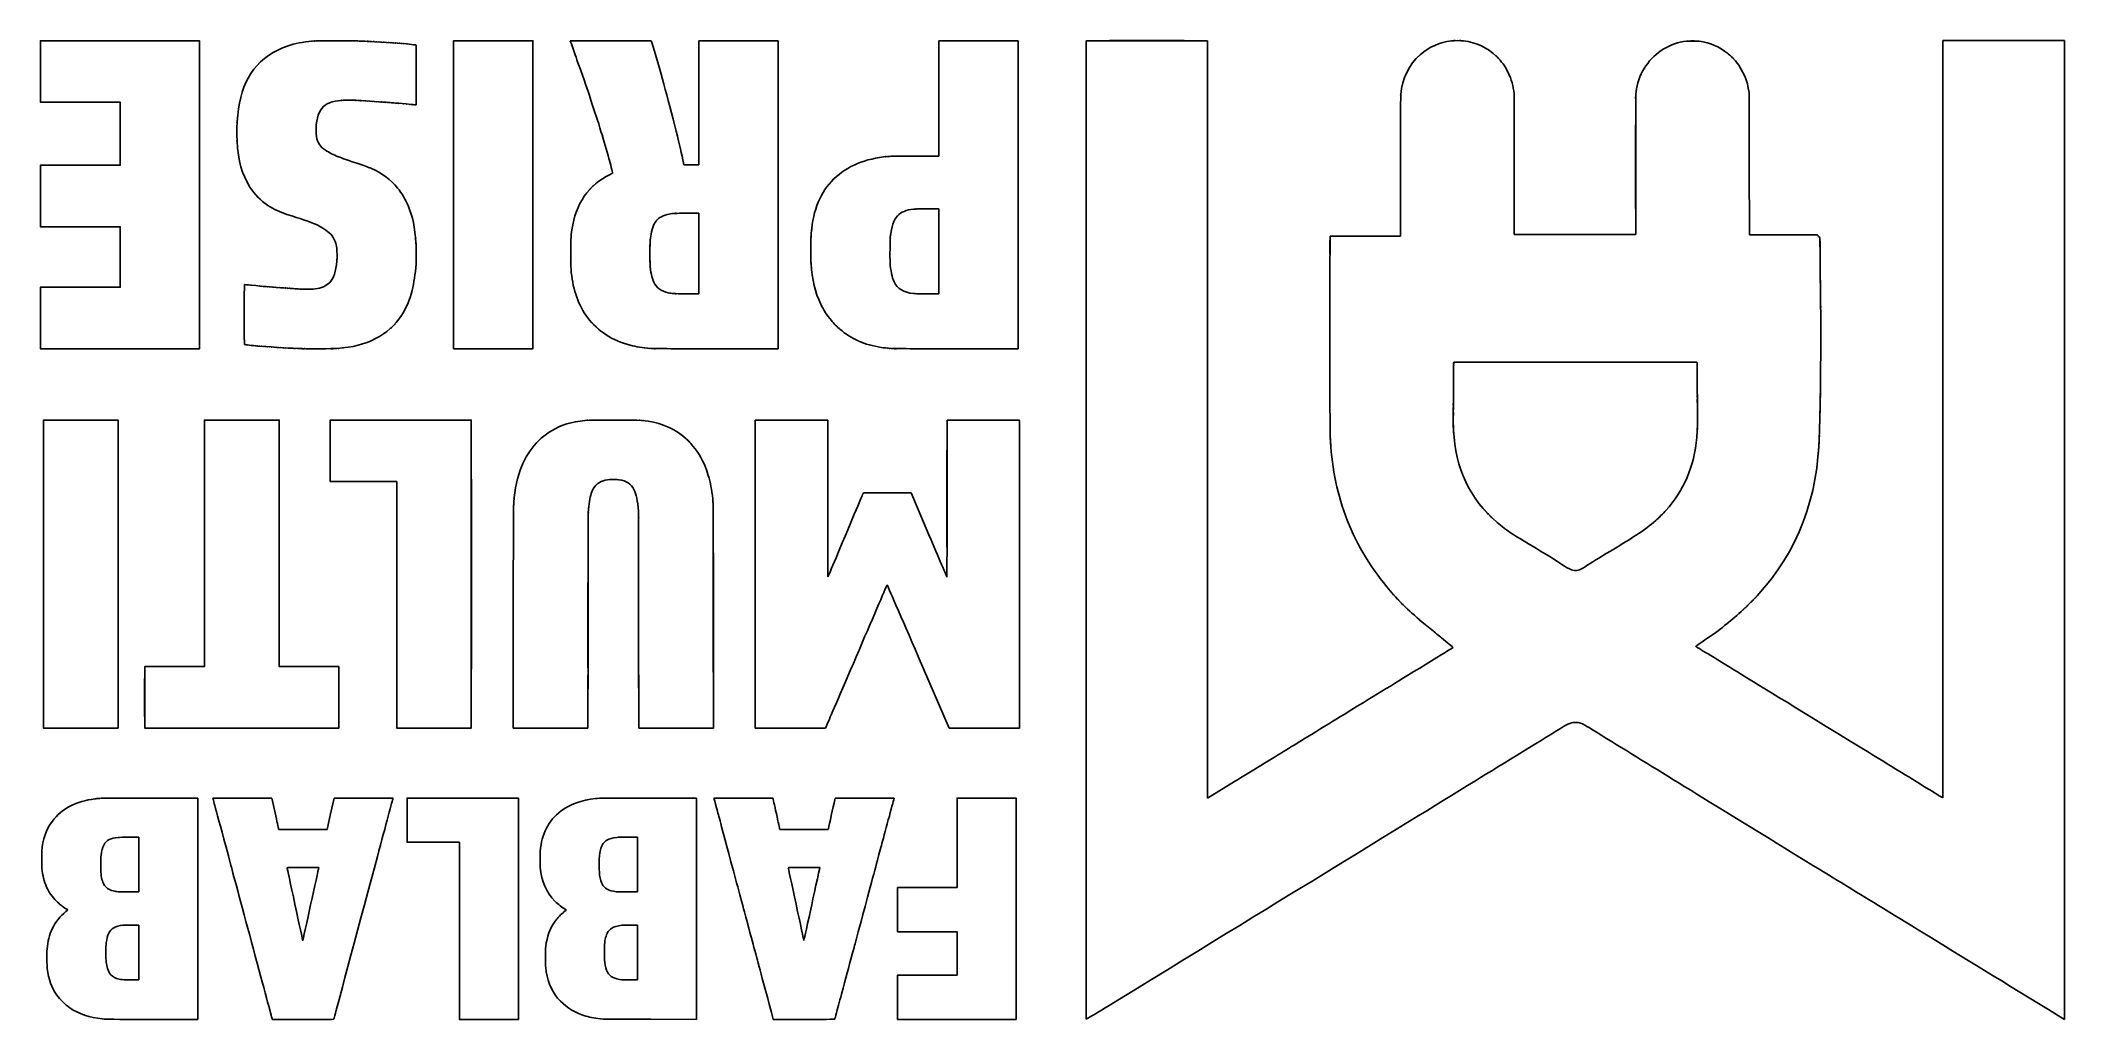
# Model space of a CAD drawing. Header units: millimetres. Extents: x -1349 to 1341, y -2680 to -1380.
import ezdxf

# ---------------------------------------------------------------- set-up
doc = ezdxf.new("R2010")
doc.units = ezdxf.units.MM
doc.layers.get('0').update_dxf_attribs({"linetype": 'CONTINUOUS'})

msp = doc.modelspace()

# ---------------------------------------------------------------- linework, layer by layer
for p, q in [((-643.1, -1385.6), (-645, -1380)), ((-645, -1380), (-591.2, -1380)), ((-591.2, -1380), (-537.3, -1380.1)), ((-537.3, -1380.1), (-536.6, -1382.3)), ((-474, -1462.4), (-474, -1380)), ((-474, -1380), (-421.4, -1380)), ((-421.4, -1380), (-368.7, -1380)), ((-368.7, -1380), (-368.7, -1584.6)), ((-155, -1456.6), (-155, -1380)), ((-155, -1380), (-102.3, -1380)), ((-102.3, -1380), (-49.6, -1380)), ((-49.6, -1380), (-49.6, -1584.6)), ((40.9, -2029.7), (40.9, -1380)), ((40.9, -1380), (121.4, -1380)), ((121.4, -1380), (201.8, -1380)), ((201.8, -1380), (201.9, -1883)), ((1179.5, -1882.6), (1179.5, -1379.8)), ((1179.5, -1379.8), (1260.3, -1379.8)), ((1260.3, -1379.8), (1341.1, -1379.8)), ((1341.1, -1379.8), (1341.1, -2029.9)), ((585.4, -1400.2), (585.9, -1400.7)), ((585.9, -1400.7), (585.4, -1400.2)), ((588.5, -1403.3), (587.1, -1402)), ((587.2, -1402), (588.5, -1403.3)), ((589.3, -1404.1), (588.8, -1403.7)), ((588.9, -1403.7), (589.3, -1404.1)), ((898, -1400.9), (897.6, -1400.5)), ((897.7, -1400.5), (898, -1400.9)), ((900.8, -1403.7), (901.2, -1404.1)), ((901.2, -1404.1), (900.8, -1403.7)), ((-974.4, -1468.8), (-973.8, -1468.1)), ((-973.8, -1468.2), (-974.4, -1468.8)), ((-474, -1544.9), (-474, -1462.4)), ((-155, -1533.2), (-155, -1456.6)), ((-182.2, -1533.2), (-155, -1533.2)), ((-495.4, -1538.1), (-494, -1544.8)), ((-494, -1544.8), (-484, -1544.8)), ((-484, -1544.8), (-474, -1544.9)), ((458.6, -1639.7), (458.6, -1546.8)), ((609.6, -1545.1), (609.6, -1637.6)), ((771.1, -1637.6), (771.1, -1545.3)), ((922.1, -1544.6), (922.2, -1637.8)), ((-368.7, -1584.6), (-368.7, -1789.2)), ((-294.8, -1563.6), (-294.2, -1563)), ((-294.1, -1563.1), (-294.8, -1563.6)), ((-49.6, -1584.6), (-49.6, -1789.2)), ((-1059.9, -1588.1), (-1060.4, -1587.7)), ((-1060.3, -1587.6), (-1059.9, -1588.1)), ((-1058.1, -1589.8), (-1058.6, -1589.5)), ((-1058.5, -1589.4), (-1058.1, -1589.8)), ((-474, -1609.2), (-491, -1609.2)), ((-474, -1662.7), (-474, -1609.2)), ((-155, -1603.4), (-170.4, -1603.4)), ((-155, -1659.8), (-155, -1603.4)), ((-964, -1636.5), (-963.3, -1637.3)), ((-963.3, -1637.3), (-964, -1636.6)), ((364.6, -1691.5), (364.8, -1639.7)), ((364.8, -1639.7), (411.7, -1639.7)), ((411.7, -1639.7), (458.6, -1639.7)), ((609.6, -1637.6), (690.4, -1637.6)), ((690.4, -1637.6), (771.1, -1637.6)), ((922.2, -1637.8), (967.1, -1637.8)), ((967.1, -1637.8), (1012.1, -1637.8)), ((1012.1, -1637.8), (1013.8, -1639.3)), ((1014.1, -1639.6), (1013.5, -1639.1)), ((1013.6, -1639), (1014.1, -1639.6)), ((-474, -1716.2), (-474, -1662.7)), ((-155, -1716.1), (-155, -1659.8)), ((1016.3, -1681.7), (1016.3, -1681.7)), ((-528.9, -1707.9), (-529.4, -1707.5)), ((-529.3, -1707.5), (-528.9, -1707.9)), ((-491, -1716.1), (-474, -1716.2)), ((-170.4, -1716.1), (-155, -1716.1)), ((1016.9, -1727.8), (1016.9, -1727.8)), ((-615.6, -1755.3), (-616.1, -1755)), ((-616, -1754.9), (-615.6, -1755.3)), ((-610.1, -1760.8), (-609.7, -1761.3)), ((-609.7, -1761.3), (-610.1, -1760.9)), ((-292.2, -1758.1), (-290.4, -1759.9)), ((-290.4, -1759.9), (-292.2, -1758.1)), ((-368.7, -1789.2), (-452, -1789.1)), ((-49.6, -1789.2), (-132.7, -1789.1)), ((529.3, -1806.8), (529.2, -1807.6)), ((529.2, -1811.5), (529.2, -1811.5)), ((690.9, -1806.8), (529.3, -1806.8)), ((852.5, -1806.8), (690.9, -1806.8)), ((852.6, -1807.6), (852.5, -1806.8)), ((1016.7, -1839.9), (1016.7, -1839.9)), ((201.9, -1883), (201.9, -2386)), ((-399.2, -2088.4), (-399.2, -1883.8)), ((-399.2, -1883.8), (-351, -1883.8)), ((-351, -1883.8), (-302.8, -1883.8)), ((-302.8, -1883.8), (-302.8, -1988.2)), ((-144.2, -1988.1), (-144.2, -1883.8)), ((-144.2, -1883.8), (-96.1, -1883.8)), ((-96.1, -1883.8), (-48, -1883.8)), ((-48, -1883.8), (-48, -2088.4)), ((-488.6, -1910.9), (-489.3, -1910.3)), ((-489.2, -1910.3), (-488.6, -1910.9)), ((-487.2, -1912.3), (-488, -1911.6)), ((-487.9, -1911.6), (-487.2, -1912.3)), ((-486.1, -1913.5), (-486.7, -1912.9)), ((-486.6, -1912.8), (-486.1, -1913.5)), ((-255.7, -1981.2), (-255.3, -1980.3)), ((-255.3, -1980.3), (-223.5, -1980.3)), ((-223.5, -1980.3), (-191.7, -1980.3)), ((-191.7, -1980.3), (-168.2, -2036.2)), ((575.6, -2009.1), (574.8, -2008.5)), ((574.9, -2008.4), (575.6, -2009.1)), ((579.4, -2012.9), (578.3, -2011.9)), ((578.4, -2011.9), (579.4, -2012.9)), ((580.2, -2013.7), (579.7, -2013.3)), ((579.8, -2013.3), (580.2, -2013.7)), ((802.1, -2013.3), (801.4, -2013.9)), ((801.4, -2013.9), (802, -2013.3)), ((40.9, -2679.3), (40.9, -2029.7)), ((1341.1, -2029.9), (1341.1, -2679.9)), ((-399.2, -2293), (-399.2, -2088.4)), ((-48, -2088.4), (-48, -2293)), ((455.9, -2123), (456.3, -2123.4)), ((456.3, -2123.4), (455.9, -2123.1)), ((924.9, -2125.2), (924.2, -2125.8)), ((924.2, -2125.8), (924.8, -2125.2)), ((926.1, -2124), (925.4, -2124.6)), ((925.4, -2124.6), (926, -2124)), ((926.6, -2123.4), (927.2, -2122.8)), ((927.3, -2122.9), (926.6, -2123.4)), ((-720.7, -2293), (-720.7, -2149.7)), ((-621.4, -2151.6), (-621.5, -2293)), ((-554, -2293), (-554.1, -2150.5)), ((-454.9, -2145.1), (-454.8, -2293)), ((464.7, -2132), (461.9, -2129.3)), ((462, -2129.2), (464.7, -2132)), ((468.8, -2135.9), (468.4, -2135.6)), ((468.5, -2135.5), (468.8, -2135.9)), ((916.7, -2133.4), (917.3, -2132.7)), ((917.3, -2132.8), (916.7, -2133.4)), ((919.3, -2130.8), (919.9, -2130.1)), ((919.9, -2130.2), (919.3, -2130.8)), ((-141.4, -2293), (-182.5, -2197.7)), ((-302.1, -2284.6), (-305.7, -2292.9)), ((-671.1, -2293), (-720.7, -2293)), ((-621.5, -2293), (-671.1, -2293)), ((-504.4, -2293), (-554, -2293)), ((-454.8, -2293), (-504.4, -2293)), ((-352.5, -2293), (-399.2, -2293)), ((-305.7, -2292.9), (-352.5, -2293)), ((-94.7, -2293), (-141.4, -2293)), ((-48, -2293), (-94.7, -2293)), ((201.9, -2386), (238, -2363.9)), ((-1204, -2385.9), (-1139.8, -2385.9)), ((-1139.8, -2385.9), (-1139.8, -2532.8)), ((-1119.9, -2386.4), (-1120, -2385.9)), ((-1120, -2385.9), (-1080.8, -2385.9)), ((-1080.8, -2385.9), (-1041.7, -2385.9)), ((-1041.7, -2385.9), (-1037.3, -2405.6)), ((-963.5, -2406.8), (-958.9, -2386)), ((-958.9, -2386), (-919.7, -2385.9)), ((-919.7, -2385.9), (-880.5, -2385.9)), ((-880.5, -2385.9), (-880.8, -2386.8)), ((-539, -2385.9), (-477.2, -2385.9)), ((-477.2, -2385.9), (-477.2, -2532.8)), ((-294.4, -2392.5), (-293, -2385.9)), ((-293, -2385.9), (-253.7, -2385.9)), ((-968.1, -2427.6), (-963.5, -2406.8)), ((-1218.4, -2437.9), (-1231, -2437.9)), ((-1218.4, -2474.2), (-1218.4, -2437.9)), ((-1032.7, -2426.5), (-1032.4, -2427.7)), ((-1032.4, -2427.7), (-1000.3, -2427.7)), ((-1000.3, -2427.7), (-968.1, -2427.6)), ((-555.8, -2437.9), (-568.5, -2437.9)), ((-555.8, -2474.2), (-555.8, -2437.9)), ((-366.6, -2427.2), (-366.4, -2427.7)), ((-366.4, -2427.7), (-334.3, -2427.7)), ((-334.3, -2427.7), (-302.2, -2427.7)), ((-302.2, -2427.7), (-302.1, -2427.3)), ((-1218.4, -2510.5), (-1218.4, -2474.2)), ((-555.8, -2510.5), (-555.8, -2474.2)), ((-979.2, -2478.1), (-1000.3, -2478.1)), ((-979.3, -2478.6), (-979.2, -2478.1)), ((-313.3, -2478.1), (-334.3, -2478.1)), ((-313.4, -2478.6), (-313.3, -2478.1)), ((-1231, -2510.5), (-1218.4, -2510.5)), ((-568.6, -2510.5), (-555.8, -2510.5)), ((-1218.4, -2554.5), (-1227.7, -2554.5)), ((-1218.4, -2591), (-1218.4, -2554.5)), ((-1139.8, -2532.8), (-1139.8, -2679.8)), ((-555.8, -2554.5), (-565, -2554.5)), ((-555.8, -2591), (-555.8, -2554.5)), ((-477.2, -2532.8), (-477.2, -2679.8)), ((-1218.4, -2627.4), (-1218.4, -2591)), ((-555.8, -2627.4), (-555.8, -2591)), ((-1227.7, -2627.4), (-1218.4, -2627.4)), ((-565, -2627.4), (-555.8, -2627.4)), ((-1139.8, -2679.8), (-1198.1, -2679.8)), ((-1041.1, -2679.8), (-1041.4, -2678.5)), ((-1000.3, -2679.8), (-1041.1, -2679.8)), ((-477.2, -2679.8), (-538, -2679.7)), ((-375.2, -2679.8), (-375.6, -2678.2)), ((-334.3, -2679.8), (-375.2, -2679.8)), ((48.1, -2675.2), (40.9, -2679.3)), ((1341.1, -2679.9), (1332.9, -2674.9))]:
    msp.add_line(p, q)
for points in [[(-1137.8, -1584.6), (-1137.8, -1789.2), (-1243.5, -1789.2), (-1349.2, -1789.2), (-1349.2, -1748.3), (-1349.2, -1707.4), (-1296.2, -1707.4), (-1243.2, -1707.4), (-1243.2, -1667.3), (-1243.2, -1627.2), (-1296.2, -1627.2), (-1349.2, -1627.2), (-1349.2, -1586.4), (-1349.2, -1545.5), (-1296.2, -1545.5), (-1243.2, -1545.5), (-1243.2, -1503.6), (-1243.2, -1461.7), (-1296.2, -1461.7), (-1349.2, -1461.7), (-1349.2, -1420.9), (-1349.2, -1380), (-1243.5, -1380), (-1137.8, -1380)], [(-694.7, -1584.6), (-694.7, -1789.2), (-747.4, -1789.2), (-800.1, -1789.2), (-800.1, -1584.6), (-800.1, -1380), (-747.4, -1380), (-694.7, -1380)], [(-1246, -2088.4), (-1246, -2293), (-1295.6, -2293), (-1345.2, -2293), (-1345.2, -2088.4), (-1345.2, -1883.8), (-1295.6, -1883.8), (-1246, -1883.8)], [(-1031.9, -2047.5), (-1031.9, -2211.2), (-992.2, -2211.2), (-952.5, -2211.2), (-952.5, -2252.1), (-952.5, -2293), (-1081.6, -2293), (-1210.6, -2293), (-1210.6, -2252.1), (-1210.6, -2211.2), (-1171, -2211.2), (-1131.3, -2211.2), (-1131.3, -2047.5), (-1131.3, -1883.8), (-1081.6, -1883.8), (-1031.9, -1883.8)], [(-776.5, -2088.4), (-776.5, -2293), (-826.1, -2293), (-875.7, -2293), (-875.7, -2129.3), (-875.7, -1965.6), (-919.8, -1965.6), (-964, -1965.6), (-964, -1924.7), (-964, -1883.8), (-870.2, -1883.8), (-776.5, -1883.8)], [(-714, -2532.8), (-714, -2679.8), (-753.1, -2679.8), (-792.3, -2679.8), (-792.3, -2562.2), (-792.3, -2444.6), (-827.2, -2444.6), (-862, -2444.6), (-862, -2415.2), (-862, -2385.9), (-788, -2385.9), (-714, -2385.9)], [(-52.4, -2532.8), (-52.4, -2679.8), (-131.1, -2679.8), (-209.9, -2679.8), (-209.9, -2650.4), (-209.9, -2621), (-170.4, -2621), (-130.9, -2621), (-130.9, -2592.2), (-130.9, -2563.5), (-170.4, -2563.5), (-209.9, -2563.5), (-209.9, -2534.1), (-209.9, -2504.7), (-170.4, -2504.7), (-130.9, -2504.7), (-130.9, -2445.3), (-130.9, -2385.9), (-91.7, -2385.9), (-52.4, -2385.9)]]:
    msp.add_lwpolyline(points, close=True)
for points in [[(-1073.1, -1429.7), (-1063.8, -1412.8), (-1051.4, -1401.2), (-1033.5, -1392.4)], [(-1033.5, -1392.4), (-1026.6, -1389), (-1020.7, -1386.8), (-1013.3, -1384.8)], [(-1013.3, -1384.8), (-1002.9, -1382.2), (-991.8, -1380.7), (-978.1, -1380.2)], [(-988.5, -1380.7), (-988.6, -1380.6), (-988.5, -1380.6), (-988.3, -1380.6)], [(-988.2, -1380.7), (-988.3, -1380.8), (-988.5, -1380.8), (-988.5, -1380.7)], [(-988.3, -1380.6), (-988.1, -1380.6), (-988, -1380.7), (-988.2, -1380.7)], [(-986, -1380.5), (-986, -1380.4), (-985.9, -1380.4), (-985.7, -1380.4)], [(-985.6, -1380.5), (-985.7, -1380.6), (-985.9, -1380.6), (-986, -1380.5)], [(-985.7, -1380.4), (-985.5, -1380.4), (-985.4, -1380.5), (-985.6, -1380.5)], [(-985.4, -1380.5), (-985.4, -1380.4), (-985.3, -1380.4), (-985.1, -1380.4)], [(-985, -1380.5), (-985.1, -1380.6), (-985.3, -1380.6), (-985.4, -1380.5)], [(-985.1, -1380.4), (-984.9, -1380.4), (-984.8, -1380.5), (-985, -1380.5)], [(-982.7, -1380.3), (-982.8, -1380.3), (-982.7, -1380.2), (-982.4, -1380.2)], [(-982.2, -1380.3), (-982.3, -1380.4), (-982.6, -1380.4), (-982.7, -1380.3)], [(-982.4, -1380.2), (-982.2, -1380.2), (-982.1, -1380.3), (-982.2, -1380.3)], [(-981.9, -1380.3), (-982, -1380.3), (-981.9, -1380.2), (-981.7, -1380.2)], [(-981.4, -1380.3), (-981.5, -1380.4), (-981.8, -1380.4), (-981.9, -1380.3)], [(-981.7, -1380.2), (-981.4, -1380.2), (-981.3, -1380.3), (-981.4, -1380.3)], [(-978.1, -1380.1), (-978.4, -1380.1), (-978.2, -1380), (-977.7, -1380)], [(-978.1, -1380.2), (-971.8, -1380), (-940.3, -1380), (-932.3, -1380.2)], [(-977.2, -1380.1), (-977.5, -1380.2), (-977.9, -1380.2), (-978.1, -1380.1)], [(-977.7, -1380), (-977.2, -1380), (-977, -1380.1), (-977.2, -1380.1)], [(-976.5, -1380.1), (-976.8, -1380.1), (-976.6, -1380), (-976.1, -1380)], [(-975.6, -1380.1), (-975.9, -1380.2), (-976.3, -1380.2), (-976.5, -1380.1)], [(-976.1, -1380), (-975.6, -1380), (-975.4, -1380.1), (-975.6, -1380.1)], [(-975.2, -1380.1), (-975.3, -1380), (-975.2, -1380), (-975, -1380)], [(-974.9, -1380.1), (-975, -1380.2), (-975.2, -1380.2), (-975.2, -1380.1)], [(-975, -1380), (-974.8, -1380), (-974.7, -1380.1), (-974.9, -1380.1)], [(-937.5, -1380.1), (-937.6, -1380), (-937.5, -1380), (-937.3, -1380)], [(-937.2, -1380.1), (-937.3, -1380.2), (-937.5, -1380.2), (-937.5, -1380.1)], [(-937.3, -1380), (-937.1, -1380), (-937, -1380.1), (-937.2, -1380.1)], [(-936.7, -1380.1), (-936.9, -1380.1), (-936.7, -1380), (-936.2, -1380)], [(-935.8, -1380.1), (-936, -1380.2), (-936.4, -1380.2), (-936.7, -1380.1)], [(-936.2, -1380), (-935.7, -1380), (-935.5, -1380.1), (-935.8, -1380.1)], [(-935, -1380.1), (-935.3, -1380.1), (-935, -1380.1), (-934.3, -1380.1)], [(-933.8, -1380.1), (-934.1, -1380.2), (-934.7, -1380.2), (-935, -1380.1)], [(-934.3, -1380.1), (-933.7, -1380.1), (-933.4, -1380.1), (-933.8, -1380.1)], [(-932.3, -1380.2), (-926.5, -1380.4), (-920.2, -1380.6), (-911.2, -1381.1)], [(-929.8, -1380.3), (-929.9, -1380.2), (-929.8, -1380.2), (-929.5, -1380.2)], [(-929.4, -1380.3), (-929.6, -1380.4), (-929.7, -1380.4), (-929.8, -1380.3)], [(-929.5, -1380.2), (-929.3, -1380.2), (-929.3, -1380.3), (-929.4, -1380.3)], [(-929.1, -1380.3), (-929.3, -1380.3), (-929.1, -1380.2), (-928.8, -1380.2)], [(-928.5, -1380.3), (-928.7, -1380.4), (-929, -1380.4), (-929.1, -1380.3)], [(-928.8, -1380.2), (-928.4, -1380.2), (-928.3, -1380.3), (-928.5, -1380.3)], [(-928, -1380.3), (-928.2, -1380.3), (-928, -1380.2), (-927.6, -1380.2)], [(-927.2, -1380.3), (-927.5, -1380.4), (-927.8, -1380.4), (-928, -1380.3)], [(-927.6, -1380.2), (-927.1, -1380.2), (-927, -1380.3), (-927.2, -1380.3)], [(-923.8, -1380.5), (-923.9, -1380.5), (-923.8, -1380.4), (-923.5, -1380.4)], [(-923.3, -1380.5), (-923.4, -1380.6), (-923.6, -1380.6), (-923.8, -1380.5)], [(-923.5, -1380.4), (-923.2, -1380.4), (-923.1, -1380.5), (-923.3, -1380.5)], [(-922.9, -1380.5), (-923.1, -1380.5), (-922.9, -1380.4), (-922.5, -1380.4)], [(-922.2, -1380.5), (-922.4, -1380.6), (-922.7, -1380.6), (-922.9, -1380.5)], [(-922.5, -1380.4), (-922.1, -1380.4), (-922, -1380.5), (-922.2, -1380.5)], [(-919.1, -1380.7), (-919.2, -1380.6), (-919, -1380.6), (-918.8, -1380.6)], [(-918.7, -1380.7), (-918.9, -1380.8), (-919, -1380.8), (-919.1, -1380.7)], [(-918.8, -1380.6), (-918.6, -1380.6), (-918.5, -1380.7), (-918.7, -1380.7)], [(-918.4, -1380.7), (-918.5, -1380.7), (-918.4, -1380.6), (-918.1, -1380.6)], [(-917.8, -1380.7), (-918, -1380.8), (-918.3, -1380.8), (-918.4, -1380.7)], [(-918.1, -1380.6), (-917.7, -1380.6), (-917.6, -1380.7), (-917.8, -1380.7)], [(-914.8, -1380.9), (-915, -1380.9), (-914.9, -1380.8), (-914.6, -1380.8)], [(-914.3, -1380.9), (-914.5, -1381), (-914.7, -1381), (-914.8, -1380.9)], [(-914.6, -1380.8), (-914.3, -1380.8), (-914.2, -1380.9), (-914.3, -1380.9)], [(-914, -1380.9), (-914.2, -1380.9), (-914.1, -1380.8), (-913.8, -1380.8)], [(-913.5, -1380.9), (-913.7, -1381), (-913.9, -1381), (-914, -1380.9)], [(-913.8, -1380.8), (-913.5, -1380.8), (-913.4, -1380.9), (-913.5, -1380.9)], [(-911.2, -1381.1), (-894.9, -1381.9), (-866.5, -1383.8), (-859.2, -1384.6)], [(-911, -1381.1), (-911, -1381), (-910.9, -1381), (-910.7, -1381)], [(-910.6, -1381.1), (-910.7, -1381.2), (-910.9, -1381.2), (-911, -1381.1)], [(-910.7, -1381), (-910.5, -1381), (-910.4, -1381.1), (-910.6, -1381.1)], [(-910.3, -1381.1), (-910.4, -1381.1), (-910.2, -1381), (-909.9, -1381)], [(-909.7, -1381.1), (-909.9, -1381.2), (-910.1, -1381.2), (-910.3, -1381.1)], [(-909.9, -1381), (-909.6, -1381), (-909.5, -1381.1), (-909.7, -1381.1)], [(-907, -1381.3), (-907, -1381.2), (-906.9, -1381.2), (-906.7, -1381.2)], [(-906.6, -1381.3), (-906.7, -1381.4), (-906.9, -1381.4), (-907, -1381.3)], [(-906.7, -1381.2), (-906.5, -1381.2), (-906.4, -1381.3), (-906.6, -1381.3)], [(-906.3, -1381.3), (-906.4, -1381.3), (-906.3, -1381.2), (-906, -1381.2)], [(-905.8, -1381.3), (-905.9, -1381.4), (-906.2, -1381.4), (-906.3, -1381.3)], [(-906, -1381.2), (-905.8, -1381.2), (-905.7, -1381.3), (-905.8, -1381.3)], [(-903.4, -1381.5), (-903.5, -1381.4), (-903.4, -1381.4), (-903.2, -1381.4)], [(-903, -1381.5), (-903.2, -1381.6), (-903.3, -1381.6), (-903.4, -1381.5)], [(-903.2, -1381.4), (-902.9, -1381.4), (-902.9, -1381.5), (-903, -1381.5)], [(-902.7, -1381.5), (-902.9, -1381.5), (-902.7, -1381.4), (-902.5, -1381.4)], [(-902.2, -1381.5), (-902.4, -1381.6), (-902.6, -1381.6), (-902.7, -1381.5)], [(-902.5, -1381.4), (-902.2, -1381.4), (-902.1, -1381.5), (-902.2, -1381.5)], [(-899.3, -1381.7), (-899.5, -1381.7), (-899.4, -1381.6), (-899.1, -1381.6)], [(-898.9, -1381.7), (-899, -1381.8), (-899.2, -1381.8), (-899.3, -1381.7)], [(-899.1, -1381.6), (-898.8, -1381.6), (-898.7, -1381.7), (-898.9, -1381.7)], [(-896.2, -1381.9), (-896.3, -1381.9), (-896.2, -1381.8), (-895.8, -1381.8)], [(-895.6, -1381.9), (-895.8, -1382), (-896, -1382), (-896.2, -1381.9)], [(-895.8, -1381.8), (-895.5, -1381.8), (-895.4, -1381.9), (-895.6, -1381.9)], [(-893.5, -1382.1), (-893.6, -1382), (-893.4, -1382), (-893.2, -1382)], [(-893.1, -1382.1), (-893.3, -1382.2), (-893.4, -1382.2), (-893.5, -1382.1)], [(-893.2, -1382), (-893, -1382), (-893, -1382), (-893.1, -1382.1)], [(-892.8, -1382.1), (-892.9, -1382), (-892.8, -1382), (-892.6, -1382)], [(-892.3, -1382.1), (-892.4, -1382.2), (-892.7, -1382.2), (-892.8, -1382.1)], [(-892.6, -1382), (-892.3, -1382), (-892.2, -1382), (-892.3, -1382.1)], [(-889.8, -1382.3), (-890, -1382.2), (-889.8, -1382.2), (-889.6, -1382.2)], [(-889.3, -1382.3), (-889.5, -1382.4), (-889.7, -1382.4), (-889.8, -1382.3)], [(-889.6, -1382.2), (-889.3, -1382.2), (-889.2, -1382.2), (-889.3, -1382.3)], [(-887.3, -1382.5), (-887.4, -1382.4), (-887.3, -1382.4), (-887.1, -1382.4)], [(-887, -1382.5), (-887.1, -1382.6), (-887.3, -1382.6), (-887.3, -1382.5)], [(-887.1, -1382.4), (-886.8, -1382.4), (-886.8, -1382.4), (-887, -1382.5)], [(-886.7, -1382.5), (-886.8, -1382.4), (-886.7, -1382.4), (-886.5, -1382.4)], [(-886.4, -1382.5), (-886.5, -1382.6), (-886.7, -1382.6), (-886.7, -1382.5)], [(-886.5, -1382.4), (-886.3, -1382.4), (-886.2, -1382.4), (-886.4, -1382.5)], [(-883.7, -1382.7), (-883.8, -1382.6), (-883.7, -1382.6), (-883.4, -1382.6)], [(-883.2, -1382.7), (-883.3, -1382.8), (-883.5, -1382.8), (-883.7, -1382.7)], [(-883.4, -1382.6), (-883.2, -1382.6), (-883, -1382.6), (-883.2, -1382.7)], [(-880.7, -1382.9), (-880.8, -1382.8), (-880.7, -1382.8), (-880.4, -1382.8)], [(-880.2, -1382.9), (-880.3, -1383), (-880.6, -1383), (-880.7, -1382.9)], [(-880.4, -1382.8), (-880.2, -1382.8), (-880.1, -1382.8), (-880.2, -1382.9)], [(-877.8, -1383.1), (-877.9, -1383), (-877.8, -1383), (-877.6, -1383)], [(-877.4, -1383.1), (-877.6, -1383.2), (-877.7, -1383.2), (-877.8, -1383.1)], [(-877.6, -1383), (-877.3, -1383), (-877.3, -1383), (-877.4, -1383.1)], [(-874.9, -1383.3), (-875.1, -1383.2), (-875, -1383.2), (-874.7, -1383.2)], [(-874.4, -1383.3), (-874.6, -1383.4), (-874.8, -1383.4), (-874.9, -1383.3)], [(-874.7, -1383.2), (-874.4, -1383.2), (-874.3, -1383.2), (-874.4, -1383.3)], [(-872.2, -1383.5), (-872.3, -1383.4), (-872.2, -1383.4), (-871.9, -1383.4)], [(-871.7, -1383.5), (-871.8, -1383.5), (-872, -1383.5), (-872.2, -1383.5)], [(-871.9, -1383.4), (-871.6, -1383.4), (-871.5, -1383.4), (-871.7, -1383.5)], [(-869.9, -1383.7), (-869.9, -1383.6), (-869.8, -1383.6), (-869.6, -1383.6)], [(-869.5, -1383.7), (-869.6, -1383.8), (-869.8, -1383.7), (-869.9, -1383.7)], [(-869.6, -1383.6), (-869.4, -1383.6), (-869.3, -1383.6), (-869.5, -1383.7)], [(-869.3, -1383.7), (-869.3, -1383.6), (-869.2, -1383.6), (-869, -1383.6)], [(-868.9, -1383.7), (-869, -1383.8), (-869.2, -1383.7), (-869.3, -1383.7)], [(-869, -1383.6), (-868.8, -1383.6), (-868.7, -1383.6), (-868.9, -1383.7)], [(-866.5, -1383.9), (-866.6, -1383.8), (-866.5, -1383.8), (-866.2, -1383.8)], [(-866.1, -1383.9), (-866.3, -1384), (-866.4, -1383.9), (-866.5, -1383.9)], [(-866.2, -1383.8), (-866, -1383.8), (-866, -1383.8), (-866.1, -1383.9)], [(-861.7, -1384.3), (-861.8, -1384.2), (-861.7, -1384.2), (-861.5, -1384.2)], [(-861.4, -1384.3), (-861.5, -1384.3), (-861.7, -1384.3), (-861.7, -1384.3)], [(-861.5, -1384.2), (-861.2, -1384.2), (-861.2, -1384.2), (-861.4, -1384.3)], [(-859.2, -1384.6), (-855.4, -1385), (-850.1, -1385.7), (-849.8, -1385.9)], [(-849.8, -1385.9), (-849.6, -1386), (-849.6, -1465.3), (-849.8, -1465.3)], [(-634.8, -1409.4), (-638.6, -1398.5), (-640.6, -1393), (-643.1, -1385.6)], [(-536.6, -1382.3), (-526.9, -1413.8), (-518.6, -1444.2), (-506.1, -1493.2)], [(81.1, -1379.9), (59, -1379.9), (77.1, -1379.9), (121.4, -1379.9)], [(161.7, -1379.9), (139.6, -1380), (103.3, -1380), (81.1, -1379.9)], [(121.4, -1379.9), (165.7, -1379.9), (183.8, -1379.9), (161.7, -1379.9)], [(458.8, -1451.3), (460.4, -1430.6), (469.6, -1411.9), (484.8, -1398.6)], [(484.8, -1398.6), (496.6, -1388.2), (510.3, -1382.2), (526.1, -1380.3)], [(526.1, -1380.3), (530.1, -1379.8), (538.2, -1379.8), (542.3, -1380.3)], [(529.5, -1379.9), (529.4, -1379.8), (529.6, -1379.8), (529.8, -1379.8)], [(529.9, -1379.9), (529.7, -1380), (529.6, -1380), (529.5, -1379.9)], [(529.8, -1379.8), (530, -1379.8), (530, -1379.9), (529.9, -1379.9)], [(530.1, -1379.9), (530, -1379.8), (530.2, -1379.8), (530.4, -1379.8)], [(530.5, -1379.9), (530.3, -1380), (530.2, -1380), (530.1, -1379.9)], [(530.4, -1379.8), (530.6, -1379.8), (530.6, -1379.9), (530.5, -1379.9)], [(530.7, -1379.9), (530.6, -1379.8), (530.7, -1379.8), (531, -1379.8)], [(531.1, -1379.9), (530.9, -1380), (530.8, -1380), (530.7, -1379.9)], [(531, -1379.8), (531.2, -1379.8), (531.2, -1379.9), (531.1, -1379.9)], [(537, -1379.9), (537, -1379.8), (537.1, -1379.8), (537.3, -1379.8)], [(537.4, -1379.9), (537.3, -1380), (537.1, -1380), (537, -1379.9)], [(537.3, -1379.8), (537.5, -1379.8), (537.6, -1379.9), (537.4, -1379.9)], [(537.6, -1379.9), (537.6, -1379.8), (537.7, -1379.8), (537.9, -1379.8)], [(538, -1379.9), (537.9, -1380), (537.7, -1380), (537.6, -1379.9)], [(537.9, -1379.8), (538.1, -1379.8), (538.2, -1379.9), (538, -1379.9)], [(538.3, -1379.9), (538.2, -1379.9), (538.3, -1379.8), (538.6, -1379.8)], [(538.8, -1379.9), (538.7, -1380), (538.5, -1380), (538.3, -1379.9)], [(538.6, -1379.8), (538.9, -1379.8), (539, -1379.9), (538.8, -1379.9)], [(542.3, -1380.3), (559.1, -1382.2), (574.2, -1389.4), (586.2, -1401.1)], [(772.2, -1444.1), (776.1, -1421.8), (789.3, -1402.4), (808.5, -1390.9)], [(808.5, -1390.9), (817.6, -1385.4), (827.3, -1382.1), (838.6, -1380.7)], [(838.6, -1380.7), (841.9, -1380.3), (852.1, -1380.4), (855.5, -1380.8)], [(841.1, -1380.5), (841, -1380.4), (841.1, -1380.4), (841.3, -1380.4)], [(841.4, -1380.5), (841.3, -1380.6), (841.1, -1380.6), (841.1, -1380.5)], [(841.3, -1380.4), (841.5, -1380.4), (841.6, -1380.5), (841.4, -1380.5)], [(844.4, -1380.3), (844.1, -1380.3), (844.4, -1380.2), (845, -1380.2)], [(845.5, -1380.3), (845.2, -1380.4), (844.7, -1380.4), (844.4, -1380.3)], [(845, -1380.2), (845.6, -1380.2), (845.8, -1380.3), (845.5, -1380.3)], [(846.2, -1380.3), (846, -1380.3), (846.2, -1380.2), (846.6, -1380.2)], [(846.9, -1380.3), (846.7, -1380.4), (846.4, -1380.4), (846.2, -1380.3)], [(846.6, -1380.2), (846.9, -1380.2), (847.1, -1380.3), (846.9, -1380.3)], [(847.6, -1380.3), (847.3, -1380.3), (847.6, -1380.2), (848.2, -1380.3)], [(848.8, -1380.3), (848.4, -1380.4), (847.9, -1380.4), (847.6, -1380.3)], [(848.2, -1380.3), (848.9, -1380.3), (849.1, -1380.3), (848.8, -1380.3)], [(852.2, -1380.5), (852.1, -1380.4), (852.2, -1380.4), (852.4, -1380.4)], [(852.5, -1380.5), (852.4, -1380.6), (852.2, -1380.6), (852.2, -1380.5)], [(852.4, -1380.4), (852.7, -1380.4), (852.7, -1380.5), (852.5, -1380.5)], [(855.5, -1380.8), (869.9, -1382.8), (882.1, -1387.9), (893.5, -1397)], [(893.5, -1397), (896.2, -1399.1), (902.5, -1405.4), (904.6, -1408.1)], [(-1058.3, -1409.8), (-1059, -1410.4), (-1059.6, -1410.9), (-1059.6, -1410.9)], [(-1059.6, -1410.9), (-1059.7, -1410.9), (-1059.2, -1410.4), (-1058.5, -1409.8)], [(-1058.5, -1409.8), (-1057.9, -1409.1), (-1057.3, -1408.6), (-1057.3, -1408.6)], [(-1057.3, -1408.6), (-1057.2, -1408.6), (-1057.7, -1409.1), (-1058.3, -1409.8)], [(-617.5, -1459.1), (-623.5, -1441.3), (-625.3, -1436.1), (-634.8, -1409.4)], [(480.3, -1402.8), (480.2, -1402.8), (480.6, -1402.4), (481.1, -1401.8)], [(481.3, -1401.8), (480.8, -1402.4), (480.3, -1402.8), (480.3, -1402.8)], [(481.1, -1401.8), (481.7, -1401.3), (482.2, -1400.8), (482.2, -1400.8)], [(482.2, -1400.8), (482.3, -1400.8), (481.9, -1401.3), (481.3, -1401.8)], [(584.8, -1399.7), (584.8, -1399.5), (585, -1399.7), (585.4, -1400.2)], [(585.4, -1400.2), (585.1, -1400), (584.8, -1399.7), (584.8, -1399.7)], [(585.8, -1400.7), (585.8, -1400.5), (586, -1400.7), (587.2, -1402)], [(587.1, -1402), (586.4, -1401.3), (585.8, -1400.7), (585.8, -1400.7)], [(586.2, -1401.1), (592.8, -1407.6), (597.4, -1413.8), (601.5, -1422.2)], [(588.4, -1403.3), (588.4, -1403.1), (588.5, -1403.2), (588.9, -1403.7)], [(588.8, -1403.7), (588.6, -1403.5), (588.4, -1403.3), (588.4, -1403.3)], [(601.5, -1422.2), (606, -1431.3), (608.6, -1440.4), (609.4, -1450.3)], [(897.6, -1400.5), (897.2, -1400.2), (897.1, -1400), (897.2, -1400)], [(897.2, -1400), (897.3, -1400), (897.5, -1400.2), (897.7, -1400.5)], [(898.3, -1401.2), (898, -1401), (897.9, -1400.8), (898, -1400.8)], [(898, -1400.8), (898.1, -1400.8), (898.2, -1401), (898.4, -1401.2)], [(898.4, -1401.2), (898.6, -1401.5), (898.6, -1401.5), (898.3, -1401.2)], [(899.3, -1402.3), (898.9, -1401.8), (898.5, -1401.4), (898.6, -1401.4)], [(898.6, -1401.4), (898.6, -1401.4), (899.1, -1401.8), (899.5, -1402.3)], [(900.3, -1403.2), (900.3, -1403.2), (899.8, -1402.8), (899.3, -1402.3)], [(899.5, -1402.3), (900, -1402.8), (900.4, -1403.2), (900.3, -1403.2)], [(900.3, -1403.3), (900.3, -1403.1), (900.5, -1403.2), (900.8, -1403.7)], [(900.8, -1403.7), (900.5, -1403.5), (900.3, -1403.3), (900.3, -1403.3)], [(901.5, -1404.4), (901.1, -1404.2), (901, -1404), (901.2, -1404)], [(901.2, -1404), (901.2, -1404), (901.4, -1404.2), (901.5, -1404.3)], [(901.5, -1404.3), (901.8, -1404.7), (901.8, -1404.7), (901.5, -1404.4)], [(904.6, -1408.1), (914.2, -1420), (919.7, -1433.1), (921.7, -1448.7)], [(-1087.8, -1488.1), (-1086.2, -1463.6), (-1081.4, -1444.6), (-1073.1, -1429.7)], [(458.7, -1451.7), (458.6, -1451.5), (458.6, -1451.3), (458.7, -1451.3)], [(458.6, -1546.8), (458.6, -1485.9), (458.7, -1453), (458.8, -1451.3)], [(458.7, -1452.3), (458.6, -1452.1), (458.6, -1451.9), (458.7, -1451.9)], [(458.7, -1451.3), (458.8, -1451.2), (458.8, -1451.3), (458.8, -1451.5)], [(458.8, -1451.5), (458.8, -1451.8), (458.7, -1451.8), (458.7, -1451.7)], [(458.7, -1451.9), (458.8, -1451.8), (458.8, -1451.9), (458.8, -1452.1)], [(458.8, -1452.1), (458.8, -1452.4), (458.7, -1452.4), (458.7, -1452.3)], [(609.4, -1450.3), (609.5, -1451.9), (609.6, -1483.7), (609.6, -1545.1)], [(609.5, -1450.9), (609.4, -1450.7), (609.4, -1450.6), (609.5, -1450.5)], [(609.5, -1450.5), (609.6, -1450.4), (609.6, -1450.5), (609.6, -1450.8)], [(609.6, -1450.8), (609.6, -1451), (609.5, -1451), (609.5, -1450.9)], [(771.1, -1545.3), (771.1, -1445), (771.1, -1450.7), (772.2, -1444.1)], [(771.2, -1451.3), (771.2, -1451.1), (771.2, -1451), (771.2, -1450.9)], [(771.2, -1450.9), (771.3, -1450.8), (771.3, -1450.9), (771.3, -1451.1)], [(771.3, -1451.1), (771.3, -1451.4), (771.3, -1451.4), (771.2, -1451.3)], [(921.7, -1448.7), (922, -1451.4), (922.1, -1456.6), (922.1, -1544.6)], [(921.8, -1450.1), (921.8, -1449.9), (921.8, -1449.8), (921.8, -1449.7)], [(921.8, -1449.7), (921.9, -1449.6), (922, -1449.7), (921.9, -1450)], [(921.9, -1450), (921.9, -1450.2), (921.9, -1450.2), (921.8, -1450.1)], [(922, -1452.7), (922, -1452.5), (922, -1452.3), (922, -1452.3)], [(922, -1452.3), (922.1, -1452.2), (922.2, -1452.3), (922.1, -1452.5)], [(922.1, -1452.5), (922.1, -1452.8), (922.1, -1452.8), (922, -1452.7)], [(-1087.2, -1478.7), (-1087.2, -1478.5), (-1087.2, -1478.3), (-1087.1, -1478.3)], [(-1087, -1478.5), (-1087, -1478.8), (-1087.1, -1478.8), (-1087.2, -1478.7)], [(-1087.1, -1478.3), (-1087.1, -1478.2), (-1087, -1478.3), (-1087, -1478.5)], [(-970.8, -1465.7), (-977.5, -1470.4), (-981.3, -1478.9), (-982.6, -1491.7)], [(-973.8, -1468.1), (-973.3, -1467.5), (-973.1, -1467.4), (-973.1, -1467.6)], [(-973.1, -1467.6), (-973.1, -1467.6), (-973.4, -1467.9), (-973.8, -1468.2)], [(-957.5, -1460.4), (-962.7, -1461.4), (-967.5, -1463.3), (-970.8, -1465.7)], [(-940.2, -1459.1), (-949.9, -1459.1), (-951.6, -1459.2), (-957.5, -1460.4)], [(-949.4, -1459.3), (-949.5, -1459.2), (-949.4, -1459.2), (-949.2, -1459.2)], [(-949.1, -1459.3), (-949.2, -1459.4), (-949.4, -1459.4), (-949.4, -1459.3)], [(-949.2, -1459.2), (-949, -1459.2), (-948.9, -1459.2), (-949.1, -1459.3)], [(-946.9, -1459.1), (-946.9, -1459), (-946.8, -1459), (-946.6, -1459)], [(-946.5, -1459.1), (-946.6, -1459.2), (-946.8, -1459.2), (-946.9, -1459.1)], [(-946.6, -1459), (-946.4, -1459), (-946.3, -1459), (-946.5, -1459.1)], [(-946.1, -1459.1), (-946.3, -1459.1), (-946.1, -1459), (-945.7, -1459)], [(-945.4, -1459.1), (-945.6, -1459.2), (-945.9, -1459.2), (-946.1, -1459.1)], [(-945.7, -1459), (-945.4, -1459), (-945.2, -1459.1), (-945.4, -1459.1)], [(-927.4, -1459.3), (-929.6, -1459.2), (-935.3, -1459.1), (-940.2, -1459.1)], [(-936.3, -1459.1), (-936.5, -1459.1), (-936.3, -1459), (-935.8, -1459)], [(-935.4, -1459.1), (-935.6, -1459.2), (-936, -1459.2), (-936.3, -1459.1)], [(-935.8, -1459), (-935.3, -1459), (-935.1, -1459.1), (-935.4, -1459.1)], [(-934.9, -1459.1), (-935, -1459), (-934.8, -1459), (-934.5, -1459)], [(-934.3, -1459.1), (-934.5, -1459.2), (-934.7, -1459.2), (-934.9, -1459.1)], [(-934.5, -1459), (-934.2, -1459), (-934.1, -1459.1), (-934.3, -1459.1)], [(-930.9, -1459.3), (-931, -1459.2), (-930.9, -1459.2), (-930.6, -1459.2)], [(-930.3, -1459.3), (-930.5, -1459.4), (-930.8, -1459.4), (-930.9, -1459.3)], [(-930.6, -1459.2), (-930.2, -1459.2), (-930.1, -1459.3), (-930.3, -1459.3)], [(-929.9, -1459.3), (-930, -1459.2), (-929.9, -1459.2), (-929.7, -1459.2)], [(-929.4, -1459.3), (-929.5, -1459.4), (-929.8, -1459.4), (-929.9, -1459.3)], [(-929.7, -1459.2), (-929.4, -1459.2), (-929.3, -1459.2), (-929.4, -1459.3)], [(-886.7, -1462.1), (-893.1, -1461.6), (-917.8, -1459.9), (-927.4, -1459.3)], [(-926.9, -1459.5), (-927.1, -1459.4), (-926.9, -1459.4), (-926.6, -1459.4)], [(-926.3, -1459.5), (-926.5, -1459.6), (-926.8, -1459.6), (-926.9, -1459.5)], [(-926.6, -1459.4), (-926.3, -1459.4), (-926.1, -1459.5), (-926.3, -1459.5)], [(-923.6, -1459.7), (-923.7, -1459.6), (-923.6, -1459.6), (-923.3, -1459.6)], [(-923.1, -1459.7), (-923.2, -1459.8), (-923.4, -1459.8), (-923.6, -1459.7)], [(-923.3, -1459.6), (-923, -1459.6), (-922.9, -1459.6), (-923.1, -1459.7)], [(-920.4, -1459.9), (-920.5, -1459.8), (-920.4, -1459.8), (-920.1, -1459.8)], [(-919.9, -1459.9), (-920, -1459.9), (-920.2, -1459.9), (-920.4, -1459.9)], [(-920.1, -1459.8), (-919.9, -1459.8), (-919.8, -1459.8), (-919.9, -1459.9)], [(-917.4, -1460.1), (-917.5, -1460), (-917.4, -1460), (-917.2, -1460)], [(-916.9, -1460.1), (-917, -1460.1), (-917.3, -1460.1), (-917.4, -1460.1)], [(-917.2, -1460), (-916.9, -1460), (-916.8, -1460), (-916.9, -1460.1)], [(-914.4, -1460.3), (-914.6, -1460.2), (-914.5, -1460.2), (-914.2, -1460.2)], [(-913.9, -1460.3), (-914.1, -1460.3), (-914.3, -1460.3), (-914.4, -1460.3)], [(-914.2, -1460.2), (-913.9, -1460.2), (-913.8, -1460.2), (-913.9, -1460.3)], [(-911.5, -1460.5), (-911.6, -1460.4), (-911.5, -1460.4), (-911.2, -1460.4)], [(-911, -1460.5), (-911.1, -1460.5), (-911.3, -1460.5), (-911.5, -1460.5)], [(-911.2, -1460.4), (-910.9, -1460.4), (-910.8, -1460.4), (-911, -1460.5)], [(-908.5, -1460.7), (-908.6, -1460.6), (-908.5, -1460.6), (-908.2, -1460.6)], [(-908, -1460.7), (-908.1, -1460.7), (-908.3, -1460.7), (-908.5, -1460.7)], [(-908.2, -1460.6), (-908, -1460.6), (-907.8, -1460.6), (-908, -1460.7)], [(-905.5, -1460.9), (-905.6, -1460.8), (-905.5, -1460.8), (-905.3, -1460.8)], [(-905, -1460.9), (-905.1, -1460.9), (-905.4, -1460.9), (-905.5, -1460.9)], [(-905.3, -1460.8), (-905, -1460.8), (-904.9, -1460.8), (-905, -1460.9)], [(-902.5, -1461.1), (-902.7, -1461), (-902.5, -1461), (-902.3, -1461)], [(-902, -1461.1), (-902.2, -1461.1), (-902.4, -1461.1), (-902.5, -1461.1)], [(-902.3, -1461), (-902, -1461), (-901.9, -1461), (-902, -1461.1)], [(-899.5, -1461.3), (-899.7, -1461.2), (-899.6, -1461.2), (-899.3, -1461.2)], [(-899.1, -1461.3), (-899.2, -1461.3), (-899.4, -1461.3), (-899.5, -1461.3)], [(-899.3, -1461.2), (-899, -1461.2), (-898.9, -1461.2), (-899.1, -1461.3)], [(-896.6, -1461.5), (-896.7, -1461.4), (-896.6, -1461.4), (-896.3, -1461.4)], [(-896.1, -1461.5), (-896.2, -1461.5), (-896.4, -1461.5), (-896.6, -1461.5)], [(-896.3, -1461.4), (-896, -1461.4), (-895.9, -1461.4), (-896.1, -1461.5)], [(-893.7, -1461.7), (-893.8, -1461.6), (-893.6, -1461.6), (-893.4, -1461.6)], [(-893.3, -1461.7), (-893.5, -1461.7), (-893.6, -1461.7), (-893.7, -1461.7)], [(-893.4, -1461.6), (-893.2, -1461.6), (-893.1, -1461.6), (-893.3, -1461.7)], [(-893.1, -1461.7), (-893.2, -1461.6), (-893, -1461.6), (-892.8, -1461.6)], [(-892.7, -1461.7), (-892.9, -1461.7), (-893, -1461.7), (-893.1, -1461.7)], [(-892.8, -1461.6), (-892.6, -1461.6), (-892.6, -1461.6), (-892.7, -1461.7)], [(-890.8, -1461.9), (-891, -1461.8), (-890.8, -1461.8), (-890.6, -1461.8)], [(-890.3, -1461.9), (-890.5, -1461.9), (-890.7, -1461.9), (-890.8, -1461.9)], [(-890.6, -1461.8), (-890.3, -1461.8), (-890.2, -1461.8), (-890.3, -1461.9)], [(-887.9, -1462.1), (-888, -1462), (-887.9, -1462), (-887.7, -1462)], [(-887.6, -1462.1), (-887.7, -1462.1), (-887.9, -1462.1), (-887.9, -1462.1)], [(-887.7, -1462), (-887.4, -1462), (-887.4, -1462), (-887.6, -1462.1)], [(-856.4, -1464.7), (-875.7, -1462.9), (-880.4, -1462.5), (-886.7, -1462.1)], [(-885.4, -1462.3), (-885.4, -1462.2), (-885.3, -1462.2), (-885.1, -1462.2)], [(-885, -1462.3), (-885.1, -1462.3), (-885.3, -1462.3), (-885.4, -1462.3)], [(-885.1, -1462.2), (-884.9, -1462.2), (-884.8, -1462.2), (-885, -1462.3)], [(-884.8, -1462.3), (-884.8, -1462.2), (-884.7, -1462.2), (-884.5, -1462.2)], [(-884.4, -1462.3), (-884.5, -1462.3), (-884.7, -1462.3), (-884.8, -1462.3)], [(-884.5, -1462.2), (-884.3, -1462.2), (-884.2, -1462.2), (-884.4, -1462.3)], [(-882.8, -1462.5), (-882.8, -1462.4), (-882.7, -1462.3), (-882.5, -1462.4)], [(-882.4, -1462.5), (-882.5, -1462.5), (-882.7, -1462.5), (-882.8, -1462.5)], [(-882.5, -1462.4), (-882.3, -1462.4), (-882.2, -1462.4), (-882.4, -1462.5)], [(-882.2, -1462.5), (-882.2, -1462.4), (-882.1, -1462.3), (-881.9, -1462.4)], [(-881.8, -1462.5), (-881.9, -1462.5), (-882.1, -1462.5), (-882.2, -1462.5)], [(-881.9, -1462.4), (-881.7, -1462.4), (-881.6, -1462.4), (-881.8, -1462.5)], [(-880.2, -1462.7), (-880.3, -1462.6), (-880.1, -1462.5), (-879.9, -1462.6)], [(-879.8, -1462.7), (-880, -1462.7), (-880.1, -1462.7), (-880.2, -1462.7)], [(-879.9, -1462.6), (-879.7, -1462.6), (-879.7, -1462.6), (-879.8, -1462.7)], [(-877.8, -1462.9), (-877.9, -1462.8), (-877.8, -1462.7), (-877.6, -1462.8)], [(-877.4, -1462.9), (-877.6, -1462.9), (-877.7, -1462.9), (-877.8, -1462.9)], [(-877.6, -1462.8), (-877.3, -1462.8), (-877.3, -1462.8), (-877.4, -1462.9)], [(-873.2, -1463.3), (-873.3, -1463.2), (-873.2, -1463.1), (-873, -1463.2)], [(-872.9, -1463.3), (-873, -1463.3), (-873.2, -1463.3), (-873.2, -1463.3)], [(-873, -1463.2), (-872.8, -1463.2), (-872.7, -1463.2), (-872.9, -1463.3)], [(-866.9, -1463.9), (-867, -1463.8), (-866.8, -1463.7), (-866.6, -1463.7)], [(-866.5, -1463.9), (-866.7, -1463.9), (-866.8, -1463.9), (-866.9, -1463.9)], [(-866.6, -1463.7), (-866.4, -1463.8), (-866.4, -1463.8), (-866.5, -1463.9)], [(-862.7, -1464.2), (-862.8, -1464.2), (-862.7, -1464.1), (-862.5, -1464.1)], [(-862.4, -1464.3), (-862.5, -1464.3), (-862.7, -1464.3), (-862.7, -1464.2)], [(-862.5, -1464.1), (-862.2, -1464.2), (-862.2, -1464.2), (-862.4, -1464.3)], [(-858.6, -1464.6), (-858.6, -1464.6), (-858.5, -1464.5), (-858.3, -1464.5)], [(-858.2, -1464.7), (-858.3, -1464.7), (-858.5, -1464.7), (-858.6, -1464.6)], [(-858.3, -1464.5), (-858.1, -1464.6), (-858, -1464.6), (-858.2, -1464.7)], [(-856.4, -1464.8), (-856.4, -1464.8), (-856.3, -1464.7), (-856.1, -1464.7)], [(-849.8, -1465.3), (-849.9, -1465.3), (-852.9, -1465), (-856.4, -1464.7)], [(-856, -1464.9), (-856.1, -1464.9), (-856.3, -1464.9), (-856.4, -1464.8)], [(-856.1, -1464.7), (-855.9, -1464.7), (-855.8, -1464.8), (-856, -1464.9)], [(-854.2, -1465), (-854.3, -1465), (-854.1, -1464.9), (-853.9, -1464.9)], [(-853.8, -1465.1), (-854, -1465.1), (-854.1, -1465.1), (-854.2, -1465)], [(-853.9, -1464.9), (-853.7, -1464.9), (-853.7, -1465), (-853.8, -1465.1)], [(-852, -1465.2), (-852.1, -1465.2), (-852, -1465.1), (-851.8, -1465.1)], [(-851.6, -1465.3), (-851.8, -1465.3), (-852, -1465.3), (-852, -1465.2)], [(-851.8, -1465.1), (-851.5, -1465.1), (-851.5, -1465.2), (-851.6, -1465.3)], [(-593.6, -1536.7), (-599.7, -1514.2), (-607.7, -1488.4), (-617.5, -1459.1)], [(609.7, -1454.8), (609.6, -1454.6), (609.6, -1454.2), (609.7, -1454.1)], [(609.7, -1454.1), (609.7, -1453.9), (609.8, -1454), (609.8, -1454.4)], [(609.8, -1454.4), (609.8, -1454.8), (609.7, -1454.9), (609.7, -1454.8)], [(771, -1454.4), (771.1, -1454.2), (771.1, -1454.4), (771.1, -1454.7)], [(771, -1454.9), (771, -1454.8), (771, -1454.5), (771, -1454.4)], [(771.1, -1454.7), (771.1, -1455), (771.1, -1455.1), (771, -1454.9)], [(771, -1455.6), (771.1, -1455.3), (771.1, -1455.6), (771.1, -1456.2)], [(771, -1456.7), (771, -1456.4), (771, -1455.9), (771, -1455.6)], [(771.1, -1456.2), (771.1, -1456.8), (771.1, -1457), (771, -1456.7)], [(922, -1453.3), (922, -1453.1), (922, -1452.9), (922, -1452.9)], [(922, -1452.9), (922.1, -1452.8), (922.2, -1452.9), (922.1, -1453.1)], [(922.1, -1453.1), (922.1, -1453.4), (922.1, -1453.4), (922, -1453.3)], [(922, -1453.5), (922.1, -1453.4), (922.2, -1453.5), (922.1, -1453.7)], [(922, -1453.8), (922, -1453.7), (922, -1453.5), (922, -1453.5)], [(922.1, -1453.7), (922.1, -1454), (922.1, -1454), (922, -1453.8)], [(-1088.2, -1493.3), (-1088.2, -1493.1), (-1088.2, -1492.7), (-1088.1, -1492.6)], [(-1088.1, -1493), (-1088.1, -1493.4), (-1088.1, -1493.6), (-1088.2, -1493.3)], [(-1088.2, -1494.7), (-1088.2, -1494.5), (-1088.2, -1494.1), (-1088.1, -1493.9)], [(-1088.1, -1494.4), (-1088.1, -1494.8), (-1088.1, -1495), (-1088.2, -1494.7)], [(-1088.1, -1495.5), (-1088.2, -1495.4), (-1088.2, -1495.2), (-1088.1, -1495.1)], [(-1088.1, -1505.2), (-1088.2, -1505.1), (-1088.2, -1504.9), (-1088.1, -1504.9)], [(-1088.2, -1505.7), (-1088.1, -1505.5), (-1088.1, -1505.7), (-1088.1, -1506.2)], [(-1088.2, -1506.6), (-1088.2, -1506.4), (-1088.2, -1506), (-1088.2, -1505.7)], [(-1088.1, -1506.2), (-1088.1, -1506.7), (-1088.1, -1506.9), (-1088.2, -1506.6)], [(-1087.8, -1513.2), (-1088.2, -1507.8), (-1088.2, -1492.8), (-1087.8, -1488.1)], [(-1088.1, -1492.6), (-1088.1, -1492.4), (-1088.1, -1492.6), (-1088.1, -1493)], [(-1088.1, -1493.9), (-1088.1, -1493.8), (-1088.1, -1494), (-1088.1, -1494.4)], [(-1088.1, -1495.1), (-1088.1, -1495.1), (-1088, -1495.2), (-1088, -1495.4)], [(-1088, -1495.4), (-1088, -1495.6), (-1088.1, -1495.7), (-1088.1, -1495.5)], [(-1088.1, -1504.9), (-1088.1, -1504.8), (-1088, -1504.9), (-1088, -1505.1)], [(-1088, -1505.1), (-1088, -1505.4), (-1088.1, -1505.4), (-1088.1, -1505.2)], [(-1088, -1488.7), (-1088, -1488.5), (-1088, -1488.2), (-1087.9, -1488.1)], [(-1087.9, -1488.4), (-1087.9, -1488.8), (-1087.9, -1488.9), (-1088, -1488.7)], [(-1087.9, -1489.4), (-1088, -1489.2), (-1088, -1489.1), (-1087.9, -1489)], [(-1087.9, -1488.1), (-1087.9, -1488), (-1087.8, -1488.1), (-1087.9, -1488.4)], [(-1087.9, -1489), (-1087.9, -1488.9), (-1087.8, -1489), (-1087.8, -1489.2)], [(-1087.8, -1489.2), (-1087.8, -1489.5), (-1087.9, -1489.5), (-1087.9, -1489.4)], [(-1087.8, -1485.4), (-1087.8, -1485.3), (-1087.8, -1485.1), (-1087.7, -1485)], [(-1087.6, -1485.3), (-1087.6, -1485.5), (-1087.7, -1485.6), (-1087.8, -1485.4)], [(-1087.8, -1486), (-1087.8, -1485.8), (-1087.8, -1485.7), (-1087.7, -1485.6)], [(-1087.6, -1485.9), (-1087.6, -1486.1), (-1087.7, -1486.2), (-1087.8, -1486)], [(-1087.7, -1485), (-1087.7, -1485), (-1087.6, -1485.1), (-1087.6, -1485.3)], [(-1087.7, -1485.6), (-1087.7, -1485.5), (-1087.6, -1485.7), (-1087.6, -1485.9)], [(-1087.6, -1482.8), (-1087.6, -1482.7), (-1087.6, -1482.5), (-1087.5, -1482.4)], [(-1087.4, -1482.7), (-1087.4, -1482.9), (-1087.5, -1483), (-1087.6, -1482.8)], [(-1087.5, -1482.4), (-1087.5, -1482.4), (-1087.4, -1482.5), (-1087.4, -1482.7)], [(-1087.4, -1480.6), (-1087.4, -1480.5), (-1087.4, -1480.3), (-1087.3, -1480.3)], [(-1087.2, -1480.5), (-1087.2, -1480.7), (-1087.3, -1480.8), (-1087.4, -1480.6)], [(-1087.3, -1480.3), (-1087.3, -1480.2), (-1087.2, -1480.3), (-1087.2, -1480.5)], [(-982.6, -1491.7), (-983, -1495.9), (-982.9, -1504.6), (-982.4, -1507.2)], [(-982.8, -1494.5), (-982.8, -1494.4), (-982.8, -1494.2), (-982.8, -1494.1)], [(-982.8, -1494.1), (-982.7, -1494.1), (-982.6, -1494.2), (-982.7, -1494.4)], [(-982.7, -1494.4), (-982.7, -1494.6), (-982.7, -1494.7), (-982.8, -1494.5)], [(-982.8, -1495.4), (-982.8, -1495.2), (-982.8, -1495), (-982.8, -1494.8)], [(-982.8, -1494.8), (-982.7, -1494.7), (-982.7, -1494.9), (-982.7, -1495.2)], [(-982.7, -1495.2), (-982.7, -1495.5), (-982.7, -1495.6), (-982.8, -1495.4)], [(-982.8, -1503), (-982.7, -1502.8), (-982.7, -1502.9), (-982.7, -1503.2)], [(-982.8, -1503.5), (-982.8, -1503.3), (-982.8, -1503.1), (-982.8, -1503)], [(-982.7, -1503.2), (-982.7, -1503.5), (-982.7, -1503.6), (-982.8, -1503.5)], [(-506.1, -1493.2), (-501, -1513.2), (-498.1, -1525.5), (-495.4, -1538.1)], [(458.5, -1593.9), (458.4, -1568.7), (458.4, -1527.4), (458.5, -1502.3)], [(458.5, -1502.3), (458.5, -1477.1), (458.5, -1497.7), (458.5, -1548.2)], [(609.7, -1591.8), (609.6, -1566.6), (609.6, -1525.5), (609.7, -1500.5)], [(609.7, -1500.5), (609.7, -1475.4), (609.7, -1496), (609.7, -1546.2)], [(771, -1502.3), (771, -1477.4), (771, -1497.7), (771, -1547.4)], [(771, -1592.6), (771, -1567.8), (771, -1527.2), (771, -1502.3)], [(-1088.2, -1507.3), (-1088.1, -1507.1), (-1088.1, -1507.3), (-1088.1, -1507.8)], [(-1088.2, -1508.2), (-1088.2, -1508), (-1088.2, -1507.6), (-1088.2, -1507.3)], [(-1088.1, -1507.8), (-1088.1, -1508.3), (-1088.1, -1508.5), (-1088.2, -1508.2)], [(-1087.9, -1512.2), (-1088, -1512), (-1088, -1511.9), (-1087.9, -1511.8)], [(-1088, -1512.6), (-1087.9, -1512.4), (-1087.9, -1512.6), (-1087.9, -1512.9)], [(-1088, -1513.3), (-1088, -1513.1), (-1088, -1512.8), (-1088, -1512.6)], [(-1087.9, -1512.9), (-1087.9, -1513.3), (-1087.9, -1513.5), (-1088, -1513.3)], [(-1087.9, -1511.8), (-1087.9, -1511.7), (-1087.8, -1511.9), (-1087.8, -1512.1)], [(-1087.8, -1512.1), (-1087.8, -1512.3), (-1087.9, -1512.3), (-1087.9, -1512.2)], [(-1070.7, -1574.4), (-1081.5, -1557.3), (-1086.3, -1540.4), (-1087.8, -1513.2)], [(-1087.8, -1516), (-1087.8, -1515.8), (-1087.8, -1515.6), (-1087.7, -1515.6)], [(-1087.6, -1515.8), (-1087.6, -1516.1), (-1087.7, -1516.1), (-1087.8, -1516)], [(-1087.8, -1516.6), (-1087.8, -1516.4), (-1087.8, -1516.2), (-1087.7, -1516.2)], [(-1087.6, -1516.4), (-1087.6, -1516.7), (-1087.7, -1516.7), (-1087.8, -1516.6)], [(-1087.7, -1515.6), (-1087.7, -1515.5), (-1087.6, -1515.6), (-1087.6, -1515.8)], [(-1087.7, -1516.2), (-1087.7, -1516.1), (-1087.6, -1516.2), (-1087.6, -1516.4)], [(-1087.6, -1519.3), (-1087.6, -1519.2), (-1087.6, -1519), (-1087.5, -1519)], [(-1087.4, -1519.2), (-1087.4, -1519.4), (-1087.5, -1519.5), (-1087.6, -1519.3)], [(-1087.5, -1519), (-1087.5, -1518.9), (-1087.4, -1519), (-1087.4, -1519.2)], [(-1087.4, -1521.7), (-1087.4, -1521.6), (-1087.4, -1521.4), (-1087.3, -1521.3)], [(-1087.2, -1521.6), (-1087.2, -1521.8), (-1087.3, -1521.9), (-1087.4, -1521.7)], [(-1087.3, -1521.3), (-1087.3, -1521.3), (-1087.2, -1521.4), (-1087.2, -1521.6)], [(-982.4, -1507.2), (-980.7, -1515.8), (-977.5, -1520.7), (-970.5, -1525.3)], [(-970.5, -1525.3), (-965.4, -1528.7), (-959.6, -1531.7), (-953.1, -1534.3)], [(-223, -1533.9), (-216, -1533.3), (-209.3, -1533.2), (-182.2, -1533.2)], [(-218.7, -1533.5), (-218.8, -1533.5), (-218.7, -1533.4), (-218.5, -1533.4)], [(-218.5, -1533.4), (-218.2, -1533.4), (-218.1, -1533.5), (-218.2, -1533.5)], [(-218, -1533.5), (-218.1, -1533.4), (-218, -1533.4), (-217.7, -1533.4)], [(-217.7, -1533.4), (-217.5, -1533.4), (-217.5, -1533.5), (-217.6, -1533.5)], [(-214.5, -1533.3), (-214.8, -1533.3), (-214.6, -1533.2), (-214.1, -1533.2)], [(-213.6, -1533.3), (-213.9, -1533.4), (-214.3, -1533.4), (-214.5, -1533.3)], [(-214.1, -1533.2), (-213.6, -1533.2), (-213.4, -1533.3), (-213.6, -1533.3)], [(-213.1, -1533.3), (-213.2, -1533.3), (-213, -1533.2), (-212.6, -1533.2)], [(-212.3, -1533.3), (-212.5, -1533.4), (-212.9, -1533.4), (-213.1, -1533.3)], [(-212.6, -1533.2), (-212.2, -1533.2), (-212, -1533.3), (-212.3, -1533.3)], [(-211.9, -1533.3), (-211.9, -1533.2), (-211.8, -1533.2), (-211.6, -1533.2)], [(-211.5, -1533.3), (-211.6, -1533.4), (-211.8, -1533.4), (-211.9, -1533.3)], [(-211.6, -1533.2), (-211.4, -1533.2), (-211.3, -1533.3), (-211.5, -1533.3)], [(-953.1, -1534.3), (-949.5, -1535.7), (-939.6, -1539.2), (-924.7, -1544.2)], [(-924.7, -1544.2), (-917.8, -1546.5), (-910.8, -1549), (-909.2, -1549.6)], [(-909.2, -1549.6), (-895.9, -1555.3), (-883.1, -1564.9), (-874.5, -1575.7)], [(-642.8, -1631.2), (-637.8, -1596.3), (-620.8, -1571.7), (-592, -1557.6)], [(-588.7, -1555.7), (-588.7, -1555.2), (-591.8, -1543.1), (-593.6, -1536.7)], [(-592, -1557.6), (-589.9, -1556.6), (-588.7, -1555.9), (-588.7, -1555.7)], [(-294.7, -1563.7), (-276.9, -1546.3), (-252.9, -1536.4), (-223, -1533.9)], [(-226.3, -1534.1), (-226.4, -1534), (-226.3, -1534), (-226.1, -1534)], [(-226, -1534.1), (-226.1, -1534.2), (-226.3, -1534.2), (-226.3, -1534.1)], [(-226.1, -1534), (-225.9, -1534), (-225.8, -1534.1), (-226, -1534.1)], [(-224.2, -1533.9), (-224.2, -1533.8), (-224.1, -1533.8), (-223.9, -1533.8)], [(-223.8, -1533.9), (-223.9, -1534), (-224.1, -1534), (-224.2, -1533.9)], [(-223.9, -1533.8), (-223.7, -1533.8), (-223.6, -1533.9), (-223.8, -1533.9)], [(-221.8, -1533.7), (-221.8, -1533.6), (-221.7, -1533.6), (-221.5, -1533.6)], [(-221.4, -1533.7), (-221.5, -1533.8), (-221.7, -1533.8), (-221.8, -1533.7)], [(-221.5, -1533.6), (-221.3, -1533.6), (-221.2, -1533.7), (-221.4, -1533.7)], [(-218.2, -1533.5), (-218.3, -1533.6), (-218.6, -1533.6), (-218.7, -1533.5)], [(-217.6, -1533.5), (-217.8, -1533.6), (-217.9, -1533.6), (-218, -1533.5)], [(458.5, -1548.2), (458.5, -1598.6), (458.5, -1619.2), (458.5, -1593.9)], [(609.7, -1546.2), (609.7, -1596.4), (609.7, -1616.9), (609.7, -1591.8)], [(771, -1547.4), (771, -1597), (771, -1617.4), (771, -1592.6)], [(-1046.8, -1598.7), (-1057, -1591.9), (-1064.2, -1584.5), (-1070.7, -1574.4)], [(-1061.7, -1586.4), (-1061.9, -1586.2), (-1062, -1586.1), (-1062, -1586)], [(-1062, -1586), (-1062, -1585.9), (-1061.9, -1586), (-1061.6, -1586.3)], [(-1061.6, -1586.3), (-1061.3, -1586.6), (-1061.4, -1586.6), (-1061.7, -1586.4)], [(-1061.1, -1587), (-1061.4, -1586.7), (-1061.5, -1586.6), (-1061.3, -1586.6)], [(-1061.3, -1586.6), (-1061.3, -1586.6), (-1061.1, -1586.7), (-1061, -1586.9)], [(-1061, -1586.9), (-1060.8, -1587.2), (-1060.8, -1587.2), (-1061.1, -1587)], [(-1060.4, -1587.7), (-1060.8, -1587.3), (-1060.9, -1587.2), (-1060.8, -1587.2)], [(-1060.8, -1587.2), (-1060.7, -1587.2), (-1060.5, -1587.4), (-1060.3, -1587.6)], [(-877.5, -1572.1), (-877.9, -1571.8), (-878, -1571.7), (-877.8, -1571.7)], [(-877.8, -1571.7), (-877.8, -1571.7), (-877.6, -1571.8), (-877.4, -1572)], [(-877.4, -1572), (-877.2, -1572.3), (-877.2, -1572.4), (-877.5, -1572.1)], [(-874.5, -1575.7), (-869.2, -1582.4), (-863.9, -1591.3), (-860, -1600.4)], [(-619.3, -1577.7), (-619.6, -1577.9), (-619.6, -1577.9), (-619.3, -1577.6)], [(-619.3, -1577.6), (-619.1, -1577.3), (-618.9, -1577.1), (-618.9, -1577.3)], [(-618.9, -1577.3), (-618.9, -1577.4), (-619.1, -1577.5), (-619.3, -1577.7)], [(-618.7, -1577.1), (-619, -1577.3), (-619, -1577.3), (-618.7, -1577)], [(-618.7, -1577), (-618.5, -1576.7), (-618.3, -1576.6), (-618.3, -1576.7)], [(-618.3, -1576.7), (-618.3, -1576.8), (-618.5, -1576.9), (-618.7, -1577.1)], [(-617.8, -1576.2), (-618, -1576.5), (-618.2, -1576.6), (-618.3, -1576.6)], [(-618.3, -1576.6), (-618.3, -1576.6), (-618.2, -1576.5), (-618, -1576.2)], [(-618, -1576.2), (-617.8, -1576), (-617.6, -1575.8), (-617.6, -1575.8)], [(-617.6, -1575.8), (-617.5, -1575.8), (-617.6, -1576), (-617.8, -1576.2)], [(-614.7, -1573.1), (-615, -1573.3), (-615, -1573.3), (-614.8, -1573)], [(-614.8, -1573), (-614.5, -1572.7), (-614.3, -1572.6), (-614.3, -1572.7)], [(-614.3, -1572.7), (-614.3, -1572.8), (-614.5, -1572.9), (-614.7, -1573.1)], [(-614.1, -1572.5), (-614.4, -1572.7), (-614.4, -1572.7), (-614.2, -1572.4)], [(-614.2, -1572.4), (-613.9, -1572.1), (-613.7, -1572), (-613.7, -1572.2)], [(-613.7, -1572.2), (-613.7, -1572.2), (-613.9, -1572.4), (-614.1, -1572.5)], [(-324.7, -1635.6), (-322.2, -1604.5), (-312.3, -1580.8), (-294.7, -1563.7)], [(-297, -1566), (-297.3, -1566.3), (-297.6, -1566.5), (-297.6, -1566.5)], [(-297.6, -1566.5), (-297.7, -1566.5), (-297.5, -1566.3), (-297.2, -1566)], [(-297.2, -1566), (-297, -1565.8), (-296.7, -1565.5), (-296.7, -1565.5)], [(-296.7, -1565.5), (-296.6, -1565.5), (-296.8, -1565.8), (-297, -1566)], [(-295.6, -1564.5), (-296.1, -1565.1), (-296.6, -1565.5), (-296.6, -1565.5)], [(-296.6, -1565.5), (-296.7, -1565.5), (-296.3, -1565.1), (-295.8, -1564.5)], [(-295.8, -1564.5), (-295.2, -1564), (-294.7, -1563.5), (-294.7, -1563.5)], [(-294.7, -1563.5), (-294.6, -1563.5), (-295, -1564), (-295.6, -1564.5)], [(-294.2, -1563), (-293.6, -1562.4), (-293.5, -1562.3), (-293.5, -1562.4)], [(-293.5, -1562.4), (-293.5, -1562.5), (-293.8, -1562.7), (-294.1, -1563.1)], [(-291.6, -1560.8), (-291.9, -1561), (-292, -1561), (-291.7, -1560.7)], [(-291.7, -1560.7), (-291.4, -1560.4), (-291.3, -1560.3), (-291.3, -1560.4)], [(-291.3, -1560.4), (-291.3, -1560.5), (-291.4, -1560.6), (-291.6, -1560.8)], [(1179.4, -1630.9), (1179.4, -1492.8), (1179.4, -1605.9), (1179.4, -1882.3)], [(-1058.6, -1589.5), (-1059, -1589.1), (-1059.1, -1588.9), (-1059, -1588.9)], [(-1059, -1588.9), (-1058.9, -1588.9), (-1058.7, -1589.1), (-1058.5, -1589.4)], [(-1058.2, -1589.8), (-1058.2, -1589.7), (-1058.1, -1589.8), (-1057.8, -1590.1)], [(-1057.9, -1590.2), (-1058.1, -1590), (-1058.2, -1589.9), (-1058.2, -1589.8)], [(-1057.8, -1590.1), (-1057.6, -1590.4), (-1057.6, -1590.4), (-1057.9, -1590.2)], [(-1057.3, -1590.8), (-1057.6, -1590.5), (-1057.7, -1590.3), (-1057.6, -1590.3)], [(-1057.6, -1590.3), (-1057.5, -1590.3), (-1057.4, -1590.5), (-1057.2, -1590.7)], [(-1057.2, -1590.7), (-1057, -1591), (-1057, -1591), (-1057.3, -1590.8)], [(-1021.5, -1610.8), (-1030.9, -1607.8), (-1038.8, -1604), (-1046.8, -1598.7)], [(-986.3, -1622.6), (-991.4, -1620.6), (-1004.4, -1616.2), (-1021.5, -1610.8)], [(-860, -1600.4), (-854.4, -1613.4), (-851.4, -1628), (-850.1, -1648.8)], [(-510.2, -1609.7), (-519, -1611), (-525.1, -1613.6), (-529.3, -1617.8)], [(-491, -1609.2), (-505.6, -1609.3), (-508.2, -1609.4), (-510.2, -1609.7)], [(-505.5, -1609.3), (-505.6, -1609.2), (-505.5, -1609.2), (-505.3, -1609.2)], [(-505.2, -1609.3), (-505.3, -1609.4), (-505.5, -1609.4), (-505.5, -1609.3)], [(-505.3, -1609.2), (-505.1, -1609.2), (-505, -1609.3), (-505.2, -1609.3)], [(-504.9, -1609.3), (-505, -1609.3), (-504.8, -1609.2), (-504.5, -1609.2)], [(-504.3, -1609.3), (-504.5, -1609.4), (-504.7, -1609.4), (-504.9, -1609.3)], [(-504.5, -1609.2), (-504.2, -1609.2), (-504.1, -1609.3), (-504.3, -1609.3)], [(-210.1, -1612.6), (-215.3, -1618.1), (-218.2, -1626.9), (-219.6, -1641.1)], [(-188.8, -1603.7), (-198.5, -1604.7), (-205.3, -1607.6), (-210.1, -1612.6)], [(-208.7, -1611.4), (-209, -1611.6), (-209, -1611.6), (-208.8, -1611.3)], [(-208.8, -1611.3), (-208.5, -1611), (-208.3, -1610.9), (-208.3, -1611)], [(-208.3, -1611), (-208.3, -1611.1), (-208.5, -1611.2), (-208.7, -1611.4)], [(-170.4, -1603.4), (-183, -1603.4), (-186.5, -1603.5), (-188.8, -1603.7)], [(-188.4, -1603.7), (-188.5, -1603.7), (-188.4, -1603.6), (-188.2, -1603.6)], [(-188.1, -1603.8), (-188.2, -1603.8), (-188.4, -1603.8), (-188.4, -1603.7)], [(-188.2, -1603.6), (-188, -1603.7), (-187.9, -1603.7), (-188.1, -1603.8)], [(-185.7, -1603.6), (-185.9, -1603.5), (-185.7, -1603.5), (-185.3, -1603.5)], [(-185, -1603.6), (-185.2, -1603.6), (-185.5, -1603.6), (-185.7, -1603.6)], [(-185.3, -1603.5), (-184.9, -1603.5), (-184.8, -1603.5), (-185, -1603.6)], [(-965.5, -1635.1), (-970.9, -1630.2), (-978.7, -1625.6), (-986.3, -1622.6)], [(-955.3, -1656.2), (-956.7, -1646.5), (-959.7, -1640.3), (-965.5, -1635.1)], [(-964, -1636.6), (-964.7, -1635.9), (-964.9, -1635.8), (-964.7, -1635.8)], [(-964.7, -1635.8), (-964.7, -1635.8), (-964.4, -1636.1), (-964, -1636.5)], [(-850.6, -1640.8), (-850.7, -1640.6), (-850.7, -1640.5), (-850.6, -1640.4)], [(-850.6, -1640.4), (-850.5, -1640.3), (-850.5, -1640.4), (-850.5, -1640.7)], [(-850.5, -1640.7), (-850.5, -1640.9), (-850.6, -1640.9), (-850.6, -1640.8)], [(-644.4, -1662.6), (-644.4, -1645.4), (-644.1, -1640.5), (-642.8, -1631.2)], [(-643.8, -1639.2), (-643.9, -1639), (-643.9, -1638.9), (-643.8, -1638.8)], [(-643.8, -1638.8), (-643.8, -1638.7), (-643.7, -1638.9), (-643.7, -1639.1)], [(-643.7, -1639.1), (-643.7, -1639.3), (-643.8, -1639.3), (-643.8, -1639.2)], [(-537.6, -1637), (-538.9, -1644.1), (-539.1, -1648.9), (-539.1, -1662.7)], [(-529.3, -1617.8), (-533.4, -1621.9), (-536.1, -1628.1), (-537.6, -1637)], [(-530, -1618.5), (-530.3, -1618.8), (-530.3, -1618.8), (-530, -1618.5)], [(-530, -1618.5), (-529.8, -1618.1), (-529.6, -1618), (-529.6, -1618.2)], [(-529.6, -1618.2), (-529.6, -1618.2), (-529.8, -1618.4), (-530, -1618.5)], [(-529.4, -1617.9), (-529.7, -1618.2), (-529.7, -1618.2), (-529.4, -1617.9)], [(-529.4, -1617.9), (-529.2, -1617.5), (-529, -1617.4), (-529, -1617.6)], [(-529, -1617.6), (-529, -1617.6), (-529.2, -1617.8), (-529.4, -1617.9)], [(-325, -1676), (-325.6, -1666.1), (-325.4, -1644.4), (-324.7, -1635.6)], [(-325.2, -1640.1), (-325.1, -1640), (-325.1, -1640.1), (-325.1, -1640.4)], [(-325.2, -1640.7), (-325.2, -1640.5), (-325.2, -1640.2), (-325.2, -1640.1)], [(-325.1, -1640.4), (-325.1, -1640.8), (-325.1, -1640.9), (-325.2, -1640.7)], [(-325.2, -1641.4), (-325.2, -1641.2), (-325.2, -1641.1), (-325.1, -1641)], [(-325.1, -1641), (-325.1, -1640.9), (-325, -1641), (-325, -1641.3)], [(-325, -1637.4), (-325, -1637.3), (-325, -1637.1), (-324.9, -1637)], [(-324.8, -1637.3), (-324.8, -1637.5), (-324.9, -1637.6), (-325, -1637.4)], [(-325, -1638), (-325, -1637.9), (-325, -1637.7), (-324.9, -1637.6)], [(-324.8, -1637.9), (-324.8, -1638.1), (-324.9, -1638.2), (-325, -1638)], [(-324.9, -1637), (-324.9, -1637), (-324.8, -1637.1), (-324.8, -1637.3)], [(-324.9, -1637.6), (-324.9, -1637.6), (-324.8, -1637.7), (-324.8, -1637.9)], [(-324.8, -1634.8), (-324.8, -1634.7), (-324.8, -1634.5), (-324.7, -1634.4)], [(-324.6, -1634.7), (-324.6, -1634.9), (-324.7, -1635), (-324.8, -1634.8)], [(-324.7, -1634.4), (-324.7, -1634.4), (-324.6, -1634.5), (-324.6, -1634.7)], [(-324.6, -1632.6), (-324.6, -1632.5), (-324.6, -1632.3), (-324.5, -1632.3)], [(-324.4, -1632.5), (-324.5, -1632.7), (-324.5, -1632.8), (-324.6, -1632.6)], [(-324.5, -1632.3), (-324.5, -1632.2), (-324.4, -1632.3), (-324.4, -1632.5)], [(-324.4, -1630.7), (-324.4, -1630.5), (-324.4, -1630.3), (-324.3, -1630.3)], [(-324.2, -1630.5), (-324.3, -1630.8), (-324.3, -1630.8), (-324.4, -1630.7)], [(-324.3, -1630.3), (-324.3, -1630.2), (-324.2, -1630.3), (-324.2, -1630.5)], [(-219.2, -1638), (-219.2, -1637.9), (-219.2, -1637.7), (-219.2, -1637.6)], [(-219.2, -1637.6), (-219.1, -1637.6), (-219.1, -1637.7), (-219.1, -1637.9)], [(-219.1, -1637.9), (-219.1, -1638.1), (-219.1, -1638.2), (-219.2, -1638)], [(1012.6, -1638.2), (1012.4, -1638), (1012.2, -1637.9), (1012.2, -1637.8)], [(1012.2, -1637.8), (1012.2, -1637.7), (1012.4, -1637.8), (1012.7, -1638.1)], [(1012.7, -1638.1), (1012.9, -1638.4), (1012.9, -1638.4), (1012.6, -1638.2)], [(1013.5, -1639.1), (1012.9, -1638.5), (1012.8, -1638.4), (1012.9, -1638.4)], [(1012.9, -1638.4), (1012.9, -1638.4), (1013.2, -1638.6), (1013.6, -1639)], [(1013.8, -1639.3), (1016.2, -1641.6), (1016.1, -1641.2), (1016, -1645.3)], [(1179.4, -2133.6), (1179.4, -1995.3), (1179.4, -1769.1), (1179.4, -1630.9)], [(-955.2, -1672.9), (-954.9, -1668.2), (-954.9, -1659.2), (-955.3, -1656.2)], [(-955.2, -1658.5), (-955.1, -1658.4), (-955.1, -1658.5), (-955.1, -1658.7)], [(-955.2, -1658.8), (-955.3, -1658.7), (-955.2, -1658.5), (-955.2, -1658.5)], [(-955.1, -1658.7), (-955.1, -1658.9), (-955.1, -1659), (-955.2, -1658.8)], [(-955, -1662.6), (-955, -1662), (-954.9, -1662.5), (-954.9, -1663.8)], [(-955, -1664.9), (-955, -1664.3), (-955, -1663.2), (-955, -1662.6)], [(-954.9, -1663.8), (-954.9, -1665), (-955, -1665.5), (-955, -1664.9)], [(-955, -1666.1), (-954.9, -1666), (-954.9, -1666.1), (-954.9, -1666.3)], [(-955, -1666.6), (-955, -1666.4), (-955, -1666.2), (-955, -1666.1)], [(-954.9, -1666.3), (-954.9, -1666.6), (-954.9, -1666.7), (-955, -1666.6)], [(-850.4, -1643.2), (-850.5, -1643), (-850.5, -1642.8), (-850.4, -1642.8)], [(-850.4, -1642.8), (-850.3, -1642.7), (-850.3, -1642.8), (-850.3, -1643)], [(-850.3, -1643), (-850.3, -1643.3), (-850.4, -1643.3), (-850.4, -1643.2)], [(-850.2, -1645.9), (-850.3, -1645.8), (-850.3, -1645.6), (-850.2, -1645.5)], [(-850.2, -1645.5), (-850.2, -1645.3), (-850.1, -1645.4), (-850.1, -1645.7)], [(-850.1, -1645.7), (-850.1, -1646), (-850.2, -1646.1), (-850.2, -1645.9)], [(-850, -1649.3), (-850.1, -1649.2), (-850.1, -1649), (-850, -1648.8)], [(-850.1, -1648.8), (-849.7, -1654.1), (-849.7, -1671.9), (-850, -1676.7)], [(-850, -1650.1), (-850.1, -1650), (-850.1, -1649.8), (-850, -1649.6)], [(-850, -1648.8), (-850, -1648.7), (-849.9, -1648.8), (-849.9, -1649.1)], [(-849.9, -1649.1), (-849.9, -1649.3), (-850, -1649.5), (-850, -1649.3)], [(-850, -1649.6), (-850, -1649.5), (-849.9, -1649.6), (-849.9, -1649.9)], [(-849.9, -1649.9), (-849.9, -1650.1), (-850, -1650.3), (-850, -1650.1)], [(-849.8, -1653.9), (-849.9, -1653.6), (-849.9, -1653.3), (-849.8, -1653.1)], [(-849.8, -1655.2), (-849.9, -1655), (-849.9, -1654.7), (-849.8, -1654.5)], [(-849.8, -1655.9), (-849.9, -1655.7), (-849.9, -1655.5), (-849.8, -1655.5)], [(-849.8, -1653.1), (-849.8, -1652.9), (-849.7, -1653.1), (-849.7, -1653.5)], [(-849.7, -1653.5), (-849.7, -1654), (-849.8, -1654.1), (-849.8, -1653.9)], [(-849.8, -1654.5), (-849.8, -1654.3), (-849.7, -1654.4), (-849.7, -1654.8)], [(-849.7, -1654.8), (-849.7, -1655.2), (-849.8, -1655.4), (-849.8, -1655.2)], [(-849.8, -1655.5), (-849.7, -1655.4), (-849.7, -1655.5), (-849.7, -1655.7)], [(-849.7, -1655.7), (-849.7, -1656), (-849.8, -1656), (-849.8, -1655.9)], [(-644.4, -1649.5), (-644.5, -1649.3), (-644.5, -1648.9), (-644.4, -1648.6)], [(-644.4, -1651.2), (-644.5, -1650.9), (-644.5, -1650.5), (-644.4, -1650.2)], [(-644.4, -1652.3), (-644.5, -1652.2), (-644.5, -1651.9), (-644.4, -1651.8)], [(-644.4, -1648.6), (-644.4, -1648.4), (-644.4, -1648.6), (-644.4, -1649.1)], [(-644.4, -1649.1), (-644.4, -1649.6), (-644.4, -1649.8), (-644.4, -1649.5)], [(-644.4, -1650.2), (-644.4, -1650), (-644.4, -1650.2), (-644.4, -1650.8)], [(-644.4, -1650.8), (-644.4, -1651.3), (-644.4, -1651.5), (-644.4, -1651.2)], [(-644.4, -1651.8), (-644.4, -1651.7), (-644.3, -1651.8), (-644.3, -1652)], [(-644.3, -1652), (-644.3, -1652.3), (-644.4, -1652.4), (-644.4, -1652.3)], [(-643.6, -1687.8), (-644.3, -1680.6), (-644.4, -1677.3), (-644.4, -1662.6)], [(-644.2, -1644.8), (-644.3, -1644.6), (-644.3, -1644.4), (-644.2, -1644.3)], [(-644.2, -1645.3), (-644.3, -1645.2), (-644.3, -1645), (-644.2, -1645)], [(-644.2, -1644.3), (-644.2, -1644.1), (-644.1, -1644.2), (-644.1, -1644.5)], [(-644.1, -1644.5), (-644.1, -1644.8), (-644.2, -1644.9), (-644.2, -1644.8)], [(-644.2, -1645), (-644.2, -1644.9), (-644.1, -1645), (-644.1, -1645.2)], [(-644.1, -1645.2), (-644.1, -1645.5), (-644.2, -1645.5), (-644.2, -1645.3)], [(-644, -1641.6), (-644.1, -1641.4), (-644.1, -1641.3), (-644, -1641.2)], [(-644, -1642.2), (-644.1, -1642), (-644.1, -1641.8), (-644, -1641.8)], [(-644, -1641.2), (-644, -1641.1), (-643.9, -1641.2), (-643.9, -1641.4)], [(-643.9, -1641.4), (-643.9, -1641.7), (-644, -1641.7), (-644, -1641.6)], [(-644, -1641.8), (-644, -1641.7), (-643.9, -1641.8), (-643.9, -1642)], [(-643.9, -1642), (-643.9, -1642.3), (-644, -1642.3), (-644, -1642.2)], [(-539.1, -1651.6), (-539.1, -1651.4), (-539.1, -1651.1), (-539.1, -1651)], [(-539.1, -1651), (-539, -1650.9), (-539, -1651), (-539, -1651.4)], [(-539, -1651.4), (-539, -1651.7), (-539, -1651.8), (-539.1, -1651.6)], [(-539.1, -1652.2), (-539, -1652), (-539, -1652.2), (-539, -1652.6)], [(-539.1, -1653.1), (-539.1, -1652.8), (-539.1, -1652.4), (-539.1, -1652.2)], [(-539, -1652.6), (-539, -1653.1), (-539, -1653.3), (-539.1, -1653.1)], [(-539.1, -1662.7), (-539.1, -1668.7), (-539, -1675.1), (-538.9, -1676.9)], [(-538.9, -1648.3), (-538.9, -1648.2), (-538.9, -1648), (-538.9, -1647.8)], [(-538.9, -1647.8), (-538.8, -1647.7), (-538.8, -1647.8), (-538.8, -1648.1)], [(-538.8, -1648.1), (-538.8, -1648.4), (-538.8, -1648.5), (-538.9, -1648.3)], [(-538.7, -1645.2), (-538.6, -1645.1), (-538.5, -1645.2), (-538.6, -1645.4)], [(-538.7, -1645.5), (-538.7, -1645.4), (-538.7, -1645.2), (-538.7, -1645.2)], [(-538.6, -1645.4), (-538.6, -1645.6), (-538.6, -1645.7), (-538.7, -1645.5)], [(-538.5, -1643.4), (-538.5, -1643.2), (-538.5, -1643), (-538.5, -1643)], [(-538.5, -1643), (-538.4, -1642.9), (-538.3, -1643), (-538.4, -1643.2)], [(-538.4, -1643.2), (-538.4, -1643.5), (-538.4, -1643.5), (-538.5, -1643.4)], [(-325.4, -1644.9), (-325.3, -1644.6), (-325.3, -1644.9), (-325.3, -1645.4)], [(-325.4, -1645.8), (-325.4, -1645.5), (-325.4, -1645.1), (-325.4, -1644.9)], [(-325.3, -1645.4), (-325.3, -1645.9), (-325.3, -1646.1), (-325.4, -1645.8)], [(-325.4, -1646.6), (-325.3, -1646.4), (-325.3, -1646.6), (-325.3, -1647.1)], [(-325.4, -1647.5), (-325.4, -1647.3), (-325.4, -1646.9), (-325.4, -1646.6)], [(-325.3, -1647.1), (-325.3, -1647.6), (-325.3, -1647.8), (-325.4, -1647.5)], [(-325.4, -1648.2), (-325.3, -1648), (-325.3, -1648.2), (-325.3, -1648.7)], [(-325.4, -1649.1), (-325.4, -1648.9), (-325.4, -1648.5), (-325.4, -1648.2)], [(-325.3, -1648.7), (-325.3, -1649.2), (-325.3, -1649.4), (-325.4, -1649.1)], [(-325.4, -1666.9), (-325.3, -1666.6), (-325.3, -1666.8), (-325.3, -1667.3)], [(-325.4, -1667.8), (-325.4, -1667.5), (-325.4, -1667.1), (-325.4, -1666.9)], [(-325.3, -1667.3), (-325.3, -1667.8), (-325.3, -1668), (-325.4, -1667.8)], [(-325, -1641.3), (-325, -1641.5), (-325.1, -1641.5), (-325.2, -1641.4)], [(-219.6, -1641.1), (-220, -1645.5), (-220.2, -1668.2), (-219.9, -1673.9)], [(-220, -1648.4), (-220, -1648.2), (-220, -1648), (-220, -1647.8)], [(-220, -1647.8), (-219.9, -1647.7), (-219.9, -1647.9), (-219.9, -1648.2)], [(-219.9, -1648.2), (-219.9, -1648.5), (-219.9, -1648.6), (-220, -1648.4)], [(-220, -1649), (-219.9, -1648.8), (-219.9, -1649), (-219.9, -1649.6)], [(-220, -1650), (-220, -1649.7), (-220, -1649.3), (-220, -1649)], [(-219.9, -1649.6), (-219.9, -1650.1), (-219.9, -1650.3), (-220, -1650)], [(-219.8, -1644.5), (-219.7, -1644.3), (-219.7, -1644.5), (-219.7, -1644.8)], [(-219.8, -1645), (-219.8, -1644.9), (-219.8, -1644.6), (-219.8, -1644.5)], [(-219.7, -1644.8), (-219.7, -1645.1), (-219.7, -1645.2), (-219.8, -1645)], [(-219.6, -1641.7), (-219.5, -1641.5), (-219.5, -1641.7), (-219.5, -1641.9)], [(-219.6, -1642.2), (-219.6, -1642), (-219.6, -1641.8), (-219.6, -1641.7)], [(-219.5, -1641.9), (-219.5, -1642.2), (-219.5, -1642.3), (-219.6, -1642.2)], [(364.6, -1646.9), (364.6, -1642.9), (364.7, -1646.3), (364.7, -1654.3)], [(364.6, -1661.6), (364.6, -1657.5), (364.6, -1650.9), (364.6, -1646.9)], [(364.7, -1654.3), (364.7, -1662.4), (364.6, -1665.7), (364.6, -1661.6)], [(1016, -1645.3), (1016, -1649.8), (1016.4, -1692.2), (1016.6, -1710)], [(1016.1, -1655.3), (1016, -1652.9), (1016, -1649.2), (1016.1, -1646.9)], [(1016.1, -1646.9), (1016.1, -1644.7), (1016.1, -1646.6), (1016.1, -1651.2)], [(1016.1, -1651.2), (1016.1, -1655.7), (1016.1, -1657.6), (1016.1, -1655.3)], [(-965.2, -1701.5), (-959.6, -1695.9), (-956.3, -1686.5), (-955.2, -1672.9)], [(-955.4, -1673.5), (-955.5, -1673.4), (-955.4, -1673.2), (-955.4, -1673.1)], [(-955.4, -1673.1), (-955.3, -1673.1), (-955.3, -1673.2), (-955.3, -1673.4)], [(-955.3, -1673.4), (-955.3, -1673.6), (-955.3, -1673.7), (-955.4, -1673.5)], [(-955.2, -1669.9), (-955.1, -1669.7), (-955.1, -1669.8), (-955.1, -1670.1)], [(-955.2, -1670.4), (-955.2, -1670.2), (-955.2, -1670), (-955.2, -1669.9)], [(-955.1, -1670.1), (-955.1, -1670.4), (-955.1, -1670.5), (-955.2, -1670.4)], [(-955.2, -1670.6), (-955.1, -1670.5), (-955.1, -1670.6), (-955.1, -1670.8)], [(-955.2, -1670.9), (-955.3, -1670.8), (-955.2, -1670.6), (-955.2, -1670.6)], [(-955.1, -1670.8), (-955.1, -1671), (-955.1, -1671.1), (-955.2, -1670.9)], [(-850, -1676.7), (-851, -1690.2), (-852.6, -1700.9), (-855.3, -1712)], [(-850.6, -1684.4), (-850.7, -1684.3), (-850.7, -1684.1), (-850.6, -1684.1)], [(-850.6, -1684.1), (-850.5, -1684), (-850.5, -1684.1), (-850.5, -1684.3)], [(-850.5, -1684.3), (-850.5, -1684.5), (-850.6, -1684.6), (-850.6, -1684.4)], [(-850.4, -1682.2), (-850.5, -1682.1), (-850.5, -1681.9), (-850.4, -1681.9)], [(-850.4, -1681.9), (-850.3, -1681.8), (-850.3, -1681.9), (-850.3, -1682.1)], [(-850.3, -1682.1), (-850.3, -1682.4), (-850.4, -1682.4), (-850.4, -1682.2)], [(-850.2, -1679.7), (-850.3, -1679.5), (-850.3, -1679.4), (-850.2, -1679.3)], [(-850.2, -1679.3), (-850.1, -1679.2), (-850.1, -1679.3), (-850.1, -1679.5)], [(-850.1, -1679.5), (-850.1, -1679.8), (-850.2, -1679.8), (-850.2, -1679.7)], [(-850, -1675.9), (-850.1, -1675.8), (-850.1, -1675.6), (-850, -1675.5)], [(-850, -1676.7), (-850.1, -1676.6), (-850.1, -1676.3), (-850, -1676.2)], [(-850, -1675.5), (-849.9, -1675.5), (-849.9, -1675.6), (-849.9, -1675.8)], [(-849.9, -1675.8), (-849.9, -1676), (-850, -1676.1), (-850, -1675.9)], [(-850, -1676.2), (-850, -1676.1), (-849.9, -1676.2), (-849.9, -1676.5)], [(-849.9, -1676.5), (-849.9, -1676.7), (-850, -1676.8), (-850, -1676.7)], [(-849.8, -1671.4), (-849.9, -1671.2), (-849.9, -1671), (-849.8, -1670.8)], [(-849.8, -1672.7), (-849.9, -1672.5), (-849.9, -1672.1), (-849.8, -1671.9)], [(-849.8, -1670.8), (-849.8, -1670.7), (-849.7, -1670.9), (-849.7, -1671.2)], [(-849.7, -1671.2), (-849.7, -1671.5), (-849.8, -1671.6), (-849.8, -1671.4)], [(-849.8, -1671.9), (-849.8, -1671.7), (-849.7, -1672), (-849.7, -1672.4)], [(-849.7, -1672.4), (-849.7, -1672.8), (-849.8, -1673), (-849.8, -1672.7)], [(-644.4, -1673.5), (-644.5, -1673.3), (-644.5, -1672.9), (-644.4, -1672.6)], [(-644.4, -1674.8), (-644.5, -1674.6), (-644.5, -1674.3), (-644.4, -1674.1)], [(-644.4, -1676.6), (-644.5, -1676.3), (-644.5, -1675.8), (-644.4, -1675.5)], [(-644.4, -1672.6), (-644.4, -1672.4), (-644.4, -1672.6), (-644.4, -1673.1)], [(-644.4, -1673.1), (-644.4, -1673.6), (-644.4, -1673.8), (-644.4, -1673.5)], [(-644.4, -1674.1), (-644.4, -1673.9), (-644.4, -1674.1), (-644.4, -1674.5)], [(-644.4, -1674.5), (-644.4, -1674.9), (-644.4, -1675), (-644.4, -1674.8)], [(-644.4, -1675.5), (-644.4, -1675.2), (-644.4, -1675.5), (-644.4, -1676.1)], [(-644.4, -1676.1), (-644.4, -1676.7), (-644.4, -1676.9), (-644.4, -1676.6)], [(-644.2, -1680.3), (-644.3, -1680.1), (-644.3, -1679.9), (-644.2, -1679.9)], [(-644.2, -1681.2), (-644.3, -1681), (-644.3, -1680.7), (-644.2, -1680.6)], [(-644.2, -1679.9), (-644.2, -1679.8), (-644.1, -1679.9), (-644.1, -1680.1)], [(-644.1, -1680.1), (-644.1, -1680.4), (-644.2, -1680.4), (-644.2, -1680.3)], [(-644.2, -1680.6), (-644.2, -1680.4), (-644.1, -1680.6), (-644.1, -1680.9)], [(-644.1, -1680.9), (-644.2, -1681.2), (-644.2, -1681.4), (-644.2, -1681.2)], [(-644, -1684.2), (-644.1, -1684.1), (-644.1, -1683.9), (-644, -1683.7)], [(-644, -1683.7), (-644, -1683.6), (-643.9, -1683.7), (-643.9, -1684)], [(-643.9, -1684), (-643.9, -1684.3), (-644, -1684.4), (-644, -1684.2)], [(-643.8, -1686.6), (-643.9, -1686.5), (-643.9, -1686.3), (-643.8, -1686.2)], [(-643.8, -1686.2), (-643.8, -1686.2), (-643.7, -1686.3), (-643.7, -1686.5)], [(-643.7, -1686.5), (-643.7, -1686.7), (-643.8, -1686.8), (-643.8, -1686.6)], [(-622, -1747.7), (-634.1, -1731.6), (-641.3, -1711.6), (-643.6, -1687.8)], [(-643.4, -1690.6), (-643.5, -1690.4), (-643.5, -1690.3), (-643.4, -1690.2)], [(-643.4, -1690.2), (-643.4, -1690.1), (-643.3, -1690.3), (-643.3, -1690.5)], [(-643.3, -1690.5), (-643.3, -1690.7), (-643.4, -1690.7), (-643.4, -1690.6)], [(-539.1, -1672.2), (-539, -1672), (-539, -1672.2), (-539, -1672.7)], [(-539.1, -1673.1), (-539.1, -1672.9), (-539.1, -1672.5), (-539.1, -1672.2)], [(-539, -1672.7), (-539, -1673.2), (-539, -1673.4), (-539.1, -1673.1)], [(-539.1, -1674.2), (-539.1, -1674), (-539.1, -1673.8), (-539.1, -1673.6)], [(-539.1, -1673.6), (-539, -1673.5), (-539, -1673.6), (-539, -1674)], [(-539, -1674), (-539, -1674.3), (-539, -1674.4), (-539.1, -1674.2)], [(-538.9, -1677), (-538.8, -1676.9), (-538.8, -1677), (-538.8, -1677.2)], [(-538.9, -1676.9), (-538.3, -1687.2), (-536.7, -1694.9), (-534, -1700.8)], [(-538.9, -1677.5), (-538.9, -1677.4), (-538.9, -1677.1), (-538.9, -1677)], [(-538.8, -1677.2), (-538.8, -1677.5), (-538.8, -1677.6), (-538.9, -1677.5)], [(-538.7, -1680.1), (-538.7, -1679.9), (-538.7, -1679.8), (-538.7, -1679.7)], [(-538.7, -1679.7), (-538.6, -1679.6), (-538.5, -1679.7), (-538.6, -1679.9)], [(-538.6, -1679.9), (-538.6, -1680.2), (-538.6, -1680.2), (-538.7, -1680.1)], [(-538.5, -1681.9), (-538.4, -1681.8), (-538.3, -1681.9), (-538.4, -1682.1)], [(-538.5, -1682.2), (-538.5, -1682.1), (-538.5, -1681.9), (-538.5, -1681.9)], [(-538.4, -1682.1), (-538.4, -1682.4), (-538.4, -1682.4), (-538.5, -1682.2)], [(-325.4, -1668.4), (-325.3, -1668.2), (-325.3, -1668.4), (-325.3, -1668.8)], [(-325.4, -1669.2), (-325.4, -1668.9), (-325.4, -1668.6), (-325.4, -1668.4)], [(-325.3, -1668.8), (-325.3, -1669.3), (-325.3, -1669.4), (-325.4, -1669.2)], [(-325.4, -1670), (-325.3, -1669.7), (-325.3, -1669.9), (-325.3, -1670.5)], [(-325.4, -1671), (-325.4, -1670.7), (-325.4, -1670.3), (-325.4, -1670)], [(-325.3, -1670.5), (-325.3, -1671.1), (-325.3, -1671.3), (-325.4, -1671)], [(-325.2, -1674.9), (-325.2, -1674.8), (-325.2, -1674.6), (-325.2, -1674.4)], [(-325.2, -1674.4), (-325.1, -1674.3), (-325.1, -1674.4), (-325.1, -1674.7)], [(-325.1, -1674.7), (-325.1, -1674.9), (-325.1, -1675.1), (-325.2, -1674.9)], [(-325.2, -1675.8), (-325.2, -1675.6), (-325.2, -1675.3), (-325.2, -1675.2)], [(-325.2, -1675.2), (-325.1, -1675.1), (-325.1, -1675.2), (-325.1, -1675.6)], [(-325.1, -1675.6), (-325.1, -1675.9), (-325.1, -1676), (-325.2, -1675.8)], [(-312.1, -1729.8), (-319.6, -1714.4), (-323.8, -1696.9), (-325, -1676)], [(-325, -1678.3), (-325, -1678.1), (-325, -1678), (-324.9, -1677.9)], [(-324.8, -1678.2), (-324.8, -1678.4), (-324.9, -1678.4), (-325, -1678.3)], [(-325, -1678.9), (-325, -1678.7), (-325, -1678.6), (-324.9, -1678.5)], [(-324.8, -1678.8), (-324.8, -1679), (-324.9, -1679), (-325, -1678.9)], [(-324.9, -1677.9), (-324.9, -1677.8), (-324.8, -1678), (-324.8, -1678.2)], [(-324.9, -1678.5), (-324.9, -1678.4), (-324.8, -1678.5), (-324.8, -1678.8)], [(-324.8, -1681.5), (-324.8, -1681.3), (-324.8, -1681.1), (-324.7, -1681.1)], [(-324.6, -1681.3), (-324.6, -1681.6), (-324.7, -1681.6), (-324.8, -1681.5)], [(-324.7, -1681.1), (-324.7, -1681), (-324.6, -1681.1), (-324.6, -1681.3)], [(-324.6, -1683.6), (-324.6, -1683.5), (-324.6, -1683.3), (-324.5, -1683.3)], [(-324.4, -1683.5), (-324.5, -1683.7), (-324.5, -1683.8), (-324.6, -1683.6)], [(-324.5, -1683.3), (-324.5, -1683.2), (-324.4, -1683.3), (-324.4, -1683.5)], [(-324.4, -1685.6), (-324.4, -1685.5), (-324.4, -1685.3), (-324.3, -1685.2)], [(-324.2, -1685.5), (-324.3, -1685.7), (-324.3, -1685.8), (-324.4, -1685.6)], [(-324.3, -1685.2), (-324.3, -1685.2), (-324.2, -1685.3), (-324.2, -1685.5)], [(-220, -1669.5), (-219.9, -1669.2), (-219.9, -1669.5), (-219.9, -1670)], [(-220, -1670.5), (-220, -1670.1), (-220, -1669.7), (-220, -1669.5)], [(-219.9, -1670), (-219.9, -1670.6), (-219.9, -1670.8), (-220, -1670.5)], [(-220, -1671.6), (-220, -1671.4), (-220, -1671.2), (-220, -1671)], [(-220, -1671), (-219.9, -1670.9), (-219.9, -1671.1), (-219.9, -1671.4)], [(-219.9, -1671.4), (-219.9, -1671.7), (-219.9, -1671.8), (-220, -1671.6)], [(-219.9, -1673.9), (-219.2, -1685.6), (-217.5, -1694.1), (-214.5, -1700.4)], [(-219.8, -1675), (-219.8, -1674.8), (-219.8, -1674.6), (-219.8, -1674.4)], [(-219.8, -1674.4), (-219.7, -1674.3), (-219.7, -1674.4), (-219.7, -1674.8)], [(-219.7, -1674.8), (-219.7, -1675.1), (-219.7, -1675.2), (-219.8, -1675)], [(364.6, -1671.7), (364.6, -1670.1), (364.7, -1671.5), (364.7, -1674.7)], [(364.6, -1677.6), (364.6, -1676), (364.6, -1673.4), (364.6, -1671.7)], [(364.7, -1674.7), (364.7, -1677.9), (364.6, -1679.2), (364.6, -1677.6)], [(364.6, -1683), (364.6, -1681.5), (364.7, -1682.8), (364.7, -1685.9)], [(364.6, -1688.6), (364.6, -1687), (364.6, -1684.5), (364.6, -1683)], [(364.7, -1685.9), (364.7, -1688.9), (364.6, -1690.2), (364.6, -1688.6)], [(364.9, -1898.1), (364.7, -1886.9), (364.5, -1751.4), (364.6, -1691.5)], [(1016.3, -1679.3), (1016.2, -1678.7), (1016.2, -1677.8), (1016.3, -1677.2)], [(1016.3, -1682.5), (1016.2, -1682), (1016.2, -1681.3), (1016.3, -1680.9)], [(1016.3, -1683.8), (1016.2, -1683.7), (1016.2, -1683.5), (1016.3, -1683.4)], [(1016.3, -1685.4), (1016.2, -1685.2), (1016.2, -1684.8), (1016.3, -1684.5)], [(1016.3, -1677.2), (1016.3, -1676.6), (1016.3, -1677.1), (1016.3, -1678.2)], [(1016.3, -1678.2), (1016.3, -1679.4), (1016.3, -1679.9), (1016.3, -1679.3)], [(1016.3, -1680.9), (1016.3, -1680.5), (1016.3, -1680.8), (1016.3, -1681.7)], [(1016.3, -1681.7), (1016.3, -1682.6), (1016.3, -1682.9), (1016.3, -1682.5)], [(1016.3, -1683.4), (1016.3, -1683.2), (1016.4, -1683.3), (1016.4, -1683.6)], [(1016.4, -1683.6), (1016.4, -1683.9), (1016.3, -1684), (1016.3, -1683.8)], [(1016.3, -1684.5), (1016.3, -1684.3), (1016.4, -1684.5), (1016.4, -1685)], [(1016.4, -1685), (1016.4, -1685.5), (1016.3, -1685.7), (1016.3, -1685.4)], [(-1078.3, -1743.5), (-1078.3, -1720.1), (-1078.2, -1703.8), (-1078.1, -1703.8)], [(-1078.1, -1703.8), (-1078, -1703.8), (-1074, -1704.2), (-1069.1, -1704.7)], [(-1070.5, -1704.6), (-1070.6, -1704.5), (-1070.4, -1704.4), (-1070.2, -1704.5)], [(-1070.1, -1704.6), (-1070.3, -1704.6), (-1070.4, -1704.6), (-1070.5, -1704.6)], [(-1070.2, -1704.5), (-1070, -1704.5), (-1070, -1704.5), (-1070.1, -1704.6)], [(-1069.1, -1704.7), (-1050.7, -1706.6), (-1046.9, -1706.9), (-1030.2, -1708.1)], [(-1058.6, -1705.7), (-1058.7, -1705.7), (-1058.5, -1705.6), (-1058.3, -1705.6)], [(-1058.2, -1705.8), (-1058.4, -1705.8), (-1058.5, -1705.8), (-1058.6, -1705.7)], [(-1058.3, -1705.6), (-1058.1, -1705.7), (-1058.1, -1705.7), (-1058.2, -1705.8)], [(-1056.6, -1705.9), (-1056.7, -1705.9), (-1056.6, -1705.8), (-1056.3, -1705.8)], [(-1056.2, -1706), (-1056.4, -1706), (-1056.5, -1706), (-1056.6, -1705.9)], [(-1056.3, -1705.8), (-1056.1, -1705.8), (-1056.1, -1705.9), (-1056.2, -1706)], [(-1050.1, -1706.5), (-1050.1, -1706.5), (-1050, -1706.4), (-1049.8, -1706.4)], [(-1049.7, -1706.6), (-1049.8, -1706.6), (-1050, -1706.6), (-1050.1, -1706.5)], [(-1049.8, -1706.4), (-1049.6, -1706.4), (-1049.5, -1706.5), (-1049.7, -1706.6)], [(-1047.7, -1706.7), (-1047.7, -1706.7), (-1047.6, -1706.6), (-1047.4, -1706.6)], [(-1047.3, -1706.8), (-1047.4, -1706.8), (-1047.6, -1706.8), (-1047.7, -1706.7)], [(-1047.4, -1706.6), (-1047.2, -1706.6), (-1047.1, -1706.7), (-1047.3, -1706.8)], [(-1045.3, -1706.9), (-1045.4, -1706.9), (-1045.2, -1706.8), (-1045, -1706.8)], [(-1044.9, -1707), (-1045.1, -1707), (-1045.2, -1707), (-1045.3, -1706.9)], [(-1045, -1706.8), (-1044.8, -1706.8), (-1044.8, -1706.9), (-1044.9, -1707)], [(-1042.9, -1707.1), (-1043, -1707.1), (-1042.9, -1707), (-1042.7, -1707)], [(-1042.5, -1707.2), (-1042.7, -1707.2), (-1042.8, -1707.2), (-1042.9, -1707.1)], [(-1042.7, -1707), (-1042.4, -1707), (-1042.4, -1707.1), (-1042.5, -1707.2)], [(-1040.2, -1707.3), (-1040.4, -1707.3), (-1040.3, -1707.2), (-1040, -1707.2)], [(-1039.7, -1707.3), (-1039.9, -1707.4), (-1040.1, -1707.4), (-1040.2, -1707.3)], [(-1040, -1707.2), (-1039.7, -1707.2), (-1039.6, -1707.3), (-1039.7, -1707.3)], [(-1037.6, -1707.5), (-1037.6, -1707.5), (-1037.5, -1707.4), (-1037.3, -1707.4)], [(-1037.2, -1707.5), (-1037.3, -1707.6), (-1037.5, -1707.6), (-1037.6, -1707.5)], [(-1037.3, -1707.4), (-1037.1, -1707.4), (-1037, -1707.5), (-1037.2, -1707.5)], [(-1034.8, -1707.7), (-1034.8, -1707.7), (-1034.7, -1707.6), (-1034.5, -1707.6)], [(-1034.4, -1707.7), (-1034.5, -1707.8), (-1034.7, -1707.8), (-1034.8, -1707.7)], [(-1034.5, -1707.6), (-1034.3, -1707.6), (-1034.2, -1707.7), (-1034.4, -1707.7)], [(-1032, -1707.9), (-1032.1, -1707.9), (-1031.9, -1707.8), (-1031.7, -1707.8)], [(-1031.6, -1707.9), (-1031.8, -1708), (-1031.9, -1708), (-1032, -1707.9)], [(-1031.7, -1707.8), (-1031.5, -1707.8), (-1031.5, -1707.9), (-1031.6, -1707.9)], [(-1030.2, -1708.1), (-1024.8, -1708.5), (-1017.4, -1709), (-1013.7, -1709.3)], [(-1029.3, -1708.1), (-1029.5, -1708.1), (-1029.3, -1708), (-1029.1, -1708)], [(-1028.8, -1708.1), (-1029, -1708.2), (-1029.2, -1708.2), (-1029.3, -1708.1)], [(-1029.1, -1708), (-1028.8, -1708), (-1028.7, -1708.1), (-1028.8, -1708.1)], [(-1026.5, -1708.3), (-1026.7, -1708.3), (-1026.6, -1708.2), (-1026.3, -1708.2)], [(-1026.1, -1708.3), (-1026.2, -1708.4), (-1026.4, -1708.4), (-1026.5, -1708.3)], [(-1026.3, -1708.2), (-1026, -1708.2), (-1025.9, -1708.3), (-1026.1, -1708.3)], [(-1023.8, -1708.5), (-1023.9, -1708.5), (-1023.8, -1708.4), (-1023.5, -1708.4)], [(-1023.3, -1708.5), (-1023.4, -1708.6), (-1023.6, -1708.6), (-1023.8, -1708.5)], [(-1023.5, -1708.4), (-1023.2, -1708.4), (-1023.1, -1708.5), (-1023.3, -1708.5)], [(-1021.1, -1708.7), (-1021.2, -1708.7), (-1021, -1708.6), (-1020.8, -1708.6)], [(-1020.7, -1708.7), (-1020.8, -1708.8), (-1021, -1708.8), (-1021.1, -1708.7)], [(-1020.8, -1708.6), (-1020.6, -1708.6), (-1020.5, -1708.7), (-1020.7, -1708.7)], [(-1018.4, -1708.9), (-1018.5, -1708.9), (-1018.4, -1708.8), (-1018.2, -1708.8)], [(-1017.9, -1708.9), (-1018.1, -1709), (-1018.3, -1709), (-1018.4, -1708.9)], [(-1018.2, -1708.8), (-1017.9, -1708.8), (-1017.8, -1708.9), (-1017.9, -1708.9)], [(-1015.7, -1709.1), (-1015.8, -1709.1), (-1015.7, -1709), (-1015.5, -1709)], [(-1015.3, -1709.1), (-1015.5, -1709.2), (-1015.7, -1709.2), (-1015.7, -1709.1)], [(-1015.5, -1709), (-1015.2, -1709), (-1015.2, -1709.1), (-1015.3, -1709.1)], [(-1013.7, -1709.3), (-1010, -1709.6), (-1004.9, -1709.9), (-1002.3, -1710)], [(-1012.9, -1709.3), (-1013, -1709.3), (-1012.9, -1709.2), (-1012.7, -1709.2)], [(-1012.6, -1709.3), (-1012.7, -1709.4), (-1012.9, -1709.4), (-1012.9, -1709.3)], [(-1012.7, -1709.2), (-1012.5, -1709.2), (-1012.4, -1709.3), (-1012.6, -1709.3)], [(-1010.1, -1709.5), (-1010.2, -1709.5), (-1010.1, -1709.4), (-1009.8, -1709.4)], [(-1009.6, -1709.5), (-1009.7, -1709.6), (-1009.9, -1709.6), (-1010.1, -1709.5)], [(-1009.8, -1709.4), (-1009.6, -1709.4), (-1009.4, -1709.5), (-1009.6, -1709.5)], [(-1007.1, -1709.7), (-1007.2, -1709.7), (-1007.1, -1709.6), (-1006.9, -1709.6)], [(-1006.6, -1709.7), (-1006.7, -1709.8), (-1007, -1709.8), (-1007.1, -1709.7)], [(-1006.9, -1709.6), (-1006.6, -1709.6), (-1006.5, -1709.7), (-1006.6, -1709.7)], [(-1004.4, -1709.9), (-1004.5, -1709.8), (-1004.4, -1709.8), (-1004.2, -1709.8)], [(-1004, -1709.9), (-1004.2, -1710), (-1004.4, -1710), (-1004.4, -1709.9)], [(-1004.2, -1709.8), (-1003.9, -1709.8), (-1003.9, -1709.9), (-1004, -1709.9)], [(-1003.7, -1709.9), (-1003.9, -1709.9), (-1003.7, -1709.8), (-1003.4, -1709.8)], [(-1003.1, -1709.9), (-1003.3, -1710), (-1003.6, -1710), (-1003.7, -1709.9)], [(-1003.4, -1709.8), (-1003.1, -1709.8), (-1002.9, -1709.9), (-1003.1, -1709.9)], [(-1002.3, -1710), (-996.5, -1710.3), (-987.4, -1710.1), (-984.2, -1709.7)], [(-1000, -1710.1), (-1000.1, -1710.1), (-1000, -1710), (-999.7, -1710)], [(-999.5, -1710.1), (-999.6, -1710.2), (-999.8, -1710.2), (-1000, -1710.1)], [(-999.7, -1710), (-999.4, -1710), (-999.3, -1710.1), (-999.5, -1710.1)], [(-999, -1710.1), (-999.2, -1710.1), (-999, -1710), (-998.5, -1710)], [(-998.1, -1710.1), (-998.3, -1710.2), (-998.7, -1710.2), (-999, -1710.1)], [(-998.5, -1710), (-998, -1710), (-997.8, -1710.1), (-998.1, -1710.1)], [(-990, -1710.1), (-990.2, -1710.1), (-990, -1710), (-989.7, -1710)], [(-989.4, -1710.1), (-989.6, -1710.2), (-989.9, -1710.2), (-990, -1710.1)], [(-989.7, -1710), (-989.4, -1710), (-989.2, -1710.1), (-989.4, -1710.1)], [(-989.1, -1710.1), (-989.2, -1710), (-989.1, -1710), (-988.9, -1710)], [(-988.8, -1710.1), (-988.9, -1710.2), (-989.1, -1710.2), (-989.1, -1710.1)], [(-988.9, -1710), (-988.6, -1710), (-988.6, -1710.1), (-988.8, -1710.1)], [(-987, -1709.9), (-987, -1709.8), (-986.9, -1709.8), (-986.7, -1709.8)], [(-986.6, -1709.9), (-986.7, -1710), (-986.9, -1710), (-987, -1709.9)], [(-986.7, -1709.8), (-986.5, -1709.8), (-986.4, -1709.9), (-986.6, -1709.9)], [(-984.2, -1709.7), (-975.7, -1708.5), (-969.5, -1705.8), (-965.2, -1701.5)], [(-965.7, -1702.1), (-966, -1702.3), (-966, -1702.3), (-965.8, -1702)], [(-965.8, -1702), (-965.5, -1701.7), (-965.4, -1701.6), (-965.4, -1701.7)], [(-965.4, -1701.7), (-965.4, -1701.8), (-965.5, -1701.9), (-965.7, -1702.1)], [(-964.7, -1701.1), (-965, -1701.3), (-965.1, -1701.3), (-964.8, -1701)], [(-964.8, -1701), (-964.5, -1700.7), (-964.4, -1700.6), (-964.4, -1700.7)], [(-964.4, -1700.7), (-964.4, -1700.8), (-964.5, -1700.9), (-964.7, -1701.1)], [(-855.3, -1712), (-858.3, -1724.3), (-863, -1735.3), (-869.5, -1745.2)], [(-534, -1700.8), (-530.6, -1708.1), (-524.3, -1712.7), (-514.7, -1714.8)], [(-529.4, -1707.5), (-529.8, -1707.2), (-529.9, -1707), (-529.7, -1707)], [(-529.7, -1707), (-529.7, -1707), (-529.5, -1707.2), (-529.3, -1707.5)], [(-529, -1707.9), (-529, -1707.7), (-528.9, -1707.8), (-528.6, -1708.2)], [(-528.7, -1708.2), (-528.9, -1708.1), (-529, -1707.9), (-529, -1707.9)], [(-528.6, -1708.2), (-528.3, -1708.5), (-528.4, -1708.5), (-528.7, -1708.2)], [(-514.7, -1714.8), (-509.5, -1716), (-509.3, -1716), (-491, -1716.1)], [(-505.5, -1716.1), (-505.6, -1716), (-505.5, -1716), (-505.3, -1716)], [(-505.2, -1716.1), (-505.3, -1716.1), (-505.5, -1716.1), (-505.5, -1716.1)], [(-505.3, -1716), (-505.1, -1716), (-505, -1716), (-505.2, -1716.1)], [(-504.9, -1716.1), (-505, -1716), (-504.8, -1716), (-504.5, -1716)], [(-504.3, -1716.1), (-504.5, -1716.1), (-504.7, -1716.1), (-504.9, -1716.1)], [(-504.5, -1716), (-504.2, -1716), (-504.1, -1716), (-504.3, -1716.1)], [(-214.5, -1700.4), (-210.2, -1709.5), (-201.9, -1714.5), (-188.8, -1715.8)], [(-188.8, -1715.8), (-186.5, -1716.1), (-183, -1716.1), (-170.4, -1716.1)], [(-188.4, -1715.9), (-188.5, -1715.8), (-188.4, -1715.8), (-188.2, -1715.8)], [(-188.1, -1715.9), (-188.2, -1715.9), (-188.4, -1715.9), (-188.4, -1715.9)], [(-188.2, -1715.8), (-188, -1715.8), (-187.9, -1715.8), (-188.1, -1715.9)], [(-185.7, -1716.1), (-185.9, -1716), (-185.7, -1716), (-185.3, -1716)], [(-185, -1716.1), (-185.2, -1716.1), (-185.5, -1716.1), (-185.7, -1716.1)], [(-185.3, -1716), (-184.9, -1716), (-184.8, -1716), (-185, -1716.1)], [(1016.5, -1697.2), (1016.4, -1696.7), (1016.4, -1695.9), (1016.5, -1695.4)], [(1016.5, -1699.9), (1016.4, -1699.6), (1016.4, -1699), (1016.5, -1698.6)], [(1016.5, -1701.8), (1016.4, -1701.5), (1016.4, -1701.1), (1016.5, -1700.8)], [(1016.5, -1695.4), (1016.5, -1694.8), (1016.5, -1695.3), (1016.5, -1696.3)], [(1016.5, -1696.3), (1016.5, -1697.3), (1016.5, -1697.8), (1016.5, -1697.2)], [(1016.5, -1698.6), (1016.5, -1698.3), (1016.6, -1698.6), (1016.6, -1699.3)], [(1016.6, -1699.3), (1016.6, -1700), (1016.5, -1700.3), (1016.5, -1699.9)], [(1016.5, -1700.8), (1016.5, -1700.6), (1016.6, -1700.8), (1016.6, -1701.4)], [(1016.6, -1701.4), (1016.6, -1701.9), (1016.5, -1702.1), (1016.5, -1701.8)], [(1016.6, -1710), (1017.1, -1744.7), (1017.2, -1769.8), (1017, -1799.1)], [(1016.7, -1713), (1016.6, -1712.6), (1016.6, -1711.8), (1016.7, -1711.3)], [(1016.7, -1715.4), (1016.6, -1715), (1016.6, -1714.5), (1016.7, -1714.2)], [(1016.7, -1717.3), (1016.6, -1717), (1016.6, -1716.5), (1016.7, -1716.3)], [(1016.7, -1711.3), (1016.7, -1710.9), (1016.7, -1711.2), (1016.7, -1712.2)], [(1016.7, -1712.2), (1016.7, -1713.1), (1016.7, -1713.5), (1016.7, -1713)], [(1016.7, -1714.2), (1016.7, -1713.9), (1016.8, -1714.2), (1016.8, -1714.9)], [(1016.8, -1714.9), (1016.8, -1715.5), (1016.7, -1715.8), (1016.7, -1715.4)], [(1016.7, -1716.3), (1016.7, -1716), (1016.8, -1716.3), (1016.8, -1716.8)], [(1016.8, -1716.8), (1016.8, -1717.4), (1016.7, -1717.6), (1016.7, -1717.3)], [(-1078, -1783.3), (-1078.2, -1783.2), (-1078.3, -1775.1), (-1078.3, -1743.5)], [(-869.5, -1745.2), (-878, -1758.2), (-889, -1768), (-903.9, -1775.7)], [(-565.5, -1784.5), (-589, -1778.4), (-608.3, -1765.8), (-622, -1747.7)], [(-298, -1751.7), (-303.8, -1744.7), (-308.1, -1738.1), (-312.1, -1729.8)], [(1016.9, -1728.5), (1016.8, -1728), (1016.8, -1727.3), (1016.9, -1726.9)], [(1016.9, -1731.4), (1016.8, -1731), (1016.8, -1730.3), (1016.9, -1729.9)], [(1016.9, -1733.7), (1016.8, -1733.3), (1016.8, -1732.8), (1016.9, -1732.5)], [(1016.9, -1726.9), (1016.9, -1726.5), (1016.9, -1726.9), (1016.9, -1727.8)], [(1016.9, -1727.8), (1016.9, -1728.6), (1016.9, -1729), (1016.9, -1728.5)], [(1016.9, -1729.9), (1016.9, -1729.5), (1016.9, -1729.8), (1016.9, -1730.6)], [(1016.9, -1730.6), (1016.9, -1731.4), (1016.9, -1731.8), (1016.9, -1731.4)], [(1016.9, -1732.5), (1016.9, -1732.2), (1017, -1732.5), (1017, -1733.1)], [(1017, -1733.1), (1017, -1733.8), (1016.9, -1734), (1016.9, -1733.7)], [(1017.1, -1749.4), (1017, -1748.6), (1017, -1747.2), (1017.1, -1746.4)], [(1017.1, -1746.4), (1017.1, -1745.7), (1017.1, -1746.4), (1017.1, -1748)], [(1017.1, -1748), (1017.1, -1749.6), (1017.1, -1750.3), (1017.1, -1749.4)], [(-883.2, -1761.6), (-883.5, -1761.9), (-883.5, -1761.9), (-883.3, -1761.5)], [(-883.3, -1761.5), (-883, -1761.2), (-882.8, -1761.1), (-882.8, -1761.3)], [(-882.8, -1761.3), (-882.8, -1761.3), (-883, -1761.5), (-883.2, -1761.6)], [(-882.6, -1761), (-882.9, -1761.3), (-882.9, -1761.3), (-882.7, -1760.9)], [(-882.7, -1760.9), (-882.4, -1760.6), (-882.2, -1760.5), (-882.2, -1760.7)], [(-882.2, -1760.7), (-882.2, -1760.7), (-882.4, -1760.9), (-882.6, -1761)], [(-878.6, -1757), (-878.9, -1757.3), (-878.9, -1757.3), (-878.7, -1757)], [(-878.7, -1757), (-878.4, -1756.6), (-878.3, -1756.5), (-878.3, -1756.7)], [(-878.3, -1756.7), (-878.3, -1756.7), (-878.4, -1756.9), (-878.6, -1757)], [(-878, -1756.5), (-878.3, -1756.7), (-878.3, -1756.7), (-878.1, -1756.4)], [(-878.1, -1756.4), (-877.8, -1756), (-877.7, -1755.9), (-877.7, -1756.1)], [(-877.7, -1756.1), (-877.7, -1756.1), (-877.8, -1756.3), (-878, -1756.5)], [(-616.1, -1755), (-616.5, -1754.6), (-616.6, -1754.4), (-616.5, -1754.4)], [(-616.5, -1754.4), (-616.4, -1754.4), (-616.2, -1754.6), (-616, -1754.9)], [(-615.3, -1755.7), (-615.3, -1755.5), (-615.2, -1755.7), (-614.9, -1756)], [(-615, -1756.1), (-615.2, -1755.9), (-615.3, -1755.7), (-615.3, -1755.7)], [(-614.9, -1756), (-614.7, -1756.3), (-614.7, -1756.3), (-615, -1756.1)], [(-611.2, -1759.8), (-611.5, -1759.6), (-611.7, -1759.4), (-611.5, -1759.4)], [(-611.5, -1759.4), (-611.4, -1759.4), (-611.3, -1759.6), (-611.1, -1759.8)], [(-611.1, -1759.8), (-610.9, -1760.1), (-610.9, -1760.1), (-611.2, -1759.8)], [(-610.1, -1760.9), (-610.5, -1760.6), (-610.7, -1760.4), (-610.5, -1760.4)], [(-610.5, -1760.4), (-610.5, -1760.4), (-610.3, -1760.6), (-610.1, -1760.8)], [(-286.6, -1763.2), (-289.4, -1760.8), (-295.6, -1754.6), (-298, -1751.7)], [(-294.1, -1756.3), (-294.1, -1756.1), (-293.8, -1756.4), (-292.2, -1758.1)], [(-292.2, -1758.1), (-293.2, -1757.1), (-294.1, -1756.3), (-294.1, -1756.3)], [(-231.7, -1787.4), (-253.5, -1784), (-271.5, -1776.1), (-286.6, -1763.2)], [(364.4, -1754.9), (364.4, -1751.8), (364.5, -1754.3), (364.5, -1760.6)], [(364.4, -1766.3), (364.4, -1763.2), (364.4, -1758), (364.4, -1754.9)], [(364.5, -1760.6), (364.5, -1766.9), (364.4, -1769.4), (364.4, -1766.3)], [(1017.1, -1753.9), (1017, -1753.3), (1017, -1752.4), (1017.1, -1751.8)], [(1017.1, -1757.7), (1017, -1757.1), (1017, -1756.2), (1017.1, -1755.7)], [(1017.1, -1751.8), (1017.1, -1751.2), (1017.1, -1751.7), (1017.1, -1752.9)], [(1017.1, -1752.9), (1017.1, -1754), (1017.1, -1754.5), (1017.1, -1753.9)], [(1017.1, -1755.7), (1017.1, -1755.2), (1017.1, -1755.6), (1017.1, -1756.7)], [(1017.1, -1756.7), (1017.1, -1757.8), (1017.1, -1758.2), (1017.1, -1757.7)], [(-1059.7, -1785.5), (-1068.4, -1784.8), (-1076.6, -1783.8), (-1078, -1783.3)], [(-1063.4, -1785.3), (-1063.4, -1785.3), (-1063.3, -1785.2), (-1063.1, -1785.2)], [(-1063, -1785.3), (-1063.1, -1785.4), (-1063.3, -1785.4), (-1063.4, -1785.3)], [(-1063.1, -1785.2), (-1062.9, -1785.2), (-1062.8, -1785.3), (-1063, -1785.3)], [(-1060.8, -1785.5), (-1060.8, -1785.5), (-1060.7, -1785.4), (-1060.5, -1785.4)], [(-1060.4, -1785.5), (-1060.5, -1785.6), (-1060.7, -1785.6), (-1060.8, -1785.5)], [(-1060.5, -1785.4), (-1060.3, -1785.4), (-1060.2, -1785.5), (-1060.4, -1785.5)], [(-1000.9, -1789), (-1016.5, -1788.5), (-1035.2, -1787.4), (-1059.7, -1785.5)], [(-1058.2, -1785.7), (-1058.3, -1785.7), (-1058.1, -1785.6), (-1057.9, -1785.6)], [(-1057.8, -1785.7), (-1058, -1785.8), (-1058.1, -1785.8), (-1058.2, -1785.7)], [(-1057.9, -1785.6), (-1057.7, -1785.6), (-1057.7, -1785.7), (-1057.8, -1785.7)], [(-1055.6, -1785.9), (-1055.7, -1785.8), (-1055.6, -1785.8), (-1055.4, -1785.8)], [(-1055.2, -1785.9), (-1055.4, -1786), (-1055.5, -1786), (-1055.6, -1785.9)], [(-1055.4, -1785.8), (-1055.1, -1785.8), (-1055.1, -1785.9), (-1055.2, -1785.9)], [(-1053, -1786.1), (-1053.1, -1786), (-1053, -1786), (-1052.8, -1786)], [(-1052.7, -1786.1), (-1052.8, -1786.2), (-1053, -1786.2), (-1053, -1786.1)], [(-1052.8, -1786), (-1052.5, -1786), (-1052.5, -1786.1), (-1052.7, -1786.1)], [(-1050.4, -1786.3), (-1050.5, -1786.3), (-1050.4, -1786.2), (-1050.1, -1786.2)], [(-1049.9, -1786.3), (-1050, -1786.4), (-1050.2, -1786.4), (-1050.4, -1786.3)], [(-1050.1, -1786.2), (-1049.8, -1786.2), (-1049.7, -1786.3), (-1049.9, -1786.3)], [(-1047.6, -1786.5), (-1047.7, -1786.5), (-1047.6, -1786.4), (-1047.3, -1786.4)], [(-1047.1, -1786.5), (-1047.2, -1786.6), (-1047.4, -1786.6), (-1047.6, -1786.5)], [(-1047.3, -1786.4), (-1047.1, -1786.4), (-1046.9, -1786.5), (-1047.1, -1786.5)], [(-1044.8, -1786.7), (-1044.9, -1786.7), (-1044.8, -1786.6), (-1044.6, -1786.6)], [(-1044.3, -1786.7), (-1044.4, -1786.8), (-1044.7, -1786.8), (-1044.8, -1786.7)], [(-1044.6, -1786.6), (-1044.3, -1786.6), (-1044.2, -1786.7), (-1044.3, -1786.7)], [(-1042, -1786.9), (-1042.2, -1786.9), (-1042, -1786.8), (-1041.8, -1786.8)], [(-1041.5, -1786.9), (-1041.7, -1787), (-1041.9, -1787), (-1042, -1786.9)], [(-1041.8, -1786.8), (-1041.5, -1786.8), (-1041.4, -1786.9), (-1041.5, -1786.9)], [(-1039.2, -1787.1), (-1039.4, -1787.1), (-1039.3, -1787), (-1039, -1787)], [(-1038.8, -1787.1), (-1038.9, -1787.2), (-1039.1, -1787.2), (-1039.2, -1787.1)], [(-1039, -1787), (-1038.7, -1787), (-1038.6, -1787.1), (-1038.8, -1787.1)], [(-1036.3, -1787.3), (-1036.4, -1787.3), (-1036.3, -1787.2), (-1036, -1787.2)], [(-1035.8, -1787.3), (-1035.9, -1787.4), (-1036.1, -1787.4), (-1036.3, -1787.3)], [(-1036, -1787.2), (-1035.7, -1787.2), (-1035.6, -1787.3), (-1035.8, -1787.3)], [(-1033.3, -1787.5), (-1033.4, -1787.5), (-1033.3, -1787.4), (-1033, -1787.4)], [(-1032.8, -1787.5), (-1032.9, -1787.6), (-1033.2, -1787.6), (-1033.3, -1787.5)], [(-1033, -1787.4), (-1032.8, -1787.4), (-1032.7, -1787.5), (-1032.8, -1787.5)], [(-1030.1, -1787.7), (-1030.3, -1787.7), (-1030.1, -1787.6), (-1029.9, -1787.6)], [(-1029.6, -1787.7), (-1029.8, -1787.8), (-1030, -1787.8), (-1030.1, -1787.7)], [(-1029.9, -1787.6), (-1029.6, -1787.6), (-1029.5, -1787.7), (-1029.6, -1787.7)], [(-1026.9, -1787.9), (-1027.1, -1787.9), (-1027, -1787.8), (-1026.7, -1787.8)], [(-1026.4, -1787.9), (-1026.6, -1788), (-1026.8, -1788), (-1026.9, -1787.9)], [(-1026.7, -1787.8), (-1026.4, -1787.8), (-1026.3, -1787.9), (-1026.4, -1787.9)], [(-1026.2, -1787.9), (-1026.3, -1787.8), (-1026.2, -1787.8), (-1026, -1787.8)], [(-1025.9, -1787.9), (-1026, -1788), (-1026.2, -1788), (-1026.2, -1787.9)], [(-1026, -1787.8), (-1025.8, -1787.8), (-1025.7, -1787.9), (-1025.9, -1787.9)], [(-1023.6, -1788.1), (-1023.7, -1788.1), (-1023.6, -1788), (-1023.2, -1788)], [(-1023, -1788.1), (-1023.2, -1788.2), (-1023.4, -1788.2), (-1023.6, -1788.1)], [(-1023.2, -1788), (-1022.9, -1788), (-1022.8, -1788.1), (-1023, -1788.1)], [(-1020, -1788.3), (-1020.1, -1788.3), (-1020, -1788.2), (-1019.7, -1788.2)], [(-1019.5, -1788.3), (-1019.6, -1788.4), (-1019.9, -1788.4), (-1020, -1788.3)], [(-1019.7, -1788.2), (-1019.5, -1788.2), (-1019.4, -1788.3), (-1019.5, -1788.3)], [(-1019.2, -1788.3), (-1019.3, -1788.3), (-1019.2, -1788.2), (-1019, -1788.2)], [(-1018.7, -1788.3), (-1018.8, -1788.4), (-1019.1, -1788.4), (-1019.2, -1788.3)], [(-1019, -1788.2), (-1018.7, -1788.2), (-1018.6, -1788.3), (-1018.7, -1788.3)], [(-1016.2, -1788.5), (-1016.4, -1788.5), (-1016.2, -1788.4), (-1015.9, -1788.4)], [(-1015.6, -1788.5), (-1015.8, -1788.6), (-1016.1, -1788.6), (-1016.2, -1788.5)], [(-1015.9, -1788.4), (-1015.6, -1788.4), (-1015.4, -1788.5), (-1015.6, -1788.5)], [(-1015.3, -1788.5), (-1015.4, -1788.4), (-1015.3, -1788.4), (-1015.1, -1788.4)], [(-1015, -1788.5), (-1015.1, -1788.6), (-1015.3, -1788.6), (-1015.3, -1788.5)], [(-1015.1, -1788.4), (-1014.8, -1788.4), (-1014.8, -1788.4), (-1015, -1788.5)], [(-1012.2, -1788.7), (-1012.4, -1788.7), (-1012.2, -1788.6), (-1011.8, -1788.6)], [(-1011.5, -1788.7), (-1011.7, -1788.8), (-1012, -1788.8), (-1012.2, -1788.7)], [(-1011.8, -1788.6), (-1011.4, -1788.6), (-1011.3, -1788.7), (-1011.5, -1788.7)], [(-1011.1, -1788.7), (-1011.2, -1788.7), (-1011.1, -1788.6), (-1010.8, -1788.6)], [(-1010.6, -1788.7), (-1010.7, -1788.8), (-1010.9, -1788.8), (-1011.1, -1788.7)], [(-1010.8, -1788.6), (-1010.5, -1788.6), (-1010.4, -1788.7), (-1010.6, -1788.7)], [(-1007.6, -1788.9), (-1007.8, -1788.9), (-1007.6, -1788.8), (-1007.1, -1788.8)], [(-1006.8, -1788.9), (-1007.1, -1789), (-1007.4, -1789), (-1007.6, -1788.9)], [(-1007.1, -1788.8), (-1006.7, -1788.8), (-1006.6, -1788.9), (-1006.8, -1788.9)], [(-1006.3, -1788.9), (-1006.4, -1788.8), (-1006.3, -1788.8), (-1006, -1788.8)], [(-1005.7, -1788.9), (-1005.9, -1789), (-1006.2, -1789), (-1006.3, -1788.9)], [(-1006, -1788.8), (-1005.6, -1788.8), (-1005.5, -1788.9), (-1005.7, -1788.9)], [(-1001.6, -1789.1), (-1001.9, -1789.1), (-1001.7, -1789), (-1001.1, -1789)], [(-1000.6, -1789.1), (-1000.9, -1789.2), (-1001.3, -1789.2), (-1001.6, -1789.1)], [(-1001.1, -1789), (-1000.5, -1789), (-1000.3, -1789.1), (-1000.6, -1789.1)], [(-955.3, -1788.8), (-960.1, -1789.1), (-991.9, -1789.3), (-1000.9, -1789)], [(-999.9, -1789.1), (-1000, -1789.1), (-999.8, -1789), (-999.4, -1789)], [(-999.1, -1789.1), (-999.3, -1789.2), (-999.7, -1789.2), (-999.9, -1789.1)], [(-999.4, -1789), (-999, -1789), (-998.8, -1789.1), (-999.1, -1789.1)], [(-998.6, -1789.1), (-998.7, -1789), (-998.6, -1789), (-998.3, -1789)], [(-998.1, -1789.1), (-998.2, -1789.2), (-998.4, -1789.2), (-998.6, -1789.1)], [(-998.3, -1789), (-998, -1789), (-997.9, -1789), (-998.1, -1789.1)], [(-963.2, -1789.1), (-963.4, -1789), (-963.3, -1789), (-963, -1789)], [(-962.7, -1789.1), (-962.9, -1789.2), (-963.1, -1789.2), (-963.2, -1789.1)], [(-963, -1789), (-962.7, -1789), (-962.6, -1789), (-962.7, -1789.1)], [(-962.4, -1789.1), (-962.5, -1789.1), (-962.3, -1789), (-961.9, -1789)], [(-961.6, -1789.1), (-961.8, -1789.2), (-962.2, -1789.2), (-962.4, -1789.1)], [(-961.9, -1789), (-961.5, -1789), (-961.3, -1789.1), (-961.6, -1789.1)], [(-961, -1789.1), (-961.2, -1789.1), (-961, -1789), (-960.5, -1789)], [(-960.2, -1789.1), (-960.4, -1789.2), (-960.8, -1789.2), (-961, -1789.1)], [(-960.5, -1789), (-960.1, -1789), (-959.9, -1789.1), (-960.2, -1789.1)], [(-957, -1788.9), (-957.1, -1788.8), (-956.9, -1788.8), (-956.7, -1788.8)], [(-956.6, -1788.9), (-956.8, -1789), (-956.9, -1789), (-957, -1788.9)], [(-956.7, -1788.8), (-956.5, -1788.8), (-956.5, -1788.8), (-956.6, -1788.9)], [(-956.3, -1788.9), (-956.4, -1788.8), (-956.3, -1788.8), (-956, -1788.8)], [(-955.7, -1788.9), (-955.9, -1789), (-956.2, -1789), (-956.3, -1788.9)], [(-956, -1788.8), (-955.6, -1788.8), (-955.5, -1788.9), (-955.7, -1788.9)], [(-903.9, -1775.7), (-918.6, -1783.4), (-934, -1787.3), (-955.3, -1788.8)], [(-953.6, -1788.7), (-953.7, -1788.6), (-953.6, -1788.6), (-953.4, -1788.6)], [(-953.2, -1788.7), (-953.4, -1788.8), (-953.6, -1788.8), (-953.6, -1788.7)], [(-953.4, -1788.6), (-953.1, -1788.6), (-953.1, -1788.6), (-953.2, -1788.7)], [(-953, -1788.7), (-953.1, -1788.6), (-953, -1788.6), (-952.8, -1788.6)], [(-952.6, -1788.7), (-952.8, -1788.8), (-953, -1788.8), (-953, -1788.7)], [(-952.8, -1788.6), (-952.5, -1788.6), (-952.5, -1788.6), (-952.6, -1788.7)], [(-946.5, -1788.1), (-946.5, -1788), (-946.4, -1788), (-946.2, -1788)], [(-946.1, -1788.1), (-946.2, -1788.2), (-946.4, -1788.2), (-946.5, -1788.1)], [(-946.2, -1788), (-946, -1788), (-945.9, -1788.1), (-946.1, -1788.1)], [(-538, -1788.8), (-549.3, -1787.9), (-557.2, -1786.6), (-565.5, -1784.5)], [(-546.8, -1788.1), (-546.9, -1788), (-546.8, -1788), (-546.6, -1788)], [(-546.4, -1788.1), (-546.6, -1788.2), (-546.8, -1788.2), (-546.8, -1788.1)], [(-546.6, -1788), (-546.3, -1788), (-546.3, -1788.1), (-546.4, -1788.1)], [(-542.5, -1788.5), (-542.5, -1788.4), (-542.4, -1788.4), (-542.2, -1788.4)], [(-542.1, -1788.5), (-542.2, -1788.6), (-542.4, -1788.6), (-542.5, -1788.5)], [(-542.2, -1788.4), (-542, -1788.4), (-541.9, -1788.4), (-542.1, -1788.5)], [(-540.6, -1788.7), (-540.7, -1788.7), (-540.6, -1788.6), (-540.3, -1788.6)], [(-540.1, -1788.7), (-540.2, -1788.8), (-540.4, -1788.8), (-540.6, -1788.7)], [(-540.3, -1788.6), (-540.1, -1788.6), (-539.9, -1788.7), (-540.1, -1788.7)], [(-452, -1789.1), (-512.2, -1789.1), (-536, -1789), (-538, -1788.8)], [(-537.6, -1788.9), (-537.7, -1788.8), (-537.6, -1788.8), (-537.3, -1788.8)], [(-537.1, -1788.9), (-537.2, -1789), (-537.5, -1789), (-537.6, -1788.9)], [(-537.3, -1788.8), (-537.1, -1788.8), (-537, -1788.8), (-537.1, -1788.9)], [(-536.9, -1788.9), (-537, -1788.8), (-536.8, -1788.8), (-536.6, -1788.8)], [(-536.5, -1788.9), (-536.7, -1789), (-536.8, -1789), (-536.9, -1788.9)], [(-536.6, -1788.8), (-536.4, -1788.8), (-536.4, -1788.8), (-536.5, -1788.9)], [(-533.4, -1789.1), (-533.7, -1789.1), (-533.5, -1789), (-533, -1789)], [(-532.5, -1789.1), (-532.8, -1789.2), (-533.2, -1789.2), (-533.4, -1789.1)], [(-533, -1789), (-532.5, -1789), (-532.3, -1789.1), (-532.5, -1789.1)], [(-531.9, -1789.1), (-532.1, -1789.1), (-531.9, -1789), (-531.5, -1789)], [(-531.1, -1789.1), (-531.4, -1789.2), (-531.8, -1789.2), (-531.9, -1789.1)], [(-531.5, -1789), (-531.1, -1789), (-530.9, -1789.1), (-531.1, -1789.1)], [(-218.7, -1788.8), (-223.2, -1788.4), (-228.8, -1787.8), (-231.7, -1787.4)], [(-223.4, -1788.5), (-223.4, -1788.4), (-223.3, -1788.4), (-223.1, -1788.4)], [(-223, -1788.5), (-223.1, -1788.6), (-223.3, -1788.6), (-223.4, -1788.5)], [(-223.1, -1788.4), (-222.9, -1788.4), (-222.8, -1788.4), (-223, -1788.5)], [(-221.2, -1788.7), (-221.2, -1788.6), (-221.1, -1788.6), (-220.9, -1788.6)], [(-220.8, -1788.7), (-220.9, -1788.8), (-221.1, -1788.8), (-221.2, -1788.7)], [(-220.9, -1788.6), (-220.7, -1788.6), (-220.6, -1788.6), (-220.8, -1788.7)], [(-220.6, -1788.7), (-220.7, -1788.6), (-220.5, -1788.6), (-220.3, -1788.6)], [(-220.2, -1788.7), (-220.4, -1788.8), (-220.5, -1788.8), (-220.6, -1788.7)], [(-220.3, -1788.6), (-220.1, -1788.6), (-220, -1788.6), (-220.2, -1788.7)], [(-132.7, -1789.1), (-195.5, -1789.1), (-216.5, -1789), (-218.7, -1788.8)], [(-218.3, -1788.9), (-218.4, -1788.8), (-218.3, -1788.8), (-218.1, -1788.8)], [(-217.8, -1788.9), (-218, -1789), (-218.2, -1789), (-218.3, -1788.9)], [(-218.1, -1788.8), (-217.8, -1788.8), (-217.7, -1788.8), (-217.8, -1788.9)], [(-217.5, -1788.9), (-217.7, -1788.8), (-217.5, -1788.8), (-217.3, -1788.8)], [(-217, -1788.9), (-217.2, -1789), (-217.4, -1789), (-217.5, -1788.9)], [(-217.3, -1788.8), (-217, -1788.8), (-216.9, -1788.8), (-217, -1788.9)], [(-214.1, -1789.1), (-214.4, -1789.1), (-214.2, -1789), (-213.7, -1789)], [(-213.3, -1789.1), (-213.5, -1789.2), (-213.9, -1789.2), (-214.1, -1789.1)], [(-213.7, -1789), (-213.2, -1789), (-213, -1789.1), (-213.3, -1789.1)], [(-212.7, -1789.1), (-212.8, -1789.1), (-212.7, -1789), (-212.3, -1789)], [(-212, -1789.1), (-212.2, -1789.2), (-212.5, -1789.2), (-212.7, -1789.1)], [(-212.3, -1789), (-211.9, -1789), (-211.8, -1789.1), (-212, -1789.1)], [(-211.7, -1789.1), (-211.7, -1789), (-211.6, -1789), (-211.4, -1789)], [(-211.3, -1789.1), (-211.4, -1789.2), (-211.6, -1789.2), (-211.7, -1789.1)], [(-211.4, -1789), (-211.2, -1789), (-211.1, -1789), (-211.3, -1789.1)], [(1017, -1799.1), (1016.5, -1869.2), (1015.4, -1911.6), (1013.4, -1932.8)], [(1017.1, -1788), (1017, -1787.1), (1017, -1785.7), (1017.1, -1784.8)], [(1017.1, -1794.2), (1017, -1793.3), (1017, -1791.8), (1017.1, -1791)], [(1017.1, -1800.2), (1017, -1799.4), (1017, -1798), (1017.1, -1797.2)], [(1017.1, -1784.8), (1017.1, -1784), (1017.1, -1784.7), (1017.1, -1786.5)], [(1017.1, -1786.5), (1017.1, -1788.2), (1017.1, -1788.9), (1017.1, -1788)], [(1017.1, -1791), (1017.1, -1790.2), (1017.1, -1790.9), (1017.1, -1792.6)], [(1017.1, -1792.6), (1017.1, -1794.4), (1017.1, -1795.1), (1017.1, -1794.2)], [(1017.1, -1797.2), (1017.1, -1796.3), (1017.1, -1797), (1017.1, -1798.7)], [(1017.1, -1798.7), (1017.1, -1800.4), (1017.1, -1801.1), (1017.1, -1800.2)], [(529.2, -1807.6), (529, -1808.7), (528.6, -1881.4), (528.7, -1889.8)], [(528.9, -1825), (529, -1824.6), (529, -1825), (529, -1825.9)], [(528.9, -1826.7), (528.9, -1826.3), (528.9, -1825.5), (528.9, -1825)], [(529, -1825.9), (529, -1826.8), (529, -1827.2), (528.9, -1826.7)], [(528.9, -1828.3), (528.9, -1827.8), (529, -1828.2), (529, -1829.3)], [(528.9, -1830.2), (528.9, -1829.7), (528.9, -1828.8), (528.9, -1828.3)], [(529, -1829.3), (529, -1830.3), (528.9, -1830.7), (528.9, -1830.2)], [(529.1, -1808.3), (529.1, -1808.1), (529.1, -1807.9), (529.1, -1807.9)], [(529.1, -1807.9), (529.2, -1807.8), (529.2, -1807.9), (529.2, -1808.1)], [(529.2, -1808.1), (529.2, -1808.4), (529.2, -1808.4), (529.1, -1808.3)], [(529.1, -1808.8), (529.2, -1808.5), (529.2, -1808.7), (529.2, -1809.2)], [(529.1, -1809.7), (529.1, -1809.4), (529.1, -1809), (529.1, -1808.8)], [(529.2, -1809.2), (529.2, -1809.7), (529.2, -1809.9), (529.1, -1809.7)], [(529.1, -1810.6), (529.1, -1810.2), (529.2, -1810.6), (529.2, -1811.5)], [(529.1, -1812.2), (529.1, -1811.8), (529.1, -1811.1), (529.1, -1810.6)], [(529.2, -1811.5), (529.2, -1812.4), (529.1, -1812.7), (529.1, -1812.2)], [(610, -1807), (565.5, -1807), (601.9, -1806.9), (690.9, -1806.9)], [(771.7, -1807), (727.2, -1807), (654.4, -1807), (610, -1807)], [(690.9, -1806.9), (779.8, -1806.9), (816.2, -1807), (771.7, -1807)], [(852.6, -1808.1), (852.5, -1807.9), (852.5, -1807.7), (852.6, -1807.7)], [(852.6, -1809), (852.5, -1808.8), (852.5, -1808.5), (852.6, -1808.4)], [(852.6, -1810.7), (852.5, -1810.4), (852.5, -1810), (852.6, -1809.7)], [(853.1, -1874.9), (853.1, -1851.3), (852.8, -1808.6), (852.6, -1807.6)], [(852.6, -1807.7), (852.7, -1807.6), (852.7, -1807.7), (852.7, -1807.9)], [(852.7, -1807.9), (852.7, -1808.2), (852.6, -1808.2), (852.6, -1808.1)], [(852.6, -1808.4), (852.6, -1808.2), (852.7, -1808.4), (852.7, -1808.7)], [(852.7, -1808.7), (852.7, -1809), (852.6, -1809.2), (852.6, -1809)], [(852.6, -1809.7), (852.6, -1809.4), (852.6, -1809.6), (852.6, -1810.2)], [(852.6, -1810.2), (852.6, -1810.8), (852.6, -1811), (852.6, -1810.7)], [(852.8, -1820.7), (852.7, -1820.4), (852.7, -1819.9), (852.8, -1819.6)], [(852.8, -1823.5), (852.7, -1823.1), (852.7, -1822.3), (852.8, -1821.9)], [(852.8, -1827.7), (852.7, -1827), (852.7, -1826), (852.8, -1825.3)], [(852.8, -1819.6), (852.8, -1819.3), (852.8, -1819.5), (852.8, -1820.1)], [(852.8, -1820.1), (852.8, -1820.7), (852.8, -1821), (852.8, -1820.7)], [(852.8, -1821.9), (852.8, -1821.4), (852.8, -1821.8), (852.8, -1822.7)], [(852.8, -1822.7), (852.8, -1823.6), (852.8, -1824), (852.8, -1823.5)], [(852.8, -1825.3), (852.8, -1824.7), (852.8, -1825.3), (852.8, -1826.6)], [(852.8, -1826.6), (852.8, -1827.9), (852.8, -1828.4), (852.8, -1827.7)], [(1016.9, -1818.3), (1016.8, -1817.9), (1016.8, -1817.2), (1016.9, -1816.8)], [(1016.9, -1820.8), (1016.8, -1820.4), (1016.8, -1819.8), (1016.9, -1819.5)], [(1016.9, -1824.1), (1016.8, -1823.6), (1016.8, -1822.7), (1016.9, -1822.2)], [(1016.9, -1816.8), (1016.9, -1816.4), (1016.9, -1816.7), (1016.9, -1817.5)], [(1016.9, -1817.5), (1016.9, -1818.4), (1016.9, -1818.7), (1016.9, -1818.3)], [(1016.9, -1819.5), (1016.9, -1819.1), (1016.9, -1819.4), (1016.9, -1820.1)], [(1016.9, -1820.1), (1016.9, -1820.8), (1016.9, -1821.1), (1016.9, -1820.8)], [(1016.9, -1822.2), (1016.9, -1821.6), (1016.9, -1822.1), (1016.9, -1823.2)], [(1016.9, -1823.2), (1016.9, -1824.3), (1016.9, -1824.7), (1016.9, -1824.1)], [(364.6, -1851.7), (364.6, -1850.6), (364.7, -1851.5), (364.7, -1853.9)], [(364.6, -1856), (364.6, -1854.8), (364.6, -1852.9), (364.6, -1851.7)], [(364.7, -1853.9), (364.7, -1856.2), (364.6, -1857.2), (364.6, -1856)], [(528.9, -1832.7), (528.9, -1831.7), (529, -1832.5), (529, -1834.4)], [(528.9, -1836.1), (528.9, -1835.2), (528.9, -1833.6), (528.9, -1832.7)], [(529, -1834.4), (529, -1836.3), (528.9, -1837.1), (528.9, -1836.1)], [(853, -1848.1), (852.9, -1847.5), (852.9, -1846.4), (853, -1845.8)], [(853, -1853.2), (852.9, -1852.5), (852.9, -1851.3), (853, -1850.5)], [(853, -1845.8), (853, -1845.1), (853, -1845.7), (853, -1847)], [(853, -1847), (853, -1848.3), (853, -1848.8), (853, -1848.1)], [(853, -1850.5), (853, -1849.8), (853, -1850.4), (853, -1851.9)], [(853, -1851.9), (853, -1853.3), (853, -1854), (853, -1853.2)], [(853, -1856.4), (853, -1855.3), (853, -1856.1), (853, -1858.3)], [(1016.5, -1849.5), (1016.4, -1849.3), (1016.4, -1848.9), (1016.5, -1848.7)], [(1016.5, -1851.4), (1016.4, -1851.1), (1016.4, -1850.6), (1016.5, -1850.3)], [(1016.5, -1853.7), (1016.4, -1853.4), (1016.4, -1852.8), (1016.5, -1852.4)], [(1016.5, -1848.7), (1016.5, -1848.6), (1016.6, -1848.8), (1016.6, -1849.2)], [(1016.6, -1849.2), (1016.6, -1849.6), (1016.5, -1849.8), (1016.5, -1849.5)], [(1016.5, -1850.3), (1016.5, -1850), (1016.6, -1850.3), (1016.6, -1850.9)], [(1016.6, -1850.9), (1016.6, -1851.5), (1016.5, -1851.7), (1016.5, -1851.4)], [(1016.5, -1852.4), (1016.5, -1852.1), (1016.6, -1852.4), (1016.6, -1853.1)], [(1016.6, -1853.1), (1016.6, -1853.8), (1016.5, -1854.1), (1016.5, -1853.7)], [(1016.7, -1835.7), (1016.6, -1835.4), (1016.6, -1835), (1016.7, -1834.8)], [(1016.7, -1837.8), (1016.6, -1837.5), (1016.6, -1836.9), (1016.7, -1836.6)], [(1016.7, -1840.6), (1016.6, -1840.1), (1016.6, -1839.4), (1016.7, -1839)], [(1016.7, -1834.8), (1016.7, -1834.5), (1016.8, -1834.8), (1016.8, -1835.3)], [(1016.8, -1835.3), (1016.8, -1835.9), (1016.7, -1836.1), (1016.7, -1835.7)], [(1016.7, -1836.6), (1016.7, -1836.3), (1016.8, -1836.6), (1016.8, -1837.3)], [(1016.8, -1837.3), (1016.8, -1837.9), (1016.7, -1838.2), (1016.7, -1837.8)], [(1016.7, -1839), (1016.7, -1838.6), (1016.7, -1839), (1016.7, -1839.9)], [(1016.7, -1839.9), (1016.7, -1840.7), (1016.7, -1841.1), (1016.7, -1840.6)], [(364.6, -1860.1), (364.6, -1858.9), (364.7, -1859.8), (364.7, -1862.2)], [(364.6, -1864.3), (364.6, -1863.2), (364.6, -1861.2), (364.6, -1860.1)], [(364.7, -1862.2), (364.7, -1864.5), (364.6, -1865.5), (364.6, -1864.3)], [(364.6, -1868.5), (364.6, -1867.3), (364.7, -1868.3), (364.7, -1870.7)], [(364.6, -1873), (364.6, -1871.7), (364.6, -1869.7), (364.6, -1868.5)], [(364.7, -1870.7), (364.7, -1873.2), (364.6, -1874.2), (364.6, -1873)], [(528.7, -1861.8), (528.7, -1861.1), (528.8, -1861.8), (528.8, -1863.3)], [(528.7, -1864.6), (528.7, -1863.8), (528.7, -1862.6), (528.7, -1861.8)], [(528.8, -1863.3), (528.8, -1864.8), (528.7, -1865.4), (528.7, -1864.6)], [(528.7, -1867.3), (528.7, -1866.5), (528.8, -1867.2), (528.8, -1868.8)], [(528.7, -1870.3), (528.7, -1869.4), (528.7, -1868.1), (528.7, -1867.3)], [(528.8, -1868.8), (528.8, -1870.5), (528.7, -1871.1), (528.7, -1870.3)], [(528.7, -1873.7), (528.7, -1872.5), (528.8, -1873.4), (528.8, -1875.6)], [(528.7, -1877.6), (528.7, -1876.6), (528.7, -1874.8), (528.7, -1873.7)], [(528.8, -1875.6), (528.8, -1877.8), (528.7, -1878.7), (528.7, -1877.6)], [(852.3, -1907.1), (853.1, -1898.7), (853.1, -1895.6), (853.1, -1874.9)], [(853, -1860.4), (852.9, -1859.3), (852.9, -1857.5), (853, -1856.4)], [(853, -1858.3), (853, -1860.5), (853, -1861.4), (853, -1860.4)], [(1015.9, -1879.4), (1015.8, -1879.2), (1015.8, -1878.9), (1015.9, -1878.8)], [(1015.9, -1880.6), (1015.8, -1880.4), (1015.8, -1880.1), (1015.9, -1879.9)], [(1015.9, -1882.1), (1015.8, -1881.8), (1015.8, -1881.4), (1015.9, -1881.2)], [(1015.9, -1878.8), (1015.9, -1878.7), (1016, -1878.8), (1016, -1879.2)], [(1016, -1879.2), (1016, -1879.5), (1015.9, -1879.6), (1015.9, -1879.4)], [(1015.9, -1879.9), (1015.9, -1879.7), (1016, -1879.9), (1016, -1880.3)], [(1016, -1880.3), (1016, -1880.6), (1015.9, -1880.8), (1015.9, -1880.6)], [(1015.9, -1881.2), (1015.9, -1880.9), (1016, -1881.2), (1016, -1881.6)], [(1016, -1881.6), (1016, -1882.1), (1015.9, -1882.3), (1015.9, -1882.1)], [(1016.1, -1870.9), (1016, -1870.7), (1016, -1870.4), (1016.1, -1870.3)], [(1016.1, -1872.1), (1016, -1871.9), (1016, -1871.6), (1016.1, -1871.4)], [(1016.1, -1873.7), (1016, -1873.3), (1016, -1872.9), (1016.1, -1872.7)], [(1016.1, -1870.3), (1016.1, -1870.1), (1016.2, -1870.3), (1016.2, -1870.6)], [(1016.2, -1870.6), (1016.2, -1871), (1016.1, -1871.1), (1016.1, -1870.9)], [(1016.1, -1871.4), (1016.1, -1871.2), (1016.2, -1871.3), (1016.2, -1871.7)], [(1016.2, -1871.7), (1016.2, -1872.1), (1016.1, -1872.3), (1016.1, -1872.1)], [(1016.1, -1872.7), (1016.1, -1872.4), (1016.2, -1872.7), (1016.2, -1873.2)], [(1016.2, -1873.2), (1016.2, -1873.8), (1016.1, -1874), (1016.1, -1873.7)], [(1016.3, -1861.2), (1016.2, -1861), (1016.2, -1860.6), (1016.3, -1860.5)], [(1016.3, -1862.4), (1016.2, -1862.2), (1016.2, -1861.8), (1016.3, -1861.6)], [(1016.3, -1864.4), (1016.2, -1864.1), (1016.2, -1863.5), (1016.3, -1863.2)], [(1016.3, -1860.5), (1016.3, -1860.3), (1016.4, -1860.4), (1016.4, -1860.8)], [(1016.4, -1860.8), (1016.4, -1861.2), (1016.3, -1861.3), (1016.3, -1861.2)], [(1016.3, -1861.6), (1016.3, -1861.5), (1016.4, -1861.7), (1016.4, -1862.1)], [(1016.4, -1862.1), (1016.4, -1862.5), (1016.3, -1862.7), (1016.3, -1862.4)], [(1016.3, -1863.2), (1016.3, -1862.9), (1016.4, -1863.2), (1016.4, -1863.9)], [(1016.4, -1863.9), (1016.4, -1864.5), (1016.3, -1864.8), (1016.3, -1864.4)], [(1179.3, -2385.5), (1179.5, -2385.5), (1179.5, -2256.9), (1179.5, -1882.6)], [(1179.4, -1882.3), (1179.4, -2158.8), (1179.4, -2271.9), (1179.4, -2133.6)], [(-711.6, -1950.6), (-702.5, -1925.4), (-686.4, -1906.3), (-665.2, -1895.4)], [(-685.3, -1909.6), (-685.6, -1909.9), (-685.7, -1909.9), (-685.4, -1909.6)], [(-685.4, -1909.6), (-685.1, -1909.2), (-685, -1909.1), (-685, -1909.3)], [(-685, -1909.3), (-685, -1909.3), (-685.1, -1909.5), (-685.3, -1909.6)], [(-684.3, -1908.7), (-684.7, -1908.9), (-684.7, -1908.9), (-684.4, -1908.6)], [(-684.4, -1908.6), (-684.2, -1908.2), (-684, -1908.1), (-684, -1908.3)], [(-684, -1908.3), (-684, -1908.3), (-684.1, -1908.5), (-684.3, -1908.7)], [(-665.2, -1895.4), (-651.6, -1888.4), (-637.2, -1884.8), (-619.1, -1884)], [(-625.6, -1884.3), (-625.7, -1884.3), (-625.5, -1884.2), (-625.3, -1884.2)], [(-625.2, -1884.4), (-625.4, -1884.4), (-625.5, -1884.4), (-625.6, -1884.3)], [(-625.3, -1884.2), (-625.1, -1884.2), (-625.1, -1884.3), (-625.2, -1884.4)], [(-622.9, -1884.2), (-623.1, -1884.1), (-622.9, -1884.1), (-622.7, -1884.1)], [(-622.4, -1884.2), (-622.6, -1884.2), (-622.8, -1884.2), (-622.9, -1884.2)], [(-622.7, -1884.1), (-622.4, -1884.1), (-622.3, -1884.1), (-622.4, -1884.2)], [(-622.2, -1884.1), (-622.3, -1884.1), (-622.2, -1884), (-622, -1884)], [(-621.8, -1884.2), (-622, -1884.2), (-622.2, -1884.2), (-622.2, -1884.1)], [(-622, -1884), (-621.7, -1884), (-621.7, -1884.1), (-621.8, -1884.2)], [(-619.2, -1884), (-619.4, -1883.9), (-619.2, -1883.9), (-618.7, -1883.9)], [(-618.3, -1884), (-618.5, -1884), (-618.9, -1884), (-619.2, -1884)], [(-619.1, -1884), (-615.1, -1883.9), (-562.4, -1883.8), (-557.5, -1884)], [(-618.7, -1883.9), (-618.2, -1883.9), (-618, -1883.9), (-618.3, -1884)], [(-617.8, -1884), (-617.9, -1883.9), (-617.7, -1883.9), (-617.4, -1883.9)], [(-617.2, -1884), (-617.4, -1884), (-617.6, -1884), (-617.8, -1884)], [(-617.4, -1883.9), (-617.1, -1883.9), (-617, -1883.9), (-617.2, -1884)], [(-616.9, -1883.9), (-616.9, -1883.9), (-616.8, -1883.8), (-616.6, -1883.8)], [(-616.5, -1884), (-616.6, -1884), (-616.8, -1884), (-616.9, -1883.9)], [(-616.6, -1883.8), (-616.4, -1883.8), (-616.3, -1883.9), (-616.5, -1884)], [(-558.3, -1884), (-558.5, -1883.9), (-558.4, -1883.9), (-558, -1883.9)], [(-557.6, -1884), (-557.8, -1884), (-558.1, -1884), (-558.3, -1884)], [(-558, -1883.9), (-557.6, -1883.9), (-557.4, -1883.9), (-557.6, -1884)], [(-557.5, -1884), (-535.6, -1884.7), (-516.9, -1890.2), (-501.7, -1900.4)], [(-557.1, -1884), (-557.3, -1883.9), (-557.1, -1883.9), (-556.7, -1883.9)], [(-556.4, -1884), (-556.6, -1884), (-557, -1884), (-557.1, -1884)], [(-556.7, -1883.9), (-556.3, -1883.9), (-556.1, -1883.9), (-556.4, -1884)], [(-553.6, -1884.1), (-553.6, -1884.1), (-553.5, -1884), (-553.3, -1884)], [(-553.2, -1884.2), (-553.3, -1884.2), (-553.5, -1884.2), (-553.6, -1884.1)], [(-553.3, -1884), (-553.1, -1884), (-553, -1884.1), (-553.2, -1884.2)], [(-553, -1884.1), (-553, -1884.1), (-552.9, -1884), (-552.7, -1884)], [(-552.6, -1884.2), (-552.7, -1884.2), (-552.9, -1884.2), (-553, -1884.1)], [(-552.7, -1884), (-552.5, -1884), (-552.4, -1884.1), (-552.6, -1884.2)], [(-550.4, -1884.3), (-550.5, -1884.3), (-550.3, -1884.2), (-550.1, -1884.2)], [(-550, -1884.4), (-550.2, -1884.4), (-550.3, -1884.4), (-550.4, -1884.3)], [(-550.1, -1884.2), (-549.9, -1884.2), (-549.9, -1884.3), (-550, -1884.4)], [(-548.2, -1884.5), (-548.3, -1884.5), (-548.2, -1884.4), (-547.9, -1884.4)], [(-547.8, -1884.6), (-548, -1884.6), (-548.1, -1884.6), (-548.2, -1884.5)], [(-547.9, -1884.4), (-547.7, -1884.4), (-547.7, -1884.5), (-547.8, -1884.6)], [(-501.7, -1900.4), (-481.9, -1913.6), (-467.8, -1934.4), (-460.5, -1960.9)], [(-492.3, -1907.5), (-492.3, -1907.4), (-492.1, -1907.5), (-491.9, -1907.8)], [(-492, -1907.9), (-492.1, -1907.7), (-492.3, -1907.6), (-492.3, -1907.5)], [(-491.9, -1907.8), (-491.6, -1908.1), (-491.6, -1908.1), (-492, -1907.9)], [(-489.3, -1910.3), (-489.9, -1909.8), (-490, -1909.6), (-489.9, -1909.6)], [(-489.9, -1909.6), (-489.8, -1909.6), (-489.5, -1909.9), (-489.2, -1910.3)], [(364.8, -1893.3), (364.9, -1893.1), (364.9, -1893.3), (364.9, -1893.8)], [(364.8, -1894.3), (364.8, -1894), (364.8, -1893.5), (364.8, -1893.3)], [(364.9, -1893.8), (364.9, -1894.4), (364.9, -1894.6), (364.8, -1894.3)], [(364.8, -1895.2), (364.9, -1894.9), (364.9, -1895.1), (364.9, -1895.7)], [(364.8, -1896.3), (364.8, -1896), (364.8, -1895.5), (364.8, -1895.2)], [(364.9, -1895.7), (364.9, -1896.3), (364.9, -1896.6), (364.8, -1896.3)], [(364.8, -1897.2), (364.9, -1896.9), (364.9, -1897.2), (364.9, -1897.8)], [(364.8, -1898.4), (364.8, -1898), (364.8, -1897.5), (364.8, -1897.2)], [(364.9, -1897.8), (364.9, -1898.5), (364.8, -1898.7), (364.8, -1898.4)], [(365.9, -1919), (365.4, -1911.6), (365.2, -1906.8), (364.9, -1898.1)], [(365, -1903.1), (365, -1903), (365, -1902.8), (365, -1902.7)], [(365, -1902.7), (365.1, -1902.7), (365.1, -1902.8), (365.1, -1903)], [(365.1, -1903), (365.1, -1903.2), (365.1, -1903.3), (365, -1903.1)], [(365, -1903.9), (365, -1903.8), (365, -1903.6), (365, -1903.4)], [(365, -1903.4), (365.1, -1903.3), (365.1, -1903.4), (365.1, -1903.7)], [(365.1, -1903.7), (365.1, -1903.9), (365.1, -1904.1), (365, -1903.9)], [(365, -1904.3), (365.1, -1904.1), (365.1, -1904.3), (365.1, -1904.7)], [(365, -1905), (365, -1904.8), (365, -1904.5), (365, -1904.3)], [(365.1, -1904.7), (365.1, -1905), (365.1, -1905.2), (365, -1905)], [(365.2, -1908.2), (365.3, -1908), (365.3, -1908.2), (365.3, -1908.4)], [(365.2, -1908.7), (365.2, -1908.5), (365.2, -1908.3), (365.2, -1908.2)], [(365.3, -1908.4), (365.3, -1908.7), (365.3, -1908.8), (365.2, -1908.7)], [(365.2, -1909), (365.3, -1908.8), (365.3, -1909), (365.3, -1909.2)], [(365.2, -1909.5), (365.2, -1909.3), (365.2, -1909.1), (365.2, -1909)], [(365.3, -1909.2), (365.3, -1909.5), (365.3, -1909.6), (365.2, -1909.5)], [(528.7, -1889.8), (528.8, -1897.2), (529, -1900.3), (529.6, -1906.5)], [(528.7, -1890.2), (528.8, -1889.9), (528.8, -1890.2), (528.8, -1890.8)], [(528.7, -1891.3), (528.7, -1891), (528.7, -1890.5), (528.7, -1890.2)], [(528.8, -1890.8), (528.8, -1891.4), (528.8, -1891.6), (528.7, -1891.3)], [(528.7, -1892), (528.8, -1891.8), (528.8, -1892), (528.8, -1892.4)], [(528.7, -1892.7), (528.7, -1892.5), (528.7, -1892.2), (528.7, -1892)], [(528.8, -1892.4), (528.8, -1892.7), (528.8, -1892.9), (528.7, -1892.7)], [(528.7, -1893.1), (528.8, -1893), (528.8, -1893.1), (528.8, -1893.3)], [(528.7, -1893.6), (528.7, -1893.5), (528.7, -1893.2), (528.7, -1893.1)], [(528.8, -1893.3), (528.8, -1893.6), (528.8, -1893.7), (528.7, -1893.6)], [(528.9, -1896.7), (529, -1896.5), (529, -1896.6), (529, -1896.9)], [(528.9, -1897.2), (528.9, -1897), (528.9, -1896.8), (528.9, -1896.7)], [(529, -1896.9), (529, -1897.2), (529, -1897.3), (528.9, -1897.2)], [(528.9, -1897.8), (528.9, -1897.6), (528.9, -1897.4), (528.9, -1897.4)], [(528.9, -1897.4), (529, -1897.3), (529, -1897.4), (529, -1897.6)], [(529, -1897.6), (529, -1897.9), (529, -1897.9), (528.9, -1897.8)], [(529.1, -1900.7), (529.1, -1900.6), (529.1, -1900.4), (529.1, -1900.2)], [(529.1, -1900.2), (529.2, -1900.1), (529.2, -1900.2), (529.2, -1900.5)], [(529.2, -1900.5), (529.2, -1900.8), (529.2, -1900.9), (529.1, -1900.7)], [(529.3, -1903.5), (529.3, -1903.4), (529.3, -1903.2), (529.3, -1903.1)], [(529.3, -1903.1), (529.4, -1903.1), (529.4, -1903.2), (529.4, -1903.4)], [(529.4, -1903.4), (529.4, -1903.6), (529.4, -1903.7), (529.3, -1903.5)], [(529.6, -1906.5), (534, -1956), (555.4, -1995.6), (593.8, -2025.4)], [(811.2, -2004), (835.3, -1977.4), (848.8, -1945.5), (852.3, -1907.1)], [(852.2, -1907.7), (852.1, -1907.5), (852.1, -1907.4), (852.2, -1907.3)], [(852.2, -1907.3), (852.3, -1907.2), (852.3, -1907.3), (852.3, -1907.6)], [(852.3, -1907.6), (852.3, -1907.8), (852.2, -1907.8), (852.2, -1907.7)], [(852.6, -1902.7), (852.5, -1902.6), (852.5, -1902.4), (852.6, -1902.3)], [(852.6, -1902.3), (852.7, -1902.3), (852.7, -1902.4), (852.7, -1902.6)], [(852.7, -1902.6), (852.7, -1902.8), (852.6, -1902.9), (852.6, -1902.7)], [(852.8, -1899.5), (852.7, -1899.4), (852.7, -1899.2), (852.8, -1899.2)], [(852.8, -1900.1), (852.7, -1900), (852.7, -1899.8), (852.8, -1899.8)], [(852.8, -1899.2), (852.9, -1899.1), (852.9, -1899.2), (852.9, -1899.4)], [(852.9, -1899.4), (852.9, -1899.6), (852.8, -1899.7), (852.8, -1899.5)], [(852.8, -1899.8), (852.9, -1899.7), (852.9, -1899.8), (852.9, -1900)], [(852.9, -1900), (852.9, -1900.2), (852.8, -1900.3), (852.8, -1900.1)], [(853, -1895.1), (852.9, -1894.9), (852.9, -1894.6), (853, -1894.4)], [(853, -1896.1), (852.9, -1895.9), (852.9, -1895.6), (853, -1895.5)], [(853, -1896.8), (852.9, -1896.6), (852.9, -1896.4), (853, -1896.4)], [(853, -1894.4), (853, -1894.2), (853.1, -1894.4), (853.1, -1894.7)], [(853.1, -1894.7), (853.1, -1895.1), (853, -1895.3), (853, -1895.1)], [(853, -1895.5), (853, -1895.3), (853.1, -1895.5), (853.1, -1895.8)], [(853.1, -1895.8), (853.1, -1896.2), (853, -1896.3), (853, -1896.1)], [(853, -1896.4), (853, -1896.3), (853.1, -1896.4), (853.1, -1896.6)], [(853.1, -1896.6), (853.1, -1896.9), (853, -1896.9), (853, -1896.8)], [(853.2, -1887.7), (853.1, -1887.2), (853.1, -1886.4), (853.2, -1885.9)], [(853.2, -1885.9), (853.2, -1885.3), (853.2, -1885.8), (853.2, -1886.8)], [(853.2, -1886.8), (853.2, -1887.8), (853.2, -1888.3), (853.2, -1887.7)], [(1014.9, -1909.5), (1014.8, -1909.3), (1014.8, -1909.1), (1014.9, -1909.1)], [(1014.9, -1909.1), (1015, -1909), (1015, -1909.1), (1015, -1909.3)], [(1015, -1909.3), (1015, -1909.6), (1015, -1909.6), (1014.9, -1909.5)], [(1014.9, -1910.1), (1014.8, -1909.9), (1014.8, -1909.7), (1014.9, -1909.7)], [(1014.9, -1909.7), (1015, -1909.6), (1015, -1909.7), (1015, -1909.9)], [(1015, -1909.9), (1015, -1910.2), (1015, -1910.2), (1014.9, -1910.1)], [(1015.1, -1904.7), (1015, -1904.6), (1015, -1904.4), (1015.1, -1904.3)], [(1015.1, -1904.3), (1015.2, -1904.3), (1015.2, -1904.4), (1015.2, -1904.6)], [(1015.2, -1904.6), (1015.2, -1904.8), (1015.2, -1904.9), (1015.1, -1904.7)], [(1015.1, -1905), (1015.2, -1904.9), (1015.2, -1905), (1015.2, -1905.3)], [(1015.1, -1905.5), (1015, -1905.4), (1015, -1905.1), (1015.1, -1905)], [(1015.2, -1905.3), (1015.2, -1905.5), (1015.2, -1905.6), (1015.1, -1905.5)], [(1015.1, -1905.8), (1015.2, -1905.7), (1015.2, -1905.8), (1015.2, -1906.1)], [(1015.1, -1906.4), (1015, -1906.2), (1015, -1905.9), (1015.1, -1905.8)], [(1015.2, -1906.1), (1015.2, -1906.5), (1015.1, -1906.6), (1015.1, -1906.4)], [(1015.3, -1899), (1015.4, -1898.9), (1015.4, -1899), (1015.4, -1899.2)], [(1015.3, -1899.3), (1015.2, -1899.2), (1015.2, -1899), (1015.3, -1899)], [(1015.4, -1899.2), (1015.4, -1899.5), (1015.4, -1899.5), (1015.3, -1899.3)], [(1015.3, -1900.2), (1015.2, -1900), (1015.2, -1899.8), (1015.3, -1899.6)], [(1015.3, -1899.6), (1015.3, -1899.5), (1015.4, -1899.7), (1015.4, -1900)], [(1015.4, -1900), (1015.4, -1900.3), (1015.3, -1900.4), (1015.3, -1900.2)], [(1015.3, -1901.4), (1015.2, -1901.2), (1015.2, -1900.9), (1015.3, -1900.7)], [(1015.3, -1900.7), (1015.3, -1900.6), (1015.4, -1900.7), (1015.4, -1901.1)], [(1015.4, -1901.1), (1015.4, -1901.5), (1015.3, -1901.6), (1015.3, -1901.4)], [(1015.5, -1893.4), (1015.4, -1893.2), (1015.4, -1893.1), (1015.5, -1893)], [(1015.5, -1895.5), (1015.4, -1895.3), (1015.4, -1895), (1015.5, -1894.8)], [(1015.5, -1893), (1015.6, -1892.9), (1015.6, -1893.1), (1015.6, -1893.3)], [(1015.6, -1893.3), (1015.6, -1893.5), (1015.6, -1893.5), (1015.5, -1893.4)], [(1015.5, -1893.7), (1015.5, -1893.6), (1015.6, -1893.7), (1015.6, -1894)], [(1015.5, -1894.3), (1015.4, -1894.1), (1015.4, -1893.8), (1015.5, -1893.7)], [(1015.6, -1894), (1015.6, -1894.4), (1015.5, -1894.5), (1015.5, -1894.3)], [(1015.5, -1894.8), (1015.5, -1894.6), (1015.6, -1894.8), (1015.6, -1895.1)], [(1015.6, -1895.1), (1015.6, -1895.5), (1015.5, -1895.7), (1015.5, -1895.5)], [(1015.7, -1886.7), (1015.6, -1886.5), (1015.6, -1886.3), (1015.7, -1886.2)], [(1015.7, -1887.7), (1015.6, -1887.6), (1015.6, -1887.2), (1015.7, -1887)], [(1015.7, -1889), (1015.6, -1888.8), (1015.6, -1888.4), (1015.7, -1888.2)], [(1015.7, -1886.2), (1015.7, -1886), (1015.8, -1886.1), (1015.8, -1886.4)], [(1015.8, -1886.4), (1015.8, -1886.7), (1015.7, -1886.8), (1015.7, -1886.7)], [(1015.7, -1887), (1015.7, -1886.9), (1015.8, -1887), (1015.8, -1887.4)], [(1015.8, -1887.4), (1015.8, -1887.8), (1015.7, -1887.9), (1015.7, -1887.7)], [(1015.7, -1888.2), (1015.7, -1888), (1015.8, -1888.2), (1015.8, -1888.7)], [(1015.8, -1888.7), (1015.8, -1889.1), (1015.7, -1889.3), (1015.7, -1889)], [(-690.5, -1914.8), (-690.8, -1915.1), (-690.8, -1915), (-690.6, -1914.7)], [(-690.6, -1914.7), (-690.3, -1914.4), (-690.1, -1914.3), (-690.1, -1914.5)], [(-690.1, -1914.5), (-690.1, -1914.5), (-690.3, -1914.7), (-690.5, -1914.8)], [(-689.5, -1913.8), (-689.8, -1914.1), (-689.8, -1914.1), (-689.6, -1913.7)], [(-689.6, -1913.7), (-689.3, -1913.4), (-689.2, -1913.3), (-689.2, -1913.5)], [(-689.2, -1913.5), (-689.2, -1913.5), (-689.3, -1913.7), (-689.5, -1913.8)], [(-488, -1911.6), (-488.7, -1911), (-488.8, -1910.8), (-488.7, -1910.8)], [(-488.7, -1910.8), (-488.6, -1910.8), (-488.3, -1911.1), (-487.9, -1911.6)], [(-486.7, -1912.9), (-487.3, -1912.4), (-487.4, -1912.2), (-487.3, -1912.2)], [(-487.3, -1912.2), (-487.2, -1912.2), (-487, -1912.5), (-486.6, -1912.8)], [(-144.4, -1935.8), (-144.4, -1907.2), (-144.3, -1930.7), (-144.3, -1988.1)], [(-144.4, -2040.2), (-144.4, -2011.5), (-144.4, -1964.5), (-144.4, -1935.8)], [(365.4, -1912.1), (365.5, -1912), (365.5, -1912.1), (365.5, -1912.3)], [(365.4, -1912.4), (365.3, -1912.3), (365.4, -1912.1), (365.4, -1912.1)], [(365.5, -1912.3), (365.5, -1912.5), (365.5, -1912.6), (365.4, -1912.4)], [(365.4, -1912.7), (365.5, -1912.6), (365.5, -1912.7), (365.5, -1912.9)], [(365.4, -1913), (365.3, -1912.9), (365.4, -1912.7), (365.4, -1912.7)], [(365.5, -1912.9), (365.5, -1913.1), (365.5, -1913.2), (365.4, -1913)], [(365.6, -1915.6), (365.5, -1915.5), (365.6, -1915.3), (365.6, -1915.2)], [(365.6, -1915.2), (365.7, -1915.2), (365.7, -1915.3), (365.7, -1915.5)], [(365.7, -1915.5), (365.7, -1915.7), (365.7, -1915.8), (365.6, -1915.6)], [(365.6, -1916.2), (365.5, -1916.1), (365.6, -1915.9), (365.6, -1915.8)], [(365.6, -1915.8), (365.7, -1915.8), (365.7, -1915.9), (365.7, -1916.1)], [(365.7, -1916.1), (365.7, -1916.3), (365.7, -1916.4), (365.6, -1916.2)], [(365.8, -1919), (365.7, -1918.8), (365.8, -1918.7), (365.8, -1918.6)], [(365.8, -1918.6), (365.9, -1918.5), (365.9, -1918.7), (365.9, -1918.9)], [(365.9, -1918.9), (365.9, -1919.1), (365.9, -1919.1), (365.8, -1919)], [(390.2, -2022.9), (376.8, -1990.6), (368.7, -1955.9), (365.9, -1919)], [(1013.4, -1932.8), (1005.9, -2014.2), (971.5, -2083.3), (911, -2138.5)], [(1013.9, -1927.9), (1013.8, -1927.8), (1013.9, -1927.6), (1013.9, -1927.5)], [(1013.9, -1927.5), (1014, -1927.5), (1014, -1927.6), (1014, -1927.8)], [(1014, -1927.8), (1014, -1928), (1014, -1928.1), (1013.9, -1927.9)], [(1014.1, -1924.4), (1014.2, -1924.3), (1014.2, -1924.4), (1014.2, -1924.6)], [(1014.1, -1924.7), (1014, -1924.6), (1014, -1924.4), (1014.1, -1924.4)], [(1014.2, -1924.6), (1014.2, -1924.9), (1014.2, -1924.9), (1014.1, -1924.7)], [(1014.1, -1925), (1014.2, -1924.9), (1014.2, -1925), (1014.2, -1925.2)], [(1014.1, -1925.3), (1014, -1925.2), (1014, -1925), (1014.1, -1925)], [(1014.2, -1925.2), (1014.2, -1925.4), (1014.2, -1925.5), (1014.1, -1925.3)], [(1014.3, -1922.2), (1014.2, -1922), (1014.2, -1921.8), (1014.3, -1921.8)], [(1014.3, -1921.8), (1014.4, -1921.7), (1014.4, -1921.8), (1014.4, -1922)], [(1014.4, -1922), (1014.4, -1922.3), (1014.4, -1922.3), (1014.3, -1922.2)], [(1014.5, -1918.2), (1014.4, -1918), (1014.4, -1917.9), (1014.5, -1917.8)], [(1014.5, -1917.8), (1014.6, -1917.7), (1014.6, -1917.9), (1014.6, -1918.1)], [(1014.6, -1918.1), (1014.6, -1918.3), (1014.6, -1918.3), (1014.5, -1918.2)], [(1014.5, -1918.8), (1014.4, -1918.6), (1014.4, -1918.5), (1014.5, -1918.4)], [(1014.5, -1918.4), (1014.6, -1918.3), (1014.6, -1918.5), (1014.6, -1918.7)], [(1014.6, -1918.7), (1014.6, -1918.9), (1014.6, -1918.9), (1014.5, -1918.8)], [(1014.7, -1914.4), (1014.6, -1914.3), (1014.6, -1914.1), (1014.7, -1913.9)], [(1014.7, -1913.9), (1014.8, -1913.8), (1014.8, -1913.9), (1014.8, -1914.2)], [(1014.8, -1914.2), (1014.8, -1914.5), (1014.8, -1914.6), (1014.7, -1914.4)], [(1014.7, -1915.2), (1014.6, -1915.1), (1014.6, -1914.9), (1014.7, -1914.7)], [(1014.7, -1914.7), (1014.8, -1914.6), (1014.8, -1914.7), (1014.8, -1915)], [(1014.8, -1915), (1014.8, -1915.3), (1014.8, -1915.4), (1014.7, -1915.2)], [(1014.9, -1910.4), (1015, -1910.2), (1015, -1910.4), (1015, -1910.7)], [(1014.9, -1911), (1014.8, -1910.8), (1014.8, -1910.5), (1014.9, -1910.4)], [(1015, -1910.7), (1015, -1911), (1014.9, -1911.1), (1014.9, -1911)], [(-1245.9, -1986.1), (-1245.9, -1929.8), (-1245.9, -1975.8), (-1245.9, -2088.4)], [(-776.4, -1986.1), (-776.4, -1929.8), (-776.4, -1975.8), (-776.4, -2088.4)], [(-720.5, -2000.9), (-719.8, -1981.5), (-716.9, -1965.2), (-711.6, -1950.6)], [(-595.4, -1963.1), (-603.7, -1964.2), (-609.7, -1967.7), (-613.7, -1973.7)], [(-580.1, -1963.1), (-583.2, -1962.7), (-592.2, -1962.7), (-595.4, -1963.1)], [(-593, -1962.9), (-593.1, -1962.9), (-593, -1962.8), (-592.7, -1962.8)], [(-592.5, -1962.9), (-592.6, -1963), (-592.8, -1963), (-593, -1962.9)], [(-592.7, -1962.8), (-592.4, -1962.8), (-592.3, -1962.9), (-592.5, -1962.9)], [(-583, -1962.9), (-583.2, -1962.9), (-583.1, -1962.8), (-582.8, -1962.8)], [(-582.5, -1962.9), (-582.7, -1963), (-582.9, -1963), (-583, -1962.9)], [(-582.8, -1962.8), (-582.5, -1962.8), (-582.4, -1962.9), (-582.5, -1962.9)], [(-580.8, -1963.1), (-580.8, -1963.1), (-580.7, -1963), (-580.5, -1963)], [(-580.4, -1963.1), (-580.5, -1963.2), (-580.7, -1963.2), (-580.8, -1963.1)], [(-580.5, -1963), (-580.3, -1963), (-580.2, -1963.1), (-580.4, -1963.1)], [(-560.3, -1976.2), (-564.1, -1968.7), (-570.6, -1964.3), (-580.1, -1963.1)], [(-460.5, -1960.9), (-457.9, -1970.4), (-456.3, -1980.3), (-455.3, -1993.2)], [(-48, -1986.1), (-47.9, -1929.8), (-47.9, -1975.8), (-47.9, -2088.4)], [(-1245.9, -2190.8), (-1245.9, -2134.5), (-1245.9, -2042.4), (-1245.9, -1986.1)], [(-776.4, -2190.8), (-776.4, -2134.5), (-776.4, -2042.4), (-776.4, -1986.1)], [(-720, -1990.8), (-720.1, -1990.7), (-720.1, -1990.5), (-720, -1990.4)], [(-720, -1990.4), (-720, -1990.4), (-719.9, -1990.5), (-719.9, -1990.7)], [(-719.9, -1990.7), (-719.9, -1990.9), (-720, -1991), (-720, -1990.8)], [(-719.8, -1988.4), (-719.9, -1988.3), (-719.9, -1988.1), (-719.8, -1988.1)], [(-719.8, -1988.1), (-719.8, -1988), (-719.7, -1988.1), (-719.7, -1988.3)], [(-719.7, -1988.3), (-719.7, -1988.5), (-719.8, -1988.6), (-719.8, -1988.4)], [(-617.1, -1981.2), (-619.2, -1987.5), (-620.3, -1994.7), (-621.1, -2006.8)], [(-613.7, -1973.7), (-614.9, -1975.5), (-616.1, -1978.2), (-617.1, -1981.2)], [(-611.3, -1970.8), (-611.6, -1971), (-611.6, -1971), (-611.4, -1970.7)], [(-611.4, -1970.7), (-611.1, -1970.4), (-611, -1970.3), (-611, -1970.4)], [(-611, -1970.4), (-611, -1970.5), (-611.1, -1970.6), (-611.3, -1970.8)], [(-610.1, -1969.5), (-610.3, -1969.8), (-610.5, -1969.9), (-610.5, -1969.9)], [(-610.5, -1969.9), (-610.6, -1969.9), (-610.5, -1969.8), (-610.3, -1969.5)], [(-610.3, -1969.5), (-610.1, -1969.3), (-609.9, -1969.2), (-609.8, -1969.2)], [(-609.8, -1969.2), (-609.8, -1969.2), (-609.9, -1969.3), (-610.1, -1969.5)], [(-554.4, -2005.1), (-555.5, -1990.5), (-557.2, -1982.4), (-560.3, -1976.2)], [(-455.9, -1985.7), (-456, -1985.5), (-456, -1985.3), (-455.9, -1985.3)], [(-455.9, -1985.3), (-455.8, -1985.2), (-455.8, -1985.3), (-455.8, -1985.5)], [(-455.8, -1985.5), (-455.8, -1985.8), (-455.9, -1985.8), (-455.9, -1985.7)], [(-302.8, -1988.2), (-302.8, -2075.9), (-302.7, -2092.4), (-302.5, -2092)], [(-291.8, -2066.7), (-268.2, -2010.7), (-256.1, -1982.1), (-255.7, -1981.2)], [(-144.3, -1988.1), (-144.3, -2045.5), (-144.4, -2069), (-144.4, -2040.2)], [(-144.4, -2092.3), (-144.3, -2092.4), (-144.2, -2046.4), (-144.2, -1988.1)], [(-48, -2190.8), (-48, -2134.5), (-48, -2042.4), (-48, -1986.1)], [(-720.6, -2001.8), (-720.7, -2001.5), (-720.7, -2001.1), (-720.6, -2000.9)], [(-720.7, -2149.7), (-720.7, -2059.1), (-720.6, -2004.4), (-720.5, -2000.9)], [(-720.6, -2003.3), (-720.7, -2003.1), (-720.7, -2002.7), (-720.6, -2002.5)], [(-720.6, -2004.1), (-720.7, -2004), (-720.7, -2003.8), (-720.6, -2003.7)], [(-720.6, -2000.9), (-720.6, -2000.6), (-720.6, -2000.9), (-720.6, -2001.4)], [(-720.6, -2001.4), (-720.6, -2001.9), (-720.6, -2002.1), (-720.6, -2001.8)], [(-720.6, -2002.5), (-720.6, -2002.3), (-720.6, -2002.5), (-720.6, -2003)], [(-720.6, -2003), (-720.6, -2003.4), (-720.6, -2003.6), (-720.6, -2003.3)], [(-720.6, -2003.7), (-720.6, -2003.7), (-720.5, -2003.8), (-720.5, -2004)], [(-720.5, -2004), (-720.5, -2004.2), (-720.6, -2004.3), (-720.6, -2004.1)], [(-720.4, -1996.8), (-720.5, -1996.6), (-720.5, -1996.4), (-720.4, -1996.3)], [(-720.4, -1997.4), (-720.5, -1997.2), (-720.5, -1997.1), (-720.4, -1997)], [(-720.4, -1996.3), (-720.4, -1996.2), (-720.3, -1996.3), (-720.3, -1996.5)], [(-720.3, -1996.5), (-720.3, -1996.8), (-720.4, -1996.9), (-720.4, -1996.8)], [(-720.4, -1997), (-720.4, -1996.9), (-720.3, -1997), (-720.3, -1997.2)], [(-720.3, -1997.2), (-720.3, -1997.5), (-720.4, -1997.5), (-720.4, -1997.4)], [(-720.2, -1993.4), (-720.3, -1993.3), (-720.3, -1993.1), (-720.2, -1993)], [(-720.2, -1993), (-720.2, -1993), (-720.1, -1993.1), (-720.1, -1993.3)], [(-720.1, -1993.3), (-720.1, -1993.5), (-720.2, -1993.6), (-720.2, -1993.4)], [(-621.1, -2006.8), (-621.3, -2009.2), (-621.4, -2047.6), (-621.4, -2151.6)], [(-621.2, -2010.4), (-621.3, -2010.2), (-621.3, -2009.9), (-621.2, -2009.8)], [(-621.2, -2011.7), (-621.3, -2011.4), (-621.3, -2011.1), (-621.2, -2010.9)], [(-621.2, -2009.8), (-621.2, -2009.6), (-621.1, -2009.8), (-621.1, -2010.1)], [(-621.1, -2010.1), (-621.1, -2010.5), (-621.2, -2010.6), (-621.2, -2010.4)], [(-621.2, -2010.9), (-621.2, -2010.7), (-621.1, -2010.9), (-621.1, -2011.3)], [(-621.1, -2011.3), (-621.1, -2011.8), (-621.2, -2011.9), (-621.2, -2011.7)], [(-621, -2005.9), (-621.1, -2005.8), (-621.1, -2005.6), (-621, -2005.5)], [(-621, -2006.7), (-621.1, -2006.6), (-621.1, -2006.3), (-621, -2006.2)], [(-621, -2005.5), (-620.9, -2005.5), (-620.9, -2005.6), (-620.9, -2005.8)], [(-620.9, -2005.8), (-620.9, -2006), (-621, -2006.1), (-621, -2005.9)], [(-621, -2006.2), (-621, -2006.1), (-620.9, -2006.2), (-620.9, -2006.5)], [(-620.9, -2006.5), (-620.9, -2006.7), (-621, -2006.8), (-621, -2006.7)], [(-620.8, -2003.3), (-620.9, -2003.2), (-620.9, -2003), (-620.8, -2002.9)], [(-620.8, -2002.9), (-620.7, -2002.9), (-620.7, -2003), (-620.7, -2003.2)], [(-620.7, -2003.2), (-620.7, -2003.4), (-620.8, -2003.5), (-620.8, -2003.3)], [(-620.6, -2000.7), (-620.7, -2000.6), (-620.7, -2000.4), (-620.6, -2000.4)], [(-620.6, -2000.4), (-620.5, -2000.3), (-620.5, -2000.4), (-620.5, -2000.6)], [(-620.5, -2000.6), (-620.5, -2000.9), (-620.6, -2000.9), (-620.6, -2000.7)], [(-620.4, -1998.8), (-620.5, -1998.6), (-620.5, -1998.4), (-620.4, -1998.4)], [(-620.4, -1998.4), (-620.3, -1998.3), (-620.3, -1998.4), (-620.3, -1998.6)], [(-620.3, -1998.6), (-620.3, -1998.9), (-620.4, -1998.9), (-620.4, -1998.8)], [(-554.7, -2002.3), (-554.8, -2002.2), (-554.8, -2002), (-554.7, -2001.8)], [(-554.7, -2001.8), (-554.7, -2001.7), (-554.6, -2001.8), (-554.6, -2002.1)], [(-554.6, -2002.1), (-554.6, -2002.4), (-554.7, -2002.5), (-554.7, -2002.3)], [(-554.5, -2005.1), (-554.6, -2005), (-554.6, -2004.8), (-554.5, -2004.6)], [(-554.5, -2004.6), (-554.5, -2004.5), (-554.4, -2004.6), (-554.4, -2004.9)], [(-554.4, -2004.9), (-554.4, -2005.1), (-554.5, -2005.3), (-554.5, -2005.1)], [(-554.1, -2150.5), (-554.1, -2045.6), (-554.2, -2007.2), (-554.4, -2005.1)], [(-554.3, -2008.1), (-554.4, -2008), (-554.4, -2007.7), (-554.3, -2007.6)], [(-554.4, -2008.5), (-554.3, -2008.3), (-554.3, -2008.5), (-554.3, -2008.8)], [(-554.4, -2009.2), (-554.4, -2009), (-554.4, -2008.7), (-554.4, -2008.5)], [(-554.3, -2008.8), (-554.3, -2009.2), (-554.3, -2009.4), (-554.4, -2009.2)], [(-554.3, -2007.6), (-554.3, -2007.5), (-554.2, -2007.6), (-554.2, -2007.8)], [(-554.2, -2007.8), (-554.2, -2008.1), (-554.3, -2008.2), (-554.3, -2008.1)], [(-554.2, -2013), (-554.2, -2012.9), (-554.2, -2012.7), (-554.1, -2012.7)], [(-554, -2012.9), (-554, -2013.2), (-554.1, -2013.2), (-554.2, -2013)], [(-554.2, -2014.5), (-554.2, -2014.2), (-554.2, -2013.8), (-554.2, -2013.5)], [(-554.2, -2013.5), (-554.1, -2013.3), (-554.1, -2013.6), (-554.1, -2014.1)], [(-554.1, -2014.1), (-554.1, -2014.6), (-554.1, -2014.8), (-554.2, -2014.5)], [(-554.1, -2012.7), (-554.1, -2012.6), (-554, -2012.7), (-554, -2012.9)], [(-455.3, -1992.2), (-455.4, -1992.1), (-455.4, -1991.9), (-455.3, -1991.8)], [(-455.3, -1991.8), (-455.3, -1991.8), (-455.2, -1991.9), (-455.2, -1992.1)], [(-455.2, -1992.1), (-455.2, -1992.3), (-455.3, -1992.4), (-455.3, -1992.2)], [(-455.3, -1993.2), (-454.9, -1996.9), (-454.9, -2008.1), (-454.9, -2145.1)], [(-455.1, -1995.2), (-455.2, -1995.1), (-455.2, -1994.8), (-455.1, -1994.7)], [(-455.1, -1995.8), (-455.2, -1995.6), (-455.2, -1995.5), (-455.1, -1995.4)], [(-455.1, -1994.7), (-455.1, -1994.6), (-455, -1994.7), (-455, -1994.9)], [(-455, -1994.9), (-455, -1995.2), (-455.1, -1995.3), (-455.1, -1995.2)], [(-455.1, -1995.4), (-455.1, -1995.3), (-455, -1995.5), (-455, -1995.7)], [(-455, -1995.7), (-455, -1995.9), (-455.1, -1995.9), (-455.1, -1995.8)], [(-454.9, -1999.3), (-455, -1999.1), (-455, -1998.8), (-454.9, -1998.6)], [(-454.9, -2000.3), (-455, -2000.1), (-455, -1999.8), (-454.9, -1999.7)], [(-454.9, -1998.6), (-454.9, -1998.4), (-454.8, -1998.5), (-454.8, -1998.9)], [(-454.8, -1998.9), (-454.8, -1999.3), (-454.9, -1999.5), (-454.9, -1999.3)], [(-454.9, -1999.7), (-454.9, -1999.5), (-454.8, -1999.7), (-454.8, -2000)], [(-454.8, -2000), (-454.8, -2000.3), (-454.9, -2000.4), (-454.9, -2000.3)], [(569.9, -2003.1), (569.6, -2002.9), (569.4, -2002.7), (569.6, -2002.7)], [(569.6, -2002.7), (569.7, -2002.7), (569.8, -2002.8), (570, -2003)], [(570, -2003), (570.2, -2003.4), (570.2, -2003.4), (569.9, -2003.1)], [(571.7, -2005.1), (571.3, -2004.8), (571.2, -2004.7), (571.4, -2004.7)], [(571.4, -2004.7), (571.4, -2004.7), (571.6, -2004.8), (571.7, -2005)], [(571.7, -2005), (572, -2005.3), (572, -2005.3), (571.7, -2005.1)], [(573.3, -2006.9), (572.9, -2006.6), (572.8, -2006.5), (573, -2006.5)], [(573, -2006.5), (573, -2006.5), (573.2, -2006.6), (573.3, -2006.8)], [(573.3, -2006.8), (573.6, -2007.1), (573.6, -2007.1), (573.3, -2006.9)], [(573.9, -2007.5), (573.5, -2007.2), (573.4, -2007.1), (573.6, -2007.1)], [(573.6, -2007.1), (573.6, -2007.1), (573.8, -2007.2), (573.9, -2007.4)], [(573.9, -2007.4), (574.2, -2007.7), (574.2, -2007.7), (573.9, -2007.5)], [(574.8, -2008.5), (574.2, -2007.8), (574, -2007.6), (574.2, -2007.6)], [(574.2, -2007.6), (574.2, -2007.6), (574.5, -2008), (574.9, -2008.4)], [(578.3, -2011.9), (577.3, -2011), (577.2, -2010.8), (577.3, -2010.8)], [(577.3, -2010.8), (577.4, -2010.8), (577.8, -2011.3), (578.4, -2011.9)], [(579.7, -2013.3), (579.3, -2013), (579.2, -2012.8), (579.3, -2012.8)], [(579.3, -2012.8), (579.4, -2012.8), (579.6, -2013), (579.8, -2013.3)], [(580.4, -2014), (580.1, -2013.8), (580, -2013.6), (580.1, -2013.6)], [(580.1, -2013.6), (580.2, -2013.6), (580.3, -2013.8), (580.5, -2013.9)], [(580.5, -2013.9), (580.7, -2014.3), (580.7, -2014.3), (580.4, -2014)], [(582.2, -2015.6), (581.9, -2015.4), (581.8, -2015.2), (581.9, -2015.2)], [(581.9, -2015.2), (582, -2015.2), (582.1, -2015.3), (582.3, -2015.5)], [(582.3, -2015.5), (582.5, -2015.9), (582.5, -2015.9), (582.2, -2015.6)], [(771.9, -2036.6), (782.3, -2029.8), (790.1, -2024), (797.8, -2017.2)], [(797.8, -2017.2), (801, -2014.4), (808.3, -2007.2), (811.2, -2004)], [(799.4, -2015.8), (799.1, -2016.1), (799.1, -2016.1), (799.3, -2015.7)], [(799.3, -2015.7), (799.6, -2015.4), (799.7, -2015.3), (799.7, -2015.5)], [(799.7, -2015.5), (799.7, -2015.5), (799.6, -2015.7), (799.4, -2015.8)], [(802, -2013.3), (802.5, -2012.7), (802.7, -2012.5), (802.7, -2012.7)], [(802.7, -2012.7), (802.7, -2012.7), (802.4, -2013), (802.1, -2013.3)], [(809, -2006.4), (808.8, -2006.6), (808.5, -2006.9), (808.5, -2006.9)], [(808.5, -2006.9), (808.4, -2006.9), (808.6, -2006.6), (808.9, -2006.4)], [(808.9, -2006.4), (809.1, -2006.1), (809.4, -2005.9), (809.4, -2005.9)], [(809.4, -2005.9), (809.5, -2005.9), (809.3, -2006.1), (809, -2006.4)], [(-168.2, -2036.2), (-155.2, -2066.9), (-144.5, -2092.2), (-144.4, -2092.3)], [(449.4, -2115.9), (424.2, -2087.9), (404.2, -2056.4), (390.2, -2022.9)], [(593.8, -2025.4), (601.7, -2031.6), (608.1, -2035.8), (623, -2044.7)], [(737.6, -2057.8), (756.8, -2046.2), (763.1, -2042.3), (771.9, -2036.6)], [(-554.2, -2084.4), (-554.1, -2046.2), (-554.1, -2077.5), (-554.1, -2154)], [(-454.7, -2077.2), (-454.7, -2037.6), (-454.7, -2070), (-454.7, -2149.1)], [(-302.5, -2092), (-302.4, -2091.7), (-297.5, -2080.3), (-291.8, -2066.7)], [(623, -2044.7), (644.3, -2057.5), (660, -2067.1), (671.7, -2074.7)], [(704.3, -2078.4), (712.7, -2072.9), (721.5, -2067.4), (737.6, -2057.8)], [(-1245.9, -2088.4), (-1245.9, -2201), (-1245.9, -2247), (-1245.9, -2190.8)], [(-776.4, -2088.4), (-776.4, -2201), (-776.4, -2247), (-776.4, -2190.8)], [(-621.4, -2224.7), (-621.5, -2187.1), (-621.5, -2125.5), (-621.4, -2087.9)], [(-621.4, -2087.9), (-621.4, -2050.2), (-621.4, -2081), (-621.4, -2156.3)], [(-554.2, -2223.5), (-554.2, -2185.2), (-554.2, -2122.6), (-554.2, -2084.4)], [(-454.7, -2221.1), (-454.8, -2181.5), (-454.8, -2116.7), (-454.7, -2077.2)], [(-47.9, -2088.4), (-47.9, -2201), (-47.9, -2247), (-48, -2190.8)], [(671.7, -2074.7), (679.5, -2079.7), (680.2, -2080.2), (682.2, -2081.2)], [(682.2, -2081.2), (687.5, -2083.8), (691.7, -2084.2), (696.4, -2082.6)], [(690, -2083.6), (690, -2083.5), (690.1, -2083.5), (690.3, -2083.5)], [(690.4, -2083.6), (690.3, -2083.6), (690.1, -2083.6), (690, -2083.6)], [(690.3, -2083.5), (690.5, -2083.5), (690.6, -2083.5), (690.4, -2083.6)], [(690.8, -2083.6), (690.6, -2083.5), (690.8, -2083.5), (691.2, -2083.5)], [(691.5, -2083.6), (691.3, -2083.6), (691, -2083.6), (690.8, -2083.6)], [(691.2, -2083.5), (691.6, -2083.5), (691.7, -2083.5), (691.5, -2083.6)], [(696.4, -2082.6), (698.8, -2081.9), (700.7, -2080.8), (704.3, -2078.4)], [(-223.8, -2102.5), (-223.9, -2102.5), (-240.7, -2141.6), (-261.2, -2189.4)], [(-182.5, -2197.7), (-205.2, -2145.4), (-223.8, -2102.5), (-223.8, -2102.5)], [(500.2, -2162.6), (475.4, -2142.5), (463.4, -2131.5), (449.4, -2115.9)], [(450.1, -2116.9), (450.1, -2116.7), (450.2, -2116.8), (450.5, -2117.1)], [(450.4, -2117.2), (450.2, -2117.1), (450.1, -2116.9), (450.1, -2116.9)], [(450.5, -2117.1), (450.7, -2117.5), (450.7, -2117.5), (450.4, -2117.2)], [(452.4, -2119.4), (452.2, -2119.2), (452.1, -2119.1), (452.1, -2119)], [(452.1, -2119), (452.1, -2118.9), (452.2, -2119), (452.5, -2119.3)], [(452.5, -2119.3), (452.7, -2119.6), (452.7, -2119.6), (452.4, -2119.4)], [(453, -2120), (452.7, -2119.7), (452.6, -2119.6), (452.7, -2119.6)], [(452.7, -2119.6), (452.8, -2119.6), (452.9, -2119.7), (453.1, -2119.9)], [(453.1, -2119.9), (453.3, -2120.2), (453.3, -2120.2), (453, -2120)], [(454.8, -2122), (454.8, -2121.9), (455, -2122), (455.3, -2122.3)], [(455.2, -2122.4), (455, -2122.2), (454.8, -2122.1), (454.8, -2122)], [(455.3, -2122.3), (455.5, -2122.6), (455.5, -2122.6), (455.2, -2122.4)], [(455.9, -2123.1), (455.5, -2122.7), (455.3, -2122.5), (455.5, -2122.5)], [(455.5, -2122.5), (455.5, -2122.5), (455.7, -2122.7), (455.9, -2123)], [(456.6, -2123.8), (456.2, -2123.5), (456.1, -2123.3), (456.3, -2123.3)], [(456.3, -2123.3), (456.3, -2123.3), (456.5, -2123.5), (456.7, -2123.7)], [(456.7, -2123.7), (456.9, -2124), (456.9, -2124), (456.6, -2123.8)], [(924.8, -2125.2), (925.4, -2124.6), (925.5, -2124.4), (925.5, -2124.6)], [(925.5, -2124.6), (925.5, -2124.6), (925.2, -2124.9), (924.9, -2125.2)], [(926, -2124), (926.6, -2123.4), (926.7, -2123.2), (926.7, -2123.4)], [(926.7, -2123.4), (926.7, -2123.4), (926.4, -2123.7), (926.1, -2124)], [(927.2, -2122.8), (927.8, -2122.2), (927.9, -2122.1), (927.9, -2122.2)], [(927.9, -2122.2), (927.9, -2122.2), (927.6, -2122.5), (927.3, -2122.9)], [(929.7, -2120.2), (929.4, -2120.4), (929.4, -2120.4), (929.7, -2120.1)], [(930.1, -2119.8), (930.1, -2119.9), (929.9, -2120), (929.7, -2120.2)], [(929.7, -2120.1), (929.9, -2119.8), (930.1, -2119.7), (930.1, -2119.8)], [(931, -2119), (930.8, -2119.2), (930.6, -2119.4), (930.5, -2119.4)], [(930.5, -2119.4), (930.5, -2119.4), (930.6, -2119.2), (930.8, -2119)], [(930.8, -2119), (931, -2118.8), (931.2, -2118.6), (931.2, -2118.6)], [(931.2, -2118.6), (931.3, -2118.6), (931.2, -2118.8), (931, -2119)], [(933.1, -2116.6), (932.8, -2116.9), (932.8, -2116.9), (933, -2116.5)], [(933, -2116.5), (933.3, -2116.2), (933.5, -2116.1), (933.5, -2116.3)], [(933.5, -2116.3), (933.5, -2116.3), (933.3, -2116.5), (933.1, -2116.6)], [(936.7, -2112.6), (936.4, -2112.9), (936.4, -2112.9), (936.6, -2112.6)], [(936.6, -2112.6), (936.9, -2112.2), (937, -2112.1), (937, -2112.3)], [(937, -2112.3), (937, -2112.3), (936.9, -2112.5), (936.7, -2112.6)], [(-454.7, -2149.1), (-454.7, -2228.3), (-454.7, -2260.7), (-454.7, -2221.1)], [(461.9, -2129.3), (459.4, -2126.8), (459.1, -2126.5), (459.3, -2126.5)], [(459.3, -2126.5), (459.3, -2126.5), (460.5, -2127.7), (462, -2129.2)], [(467.1, -2134.3), (466.8, -2134), (466.7, -2133.9), (466.8, -2133.9)], [(466.8, -2133.9), (466.9, -2133.9), (467, -2134), (467.2, -2134.2)], [(467.2, -2134.2), (467.4, -2134.5), (467.4, -2134.5), (467.1, -2134.3)], [(467.7, -2134.9), (467.4, -2134.6), (467.3, -2134.5), (467.4, -2134.5)], [(467.4, -2134.5), (467.5, -2134.5), (467.6, -2134.6), (467.8, -2134.8)], [(467.8, -2134.8), (468, -2135.1), (468, -2135.1), (467.7, -2134.9)], [(467.9, -2135.1), (467.9, -2135), (468.1, -2135.1), (468.5, -2135.5)], [(468.4, -2135.6), (468.1, -2135.4), (467.9, -2135.2), (467.9, -2135.1)], [(471.1, -2138), (470.7, -2137.8), (470.6, -2137.6), (470.8, -2137.6)], [(470.8, -2137.6), (470.8, -2137.6), (471, -2137.8), (471.1, -2138)], [(471.1, -2138), (471.4, -2138.3), (471.4, -2138.3), (471.1, -2138)], [(911, -2138.5), (896.8, -2151.5), (882.9, -2162.4), (864.4, -2175)], [(908.9, -2140.6), (908.6, -2140.9), (908.6, -2140.9), (908.8, -2140.6)], [(908.8, -2140.6), (909.1, -2140.2), (909.3, -2140.1), (909.3, -2140.3)], [(909.3, -2140.3), (909.3, -2140.3), (909.1, -2140.5), (908.9, -2140.6)], [(911.1, -2138.6), (910.8, -2138.9), (910.8, -2138.9), (911, -2138.6)], [(911, -2138.6), (911.3, -2138.2), (911.4, -2138.1), (911.4, -2138.3)], [(911.4, -2138.3), (911.4, -2138.3), (911.3, -2138.5), (911.1, -2138.6)], [(913.7, -2136.3), (913.4, -2136.5), (913.4, -2136.5), (913.6, -2136.2)], [(913.6, -2136.2), (913.9, -2135.9), (914, -2135.8), (914, -2135.9)], [(914, -2135.9), (914, -2136), (913.9, -2136.1), (913.7, -2136.3)], [(914.3, -2135.7), (914, -2135.9), (913.9, -2135.9), (914.2, -2135.6)], [(914.2, -2135.6), (914.5, -2135.3), (914.6, -2135.2), (914.6, -2135.3)], [(914.6, -2135.3), (914.6, -2135.4), (914.5, -2135.5), (914.3, -2135.7)], [(918, -2132.1), (918, -2132.2), (917.7, -2132.5), (917.3, -2132.8)], [(917.3, -2132.7), (917.8, -2132.1), (918, -2132), (918, -2132.1)], [(918.8, -2131.4), (918.4, -2131.8), (918.1, -2132.1), (918, -2132.1)], [(918, -2132.1), (918, -2132.1), (918.2, -2131.8), (918.6, -2131.4)], [(918.6, -2131.4), (919, -2131), (919.3, -2130.7), (919.4, -2130.7)], [(919.4, -2130.7), (919.4, -2130.7), (919.2, -2131), (918.8, -2131.4)], [(919.9, -2130.1), (920.4, -2129.5), (920.6, -2129.4), (920.6, -2129.6)], [(920.6, -2129.6), (920.6, -2129.6), (920.3, -2129.9), (919.9, -2130.2)], [(-621.4, -2156.3), (-621.4, -2231.5), (-621.4, -2262.3), (-621.4, -2224.7)], [(-554.1, -2154), (-554.1, -2230.5), (-554.1, -2261.8), (-554.2, -2223.5)], [(513, -2173), (509.8, -2170.4), (504, -2165.7), (500.2, -2162.6)], [(528.4, -2185.8), (528.4, -2185.7), (520, -2178.7), (513, -2173)], [(864.4, -2175), (853.7, -2182.3), (850.9, -2184.3), (851.1, -2184.5)], [(-261.2, -2189.4), (-281.7, -2237.1), (-300.1, -2280), (-302.1, -2284.6)], [(492.7, -2207.9), (512.4, -2195.8), (528.5, -2185.9), (528.4, -2185.8)], [(851.1, -2184.5), (851.1, -2184.5), (858.4, -2189), (867.2, -2194.4)], [(867.2, -2194.4), (876, -2199.8), (893.6, -2210.6), (906.4, -2218.4)], [(-1210.8, -2231.6), (-1210.8, -2220.4), (-1210.7, -2229.6), (-1210.7, -2252.1)], [(-1210.8, -2272.6), (-1210.8, -2261.3), (-1210.8, -2242.9), (-1210.8, -2231.6)], [(-952.4, -2272.6), (-952.5, -2261.3), (-952.5, -2242.9), (-952.4, -2231.6)], [(-952.4, -2231.6), (-952.4, -2220.4), (-952.4, -2229.6), (-952.4, -2252.1)], [(383.4, -2274.8), (435.4, -2243), (444.4, -2237.5), (492.7, -2207.9)], [(906.4, -2218.4), (926.5, -2230.7), (977.6, -2262), (1073.8, -2320.9)], [(-1210.7, -2252.1), (-1210.7, -2274.7), (-1210.8, -2283.9), (-1210.8, -2272.6)], [(-952.4, -2252.1), (-952.4, -2274.7), (-952.4, -2283.9), (-952.4, -2272.6)], [(306.3, -2322.1), (324, -2311.2), (358.7, -2290), (383.4, -2274.8)], [(691.9, -2285.3), (685.9, -2285.1), (682.4, -2286.5), (671.2, -2293.3)], [(703.5, -2288.9), (699.3, -2286.6), (695.7, -2285.5), (691.9, -2285.3)], [(671.2, -2293.3), (656.8, -2302.2), (591.5, -2342.4), (558.2, -2362.8)], [(731.6, -2306.1), (717.2, -2297.3), (704.5, -2289.5), (703.5, -2288.9)], [(1006.7, -2475.2), (867.1, -2389.7), (804.7, -2351.3), (731.6, -2306.1)], [(238, -2363.9), (257.9, -2351.7), (288.6, -2332.9), (306.3, -2322.1)], [(1073.8, -2320.9), (1087.6, -2329.4), (1105.2, -2340.2), (1112.9, -2344.9)], [(558.2, -2362.8), (444.7, -2432.5), (329.1, -2503.4), (82.7, -2654.3)], [(1112.9, -2344.9), (1120.6, -2349.6), (1136.6, -2359.4), (1148.5, -2366.7)], [(1148.5, -2366.7), (1160.4, -2374), (1172.1, -2381.2), (1174.6, -2382.7)], [(-1333.4, -2416.5), (-1320.9, -2400), (-1301.6, -2389.9), (-1276.8, -2386.9)], [(-1276.8, -2386.9), (-1269.5, -2386), (-1272.2, -2386), (-1204, -2385.9)], [(-1096, -2475.2), (-1115.2, -2404), (-1119.8, -2386.9), (-1119.9, -2386.4)], [(-880.8, -2386.8), (-880.9, -2387.3), (-890.2, -2421.9), (-901.4, -2463.6)], [(-657.3, -2403), (-645.5, -2394), (-629.8, -2388.4), (-611.6, -2386.6)], [(-611.6, -2386.6), (-604.8, -2385.9), (-600.8, -2385.9), (-539, -2385.9)], [(-454, -2386.1), (-454, -2385.9), (-444.8, -2385.9), (-414.8, -2385.9)], [(-450.6, -2399), (-452.5, -2392), (-454, -2386.2), (-454, -2386.1)], [(-414.8, -2385.9), (-393.3, -2385.9), (-375.6, -2385.9), (-375.6, -2386)], [(-375.6, -2386), (-375.6, -2386), (-373.6, -2395.2), (-371.1, -2406.4)], [(-302.1, -2427.3), (-302, -2426.9), (-297.3, -2405.5), (-294.4, -2392.5)], [(-253.7, -2385.9), (-221.9, -2385.9), (-214.5, -2385.9), (-214.5, -2386.1)], [(-214.5, -2386.1), (-214.6, -2386.3), (-217.5, -2396.9), (-220.9, -2409.8)], [(1174.6, -2382.7), (1177.1, -2384.2), (1179.2, -2385.5), (1179.3, -2385.5)], [(-1347.4, -2456.6), (-1346.2, -2440.8), (-1341.5, -2427.2), (-1333.4, -2416.5)], [(-1037.3, -2405.6), (-1034.9, -2416.4), (-1032.9, -2425.8), (-1032.7, -2426.5)], [(-684.8, -2456.6), (-683.1, -2433.5), (-674, -2415.7), (-657.3, -2403)], [(-428.1, -2482.7), (-447, -2412.4), (-446.8, -2413.1), (-450.6, -2399)], [(-371.1, -2406.4), (-368.7, -2417.5), (-366.6, -2426.9), (-366.6, -2427.2)], [(-220.9, -2409.8), (-224.4, -2422.7), (-228.8, -2439), (-230.7, -2446)], [(-1257.8, -2441.1), (-1264.2, -2444.3), (-1267.3, -2450.1), (-1268.7, -2461.7)], [(-1246, -2438.1), (-1250.4, -2438.5), (-1254.8, -2439.6), (-1257.8, -2441.1)], [(-1231, -2437.9), (-1238.3, -2437.9), (-1244.7, -2438), (-1246, -2438.1)], [(-713.9, -2459.2), (-713.9, -2418.8), (-713.9, -2451.9), (-713.9, -2532.8)], [(-601.3, -2446.3), (-603.8, -2449.7), (-605.2, -2454.4), (-606.1, -2461.7)], [(-596.6, -2441.9), (-598.1, -2442.8), (-600.3, -2444.8), (-601.3, -2446.3)], [(-583.2, -2438.1), (-589, -2438.6), (-593.3, -2439.9), (-596.6, -2441.9)], [(-568.5, -2437.9), (-575.7, -2437.9), (-582, -2437.9), (-583.2, -2438.1)], [(-230.7, -2446), (-234.4, -2459.7), (-239.6, -2479.3), (-249.9, -2517.6)], [(-1347.3, -2479.1), (-1347.6, -2475.2), (-1347.7, -2460.9), (-1347.4, -2456.6)], [(-1268.7, -2461.7), (-1269.3, -2465.9), (-1269.3, -2482.5), (-1268.7, -2486.7)], [(-901.4, -2463.6), (-922.1, -2540.6), (-955.5, -2665.2), (-958, -2674.5)], [(-713.9, -2606.3), (-713.9, -2565.8), (-713.9, -2499.6), (-713.9, -2459.2)], [(-684.8, -2478.2), (-685, -2474.7), (-685, -2460.2), (-684.8, -2456.6)], [(-606.1, -2461.7), (-606.4, -2464.1), (-606.5, -2466.1), (-606.5, -2474.2)], [(-606.5, -2474.2), (-606.5, -2484.4), (-606.4, -2486.5), (-605.4, -2491.6)], [(-1341, -2504.1), (-1344.4, -2496.7), (-1346.4, -2488.7), (-1347.3, -2479.1)], [(-1268.7, -2486.7), (-1267.8, -2493.9), (-1266.3, -2498.7), (-1263.9, -2502.1)], [(-1066.1, -2586.7), (-1079.5, -2536.9), (-1093, -2486.7), (-1096, -2475.2)], [(-1000.3, -2478.1), (-1020.3, -2478.1), (-1021.4, -2478.2), (-1021.3, -2478.5)], [(-1021.3, -2478.5), (-1021.2, -2478.7), (-1016.6, -2500.5), (-1010.9, -2526.9)], [(-1000.5, -2575), (-1000.4, -2575), (-979.9, -2481.4), (-979.3, -2478.6)], [(-665.3, -2522.8), (-677.1, -2511), (-683.4, -2496.6), (-684.8, -2478.2)], [(-605.4, -2491.6), (-604.9, -2494.1), (-603.7, -2497.8), (-602.8, -2499.6)], [(-602.8, -2499.6), (-599.7, -2505.9), (-593.9, -2509.2), (-584, -2510.2)], [(-409.5, -2551.9), (-412.3, -2541.7), (-420.6, -2510.6), (-428.1, -2482.7)], [(-334.3, -2478.1), (-351.1, -2478.1), (-355.4, -2478.2), (-355.3, -2478.4)], [(-355.3, -2478.4), (-355.3, -2478.5), (-350.6, -2500.3), (-344.9, -2526.7)], [(-325.4, -2533.4), (-322.8, -2521.5), (-313.5, -2479), (-313.4, -2478.6)], [(1050.3, -2501.9), (1045.2, -2498.8), (1025.6, -2486.8), (1006.7, -2475.2)], [(1332.9, -2674.9), (1189.6, -2587.2), (1096.7, -2530.3), (1050.3, -2501.9)], [(-1328, -2522.7), (-1333.5, -2517.2), (-1337.9, -2510.9), (-1341, -2504.1)], [(-1315, -2533), (-1319.9, -2530), (-1323.8, -2526.9), (-1328, -2522.7)], [(-1263.9, -2502.1), (-1261.1, -2506), (-1256.7, -2508.5), (-1250.2, -2509.7)], [(-1250.2, -2509.7), (-1246.5, -2510.4), (-1244, -2510.5), (-1231, -2510.5)], [(-1010.9, -2526.9), (-1005.2, -2553.3), (-1000.6, -2575), (-1000.5, -2575)], [(-651.2, -2533.7), (-655.8, -2531.1), (-661.2, -2526.9), (-665.3, -2522.8)], [(-584, -2510.2), (-581.9, -2510.4), (-578.2, -2510.5), (-568.6, -2510.5)], [(-344.9, -2526.7), (-339.3, -2553.1), (-334.6, -2574.8), (-334.5, -2574.8)], [(-249.9, -2517.6), (-259.2, -2552.4), (-264, -2570), (-265.2, -2574.5)], [(-1333.6, -2559.6), (-1329.3, -2550.6), (-1323, -2542.7), (-1315.5, -2536.7)], [(-1315.5, -2536.7), (-1314.1, -2535.6), (-1312.9, -2534.6), (-1312.8, -2534.5)], [(-1312.8, -2534.5), (-1312.7, -2534.4), (-1313.7, -2533.7), (-1315, -2533)], [(-1239.6, -2554.8), (-1249.5, -2555.9), (-1255.3, -2559.1), (-1258.4, -2565.4)], [(-1227.7, -2554.5), (-1234.3, -2554.5), (-1237.7, -2554.6), (-1239.6, -2554.8)], [(-713.9, -2532.8), (-713.9, -2613.7), (-713.9, -2646.7), (-713.9, -2606.3)], [(-677.6, -2583.2), (-675.9, -2569.7), (-672.1, -2559.5), (-665, -2549.4)], [(-665, -2549.4), (-661.9, -2545), (-657.3, -2540.2), (-652.9, -2536.7)], [(-652.9, -2536.7), (-651.5, -2535.6), (-650.3, -2534.6), (-650.2, -2534.5)], [(-650.2, -2534.5), (-650.1, -2534.4), (-650.6, -2534.1), (-651.2, -2533.7)], [(-576.4, -2554.8), (-582, -2555.3), (-587.1, -2556.8), (-590.3, -2559)], [(-565, -2554.5), (-570, -2554.5), (-575.2, -2554.6), (-576.4, -2554.8)], [(-388.1, -2631.5), (-397.3, -2597.3), (-399.7, -2588.6), (-409.5, -2551.9)], [(-334.5, -2574.8), (-334.5, -2574.8), (-332, -2563.6), (-325.4, -2533.4)], [(-1340.4, -2586.5), (-1339.6, -2576.1), (-1337.4, -2567.6), (-1333.6, -2559.6)], [(-1261.8, -2578.2), (-1262.3, -2582.4), (-1262.3, -2599.8), (-1261.8, -2603.9)], [(-1258.4, -2565.4), (-1259.9, -2568.4), (-1261.1, -2572.9), (-1261.8, -2578.2)], [(-1000.7, -2574.6), (-1000.7, -2574.5), (-1000.6, -2574.4), (-1000.5, -2574.4)], [(-1000.5, -2574.8), (-1000.6, -2574.8), (-1000.7, -2574.7), (-1000.7, -2574.6)], [(-1000.5, -2574.4), (-1000.4, -2574.4), (-1000.3, -2574.5), (-1000.3, -2574.6)], [(-1000.3, -2574.6), (-1000.3, -2574.7), (-1000.4, -2574.8), (-1000.5, -2574.8)], [(-599.2, -2578.2), (-599.7, -2582.4), (-599.7, -2599.8), (-599.2, -2603.9)], [(-594.5, -2563.1), (-596.8, -2566.5), (-598.4, -2571.4), (-599.2, -2578.2)], [(-590.3, -2559), (-591.6, -2559.8), (-593.6, -2561.8), (-594.5, -2563.1)], [(-265.2, -2574.5), (-265.8, -2576.7), (-268.1, -2585.2), (-270.3, -2593.3)], [(-1340.2, -2612.1), (-1340.6, -2608.6), (-1340.8, -2590.8), (-1340.4, -2586.5)], [(-1261.8, -2603.9), (-1260.1, -2616.6), (-1256.4, -2622.3), (-1247.9, -2625.3)], [(-1041.4, -2678.5), (-1041.6, -2677.8), (-1052.7, -2636.5), (-1066.1, -2586.7)], [(-677.9, -2597.4), (-677.9, -2587.7), (-677.9, -2585.8), (-677.6, -2583.2)], [(-676.9, -2616.5), (-677.9, -2610.4), (-677.9, -2609.2), (-677.9, -2597.4)], [(-599.2, -2603.9), (-597.7, -2615.1), (-594.6, -2620.9), (-588.2, -2624.1)], [(-270.3, -2593.3), (-275.1, -2611.3), (-278.5, -2623.9), (-284.5, -2646.5)], [(-1327.5, -2647.4), (-1334.4, -2637.6), (-1338.4, -2626.5), (-1340.2, -2612.1)], [(-1247.9, -2625.3), (-1243.2, -2627), (-1239.6, -2627.4), (-1227.7, -2627.4)], [(-658.2, -2655.4), (-668.2, -2645.2), (-674.6, -2632), (-676.9, -2616.5)], [(-588.2, -2624.1), (-585.3, -2625.6), (-580.9, -2626.8), (-576.4, -2627.2)], [(-576.4, -2627.2), (-575.2, -2627.3), (-570, -2627.4), (-565, -2627.4)], [(-375.6, -2678.2), (-376.5, -2674.6), (-379.3, -2664.4), (-388.1, -2631.5)], [(-1310.1, -2664.5), (-1316.6, -2660.1), (-1323.1, -2653.7), (-1327.5, -2647.4)], [(-624.4, -2675.3), (-638.2, -2671.2), (-648.9, -2664.9), (-658.2, -2655.4)], [(-284.5, -2646.5), (-287.1, -2655.9), (-290.1, -2667.1), (-291.2, -2671.3)], [(82.7, -2654.3), (67.6, -2663.5), (52, -2672.9), (48.1, -2675.2)], [(-1267, -2679.1), (-1284, -2677.4), (-1298.4, -2672.5), (-1310.1, -2664.5)], [(-1198.1, -2679.8), (-1256.3, -2679.8), (-1260.2, -2679.7), (-1267, -2679.1)], [(-959.4, -2679.7), (-959.4, -2679.7), (-977.8, -2679.8), (-1000.3, -2679.8)], [(-958, -2674.5), (-958.8, -2677.3), (-959.4, -2679.6), (-959.4, -2679.7)], [(-601.1, -2679.4), (-611.5, -2678.4), (-617.5, -2677.3), (-624.4, -2675.3)], [(-538, -2679.7), (-582.7, -2679.6), (-599.4, -2679.6), (-601.1, -2679.4)], [(-293.4, -2679.4), (-293.5, -2679.7), (-295.6, -2679.8), (-334.3, -2679.8)], [(-291.2, -2671.3), (-292.3, -2675.6), (-293.3, -2679.2), (-293.4, -2679.4)]]:
    msp.add_open_spline(points, degree=3)

doc.saveas('drawing.dxf')
